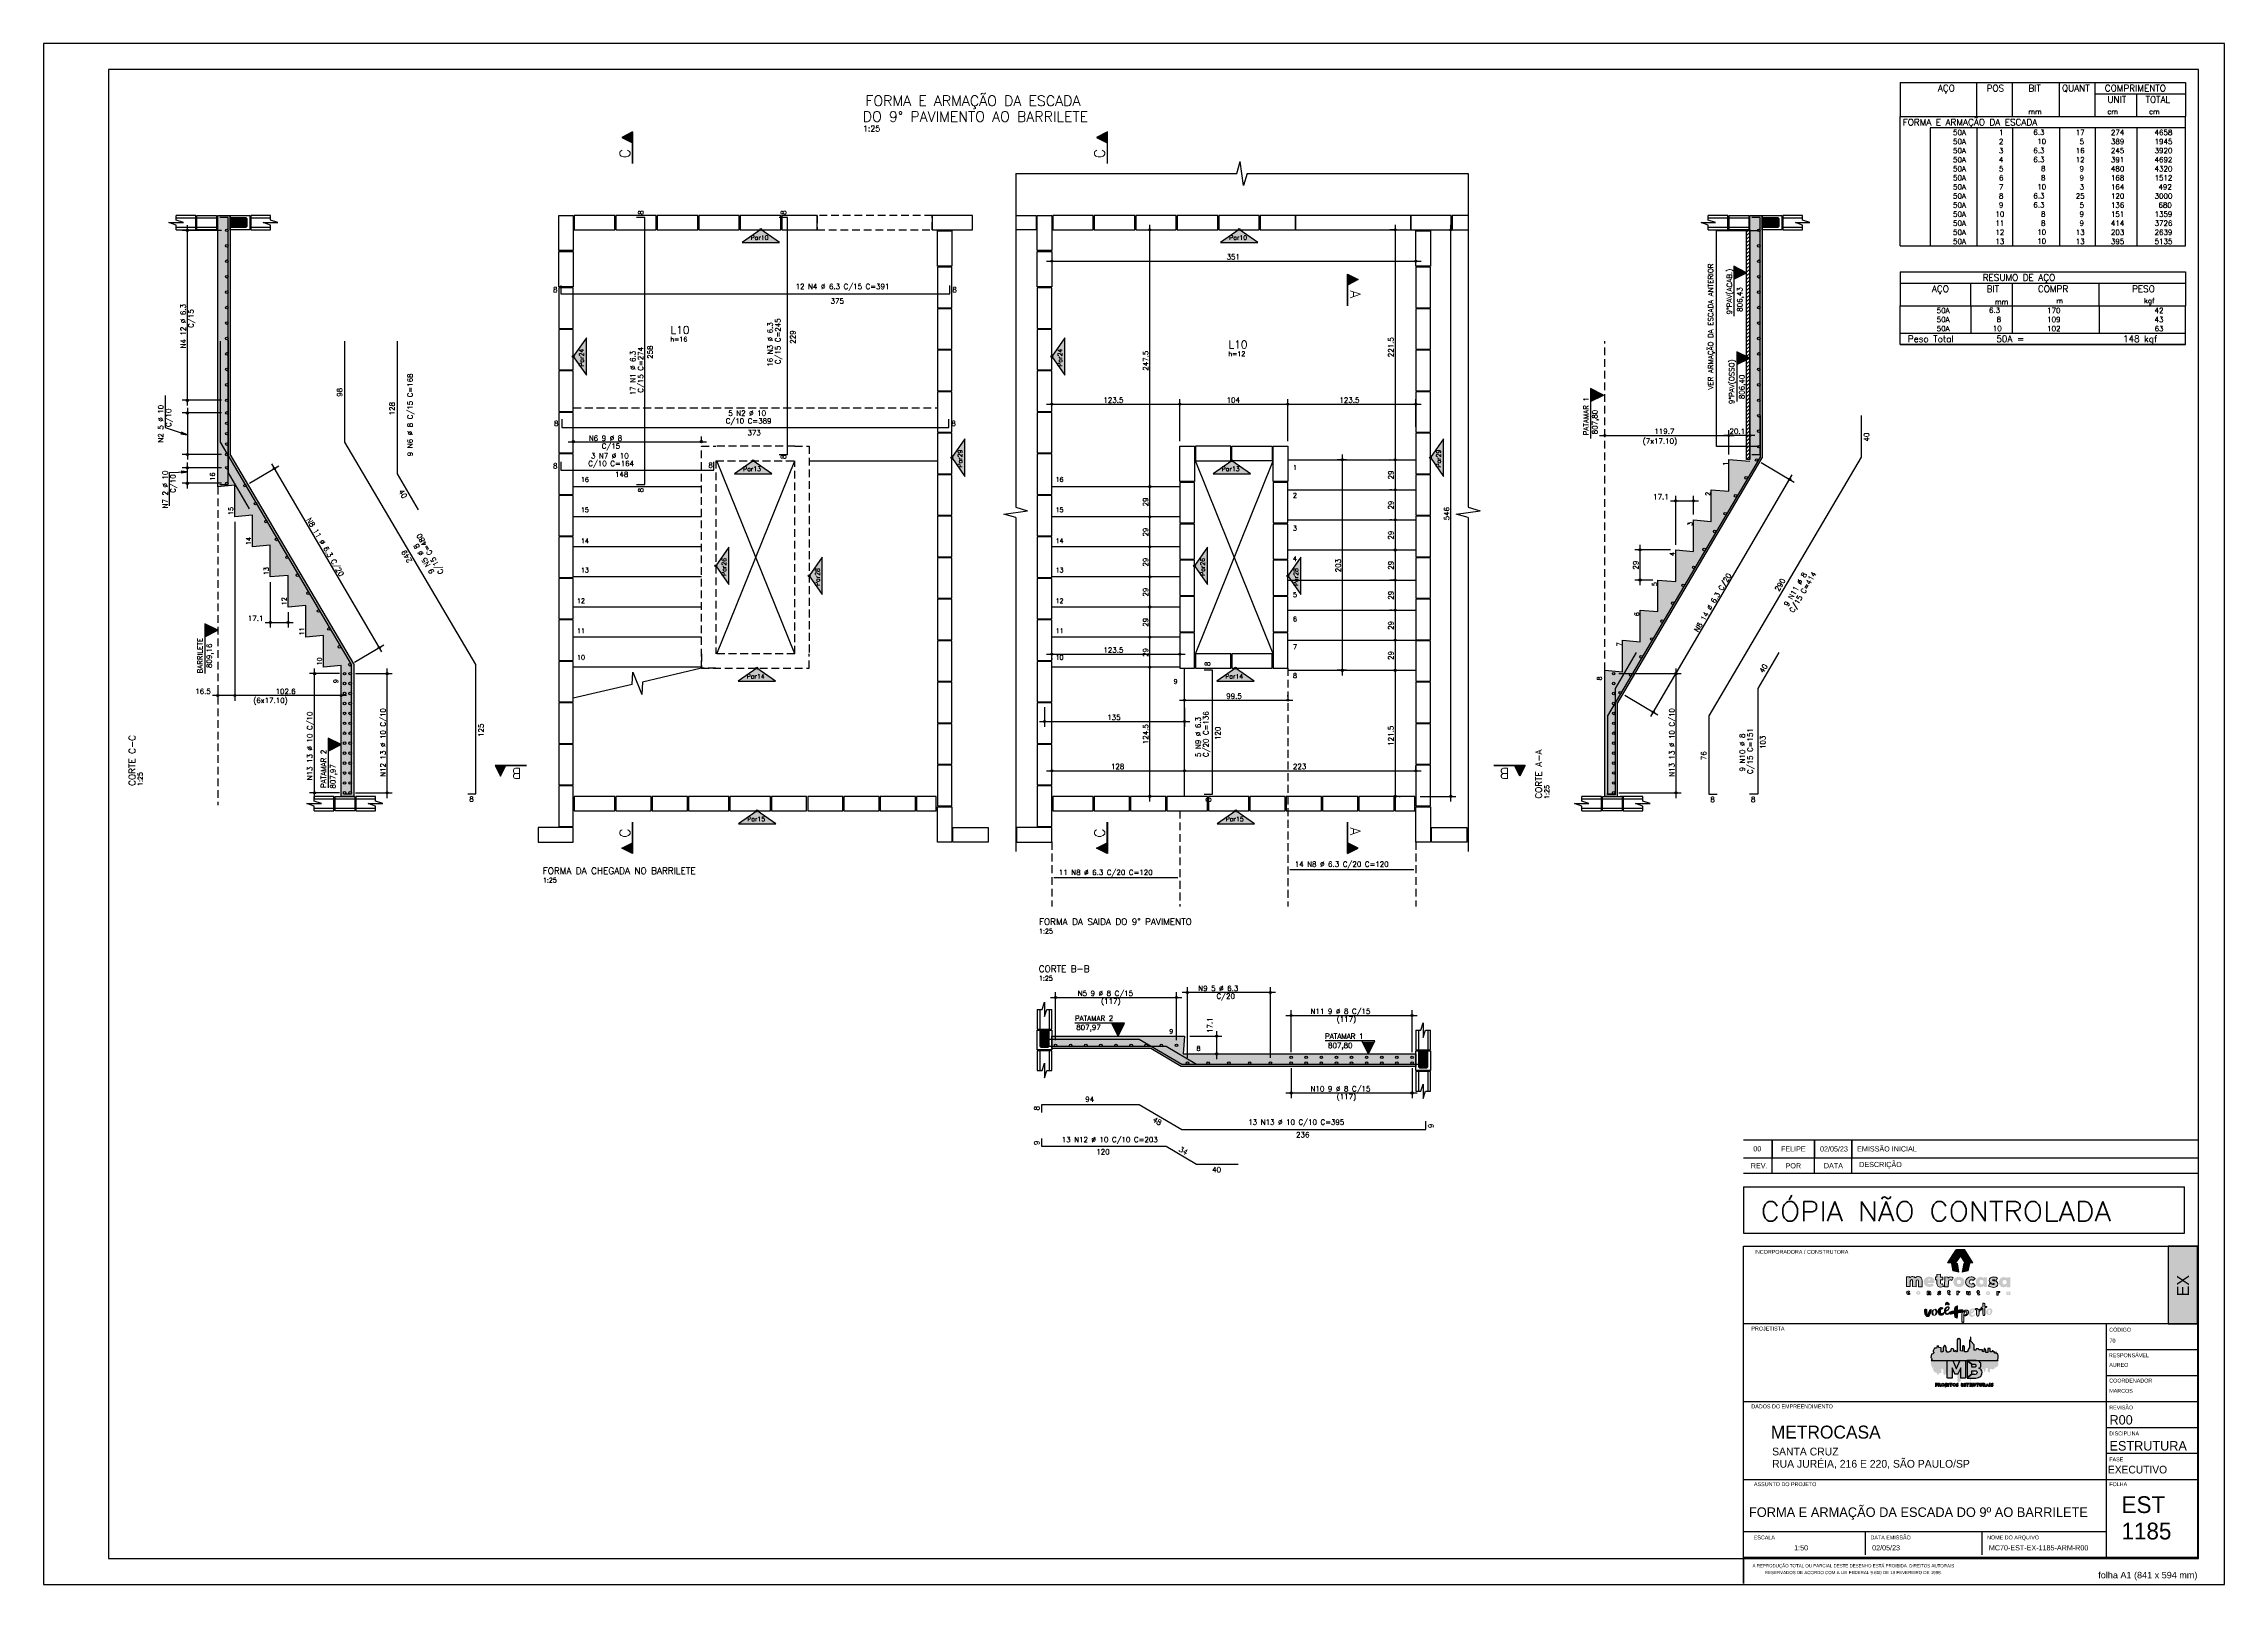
# Model space of a CAD drawing. Extents: x 0 to 84.1, y 0 to 59.4.
import ezdxf
from ezdxf.enums import TextEntityAlignment as Align

# ---------------------------------------------------------------- set-up
doc = ezdxf.new("R2010")
doc.units = 0
doc.header["$MEASUREMENT"] = 0
doc.linetypes.add('ESTILO_TQS_0001', pattern=[0.45, 0.3, -0.15])
doc.layers.get('0').update_dxf_attribs({"linetype": 'CONTINUOUS'})
for name, color, linetype in [('ARQ-MAR', 2, 'CONTINUOUS'), ('ARQ_CAR', 7, 'CONTINUOUS'), ('ARQ_CAR-TXT', 7, 'CONTINUOUS'), ('ARQ_FOLHA', 7, 'CONTINUOUS'), ('ARQ_TXT-2', 2, 'CONTINUOUS'), ('ARQ_TXT-4', 4, 'CONTINUOUS'), ('H7', 1, 'CONTINUOUS'), ('Layer 1', 7, 'CONTINUOUS'), ('PENA_01', 1, 'CONTINUOUS'), ('PENA_02', 2, 'CONTINUOUS'), ('PENA_03', 3, 'CONTINUOUS'), ('PENA_04', 4, 'CONTINUOUS'), ('PENA_05', 5, 'CONTINUOUS'), ('PENA_06', 6, 'CONTINUOUS'), ('PENA_10', 253, 'CONTINUOUS'), ('PENA_23', 50, 'CONTINUOUS'), ('PSG-NV1-HTC-251', 251, 'CONTINUOUS'), ('PSG-NV2-FLH-SELO', 1, 'CONTINUOUS'), ('ver', 20, 'CONTINUOUS'), ('xx-folha', 7, 'CONTINUOUS')]:
    doc.layers.add(name, color=color, linetype=linetype)
doc.styles.add('01-MILLEU', font='GOTHIC.TTF')
doc.styles.add('CARIMBO', font='romans.shx', dxfattribs={"height": 30})
doc.styles.add('R300', font='SIMPLEX.SHX', dxfattribs={"width": 1.1, "height": 5.5})
doc.styles.get("Standard").update_dxf_attribs({"font": 'ROMANS.SHX'})
doc.styles.add('TQS_ARIAL', font='arial.ttf')

# ---------------------------------------------------------------- blocks, each defined once
blk = doc.blocks.new('METROCASA')
at = {"layer": 'Layer 1', "true_color": 0xed1c24}
h = blk.add_hatch(color=240, dxfattribs=at)
h.dxf.hatch_style = 2
h.paths.add_polyline_path([(-1.29, 0.86), (-1.02, -0.59), (0.13, -0.85), (-0.13, 0.85)])
h.paths.add_polyline_path([(2.84, 0.94), (1.22, 3.51), (-0.37, 3.52), (1.27, 0.94)])
h.paths.add_polyline_path([(-2.08, 0.96), (-0.44, 0.95), (0.36, 2.19), (-0.45, 3.48)])
h.paths.add_polyline_path([(0.77, -0.85), (1.92, -0.6), (2.21, 0.84), (1.05, 0.84)])
h = blk.add_hatch(color=240, dxfattribs=at)
h.dxf.hatch_style = 2
edge = h.paths.add_edge_path()
edge.add_spline(control_points=[(-1.94, -1.96), (-1.94, -1.96), (-1.98, -1.76), (-1.98, -1.76), (-1.98, -1.76), (-2.62, -1.75), (-2.62, -1.75), (-2.62, -1.75), (-2.63, -3.66), (-2.63, -3.66), (-2.63, -3.66), (-1.92, -3.66), (-1.92, -3.66), (-1.92, -3.66), (-1.91, -2.67), (-1.91, -2.67), (-1.91, -2.42), (-1.76, -2.31), (-1.58, -2.31), (-1.46, -2.31), (-1.38, -2.34), (-1.26, -2.43), (-1.26, -2.43), (-0.98, -1.92), (-0.98, -1.92), (-1.1, -1.79), (-1.28, -1.71), (-1.48, -1.71), (-1.66, -1.71), (-1.84, -1.79), (-1.94, -1.96)], knot_values=[0, 0, 0, 0, 1, 1, 1, 2, 2, 2, 3, 3, 3, 4, 4, 4, 5, 5, 5, 6, 6, 6, 7, 7, 7, 8, 8, 8, 9, 9, 9, 10, 10, 10, 10], degree=3, periodic=0)
edge = h.paths.add_edge_path()
edge.add_spline(control_points=[(-5.6, -1.69), (-6.11, -1.69), (-6.66, -1.99), (-6.66, -2.69), (-6.67, -3.38), (-6.16, -3.68), (-5.56, -3.68), (-5.23, -3.68), (-4.92, -3.58), (-4.69, -3.37), (-4.69, -3.37), (-5.04, -2.98), (-5.04, -2.98), (-5.16, -3.07), (-5.32, -3.13), (-5.53, -3.13), (-5.68, -3.13), (-5.9, -3.06), (-5.95, -2.89), (-5.95, -2.89), (-4.62, -2.89), (-4.62, -2.89), (-4.45, -2.14), (-4.92, -1.69), (-5.6, -1.69)], knot_values=[0, 0, 0, 0, 1, 1, 1, 2, 2, 2, 3, 3, 3, 4, 4, 4, 5, 5, 5, 6, 6, 6, 7, 7, 7, 8, 8, 8, 8], degree=3, periodic=0)
edge = h.paths.add_edge_path()
edge.add_spline(control_points=[(-5.94, -2.43), (-5.89, -2.12), (-5.27, -2.13), (-5.25, -2.43), (-5.25, -2.43), (-5.94, -2.43), (-5.94, -2.43)], knot_values=[0, 0, 0, 0, 1, 1, 1, 2, 2, 2, 2], degree=3, periodic=0)
edge = h.paths.add_edge_path()
edge.add_spline(control_points=[(4.86, -2), (4.76, -1.84), (4.58, -1.75), (4.31, -1.75), (3.75, -1.74), (3.38, -2.17), (3.38, -2.74), (3.37, -3.29), (3.68, -3.69), (4.24, -3.73), (4.45, -3.74), (4.71, -3.67), (4.87, -3.49), (4.87, -3.49), (4.9, -3.7), (4.9, -3.7), (4.9, -3.7), (5.56, -3.7), (5.56, -3.7), (5.56, -3.7), (5.57, -1.8), (5.57, -1.8), (5.57, -1.8), (4.9, -1.79), (4.9, -1.79), (4.9, -1.79), (4.86, -2), (4.86, -2)], knot_values=[0, 0, 0, 0, 1, 1, 1, 2, 2, 2, 3, 3, 3, 4, 4, 4, 5, 5, 5, 6, 6, 6, 7, 7, 7, 8, 8, 8, 9, 9, 9, 9], degree=3, periodic=0)
edge = h.paths.add_edge_path()
edge.add_spline(control_points=[(4.46, -3.16), (4.25, -3.16), (4.08, -3.01), (4.08, -2.74), (4.08, -2.47), (4.25, -2.32), (4.47, -2.32), (4.72, -2.32), (4.86, -2.49), (4.86, -2.74), (4.86, -2.97), (4.7, -3.16), (4.46, -3.16)], knot_values=[0, 0, 0, 0, 1, 1, 1, 2, 2, 2, 3, 3, 3, 4, 4, 4, 4], degree=3, periodic=0)
edge = h.paths.add_edge_path()
edge.add_spline(control_points=[(-7.68, -1.68), (-7.94, -1.68), (-8.15, -1.76), (-8.31, -1.95), (-8.4, -1.77), (-8.59, -1.69), (-8.78, -1.68), (-8.98, -1.68), (-9.19, -1.76), (-9.31, -1.92), (-9.31, -1.92), (-9.36, -1.72), (-9.36, -1.72), (-9.36, -1.72), (-9.95, -1.71), (-9.95, -1.71), (-9.95, -1.71), (-9.96, -3.62), (-9.96, -3.62), (-9.96, -3.62), (-9.26, -3.62), (-9.26, -3.62), (-9.26, -3.62), (-9.25, -2.58), (-9.25, -2.58), (-9.25, -2.37), (-9.12, -2.27), (-9, -2.27), (-8.87, -2.27), (-8.8, -2.35), (-8.8, -2.57), (-8.8, -2.57), (-8.81, -3.62), (-8.81, -3.62), (-8.81, -3.62), (-8.11, -3.63), (-8.11, -3.63), (-8.11, -3.63), (-8.1, -2.58), (-8.1, -2.58), (-8.1, -2.37), (-7.98, -2.29), (-7.86, -2.29), (-7.75, -2.29), (-7.66, -2.37), (-7.66, -2.57), (-7.66, -2.57), (-7.67, -3.63), (-7.67, -3.63), (-7.67, -3.63), (-6.96, -3.63), (-6.96, -3.63), (-6.96, -3.63), (-6.95, -2.57), (-6.95, -2.57), (-6.95, -1.94), (-7.26, -1.68), (-7.68, -1.68)], knot_values=[0, 0, 0, 0, 1, 1, 1, 2, 2, 2, 3, 3, 3, 4, 4, 4, 5, 5, 5, 6, 6, 6, 7, 7, 7, 8, 8, 8, 9, 9, 9, 10, 10, 10, 11, 11, 11, 12, 12, 12, 13, 13, 13, 14, 14, 14, 15, 15, 15, 16, 16, 16, 17, 17, 17, 18, 18, 18, 19, 19, 19, 19], degree=3, periodic=0)
edge = h.paths.add_edge_path()
edge.add_spline(control_points=[(-3.23, -3.11), (-3.34, -3.11), (-3.41, -3.06), (-3.42, -2.93), (-3.42, -2.93), (-3.41, -2.3), (-3.41, -2.3), (-3.41, -2.3), (-2.98, -2.3), (-2.98, -2.3), (-2.98, -2.3), (-2.98, -1.76), (-2.98, -1.76), (-2.98, -1.76), (-3.41, -1.76), (-3.41, -1.76), (-3.41, -1.76), (-3.4, -1.21), (-3.4, -1.21), (-3.4, -1.21), (-4.11, -1.28), (-4.11, -1.28), (-4.11, -1.28), (-4.11, -1.76), (-4.11, -1.76), (-4.11, -1.76), (-4.42, -1.75), (-4.42, -1.75), (-4.42, -1.75), (-4.42, -2.3), (-4.42, -2.3), (-4.42, -2.3), (-4.11, -2.3), (-4.11, -2.3), (-4.11, -2.3), (-4.12, -2.92), (-4.12, -2.92), (-4.13, -3.52), (-3.79, -3.69), (-3.42, -3.7), (-3.22, -3.7), (-3.03, -3.66), (-2.87, -3.57), (-2.87, -3.57), (-3.02, -3.05), (-3.02, -3.05), (-3.08, -3.09), (-3.16, -3.11), (-3.23, -3.11)], knot_values=[0, 0, 0, 0, 1, 1, 1, 2, 2, 2, 3, 3, 3, 4, 4, 4, 5, 5, 5, 6, 6, 6, 7, 7, 7, 8, 8, 8, 9, 9, 9, 10, 10, 10, 11, 11, 11, 12, 12, 12, 13, 13, 13, 14, 14, 14, 15, 15, 15, 16, 16, 16, 16], degree=3, periodic=0)
edge = h.paths.add_edge_path()
edge.add_spline(control_points=[(2.53, -3.13), (2.26, -3.13), (2.12, -2.94), (2.12, -2.74), (2.12, -2.5), (2.27, -2.3), (2.54, -2.3), (2.66, -2.3), (2.77, -2.35), (2.86, -2.44), (2.86, -2.44), (3.24, -2.04), (3.24, -2.04), (3.04, -1.84), (2.77, -1.74), (2.5, -1.74), (1.96, -1.73), (1.43, -2.04), (1.42, -2.73), (1.42, -3.44), (1.94, -3.72), (2.5, -3.72), (2.78, -3.72), (3.06, -3.6), (3.28, -3.4), (3.28, -3.4), (2.88, -2.98), (2.88, -2.98), (2.79, -3.08), (2.66, -3.13), (2.53, -3.13)], knot_values=[0, 0, 0, 0, 1, 1, 1, 2, 2, 2, 3, 3, 3, 4, 4, 4, 5, 5, 5, 6, 6, 6, 7, 7, 7, 8, 8, 8, 9, 9, 9, 10, 10, 10, 10], degree=3, periodic=0)
edge = h.paths.add_edge_path()
edge.add_spline(control_points=[(9.37, -1.82), (9.37, -1.82), (9.33, -2.02), (9.33, -2.02), (9.23, -1.87), (9.04, -1.77), (8.77, -1.77), (8.22, -1.77), (7.85, -2.2), (7.84, -2.76), (7.84, -3.31), (8.15, -3.71), (8.71, -3.75), (8.92, -3.76), (9.17, -3.7), (9.34, -3.51), (9.34, -3.51), (9.37, -3.72), (9.37, -3.72), (9.37, -3.72), (10.02, -3.72), (10.02, -3.72), (10.02, -3.72), (10.03, -1.82), (10.03, -1.82), (10.03, -1.82), (9.37, -1.82), (9.37, -1.82)], knot_values=[0, 0, 0, 0, 1, 1, 1, 2, 2, 2, 3, 3, 3, 4, 4, 4, 5, 5, 5, 6, 6, 6, 7, 7, 7, 8, 8, 8, 9, 9, 9, 9], degree=3, periodic=0)
edge = h.paths.add_edge_path()
edge.add_spline(control_points=[(8.93, -3.18), (8.71, -3.18), (8.55, -3.03), (8.55, -2.76), (8.55, -2.5), (8.72, -2.34), (8.93, -2.35), (9.18, -2.35), (9.32, -2.51), (9.32, -2.77), (9.32, -2.99), (9.17, -3.18), (8.93, -3.18)], knot_values=[0, 0, 0, 0, 1, 1, 1, 2, 2, 2, 3, 3, 3, 4, 4, 4, 4], degree=3, periodic=0)
edge = h.paths.add_edge_path()
edge.add_spline(control_points=[(6.78, -2.48), (6.66, -2.48), (6.63, -2.42), (6.63, -2.39), (6.63, -2.32), (6.7, -2.29), (6.8, -2.3), (6.96, -2.29), (7.18, -2.35), (7.28, -2.41), (7.28, -2.41), (7.58, -1.99), (7.58, -1.99), (7.4, -1.85), (7.12, -1.76), (6.81, -1.76), (6.36, -1.75), (5.93, -1.92), (5.93, -2.38), (5.92, -2.84), (6.37, -2.99), (6.74, -3), (6.88, -3.02), (6.94, -3.05), (6.94, -3.11), (6.94, -3.17), (6.87, -3.2), (6.75, -3.2), (6.59, -3.19), (6.36, -3.18), (6.07, -2.98), (6.07, -2.98), (5.84, -3.5), (5.84, -3.5), (6.05, -3.66), (6.43, -3.75), (6.76, -3.76), (7.22, -3.76), (7.65, -3.58), (7.65, -3.11), (7.65, -2.61), (7.17, -2.49), (6.78, -2.48)], knot_values=[0, 0, 0, 0, 1, 1, 1, 2, 2, 2, 3, 3, 3, 4, 4, 4, 5, 5, 5, 6, 6, 6, 7, 7, 7, 8, 8, 8, 9, 9, 9, 10, 10, 10, 11, 11, 11, 12, 12, 12, 13, 13, 13, 14, 14, 14, 14], degree=3, periodic=0)
edge = h.paths.add_edge_path()
edge.add_spline(control_points=[(0.13, -1.72), (-0.42, -1.72), (-0.95, -2.01), (-0.96, -2.72), (-0.96, -3.41), (-0.42, -3.71), (0.12, -3.72), (0.66, -3.72), (1.21, -3.42), (1.22, -2.73), (1.22, -2.03), (0.7, -1.73), (0.13, -1.72)], knot_values=[0, 0, 0, 0, 1, 1, 1, 2, 2, 2, 3, 3, 3, 4, 4, 4, 4], degree=3, periodic=0)
edge = h.paths.add_edge_path()
edge.add_spline(control_points=[(0.13, -3.13), (-0.12, -3.13), (-0.27, -2.94), (-0.26, -2.72), (-0.26, -2.5), (-0.12, -2.3), (0.13, -2.31), (0.38, -2.31), (0.52, -2.5), (0.52, -2.72), (0.52, -2.96), (0.37, -3.14), (0.13, -3.13)], knot_values=[0, 0, 0, 0, 1, 1, 1, 2, 2, 2, 3, 3, 3, 4, 4, 4, 4], degree=3, periodic=0)
at = {"layer": 'Layer 1', "true_color": 0x404041}
h = blk.add_hatch(color=250, dxfattribs=at)
h.dxf.hatch_style = 2
edge = h.paths.add_edge_path()
edge.add_spline(control_points=[(-3.66, -4.74), (-3.71, -4.74), (-3.72, -4.72), (-3.72, -4.71), (-3.72, -4.68), (-3.69, -4.68), (-3.66, -4.68), (-3.6, -4.68), (-3.52, -4.7), (-3.48, -4.72), (-3.48, -4.72), (-3.38, -4.57), (-3.38, -4.57), (-3.44, -4.52), (-3.54, -4.48), (-3.65, -4.48), (-3.81, -4.48), (-3.97, -4.54), (-3.97, -4.71), (-3.97, -4.87), (-3.81, -4.92), (-3.68, -4.93), (-3.63, -4.93), (-3.61, -4.94), (-3.61, -4.97), (-3.61, -4.99), (-3.63, -5), (-3.68, -5), (-3.73, -5), (-3.81, -4.99), (-3.92, -4.92), (-3.92, -4.92), (-4, -5.11), (-4, -5.11), (-3.92, -5.16), (-3.79, -5.2), (-3.67, -5.2), (-3.51, -5.2), (-3.36, -5.14), (-3.35, -4.97), (-3.35, -4.79), (-3.52, -4.75), (-3.66, -4.74)], knot_values=[0, 0, 0, 0, 1, 1, 1, 2, 2, 2, 3, 3, 3, 4, 4, 4, 5, 5, 5, 6, 6, 6, 7, 7, 7, 8, 8, 8, 9, 9, 9, 10, 10, 10, 11, 11, 11, 12, 12, 12, 13, 13, 13, 14, 14, 14, 14], degree=3, periodic=0)
edge = h.paths.add_edge_path()
edge.add_spline(control_points=[(-5.55, -4.47), (-5.62, -4.47), (-5.7, -4.5), (-5.76, -4.56), (-5.76, -4.56), (-5.77, -4.49), (-5.77, -4.49), (-5.77, -4.49), (-6, -4.49), (-6, -4.49), (-6, -4.49), (-6, -5.17), (-6, -5.17), (-6, -5.17), (-5.75, -5.17), (-5.75, -5.17), (-5.75, -5.17), (-5.75, -4.81), (-5.75, -4.81), (-5.75, -4.72), (-5.69, -4.68), (-5.63, -4.68), (-5.58, -4.68), (-5.54, -4.71), (-5.54, -4.79), (-5.54, -4.79), (-5.54, -5.17), (-5.54, -5.17), (-5.54, -5.17), (-5.29, -5.17), (-5.29, -5.17), (-5.29, -5.17), (-5.28, -4.79), (-5.28, -4.79), (-5.28, -4.55), (-5.4, -4.48), (-5.55, -4.47)], knot_values=[0, 0, 0, 0, 1, 1, 1, 2, 2, 2, 3, 3, 3, 4, 4, 4, 5, 5, 5, 6, 6, 6, 7, 7, 7, 8, 8, 8, 9, 9, 9, 10, 10, 10, 11, 11, 11, 12, 12, 12, 12], degree=3, periodic=0)
edge = h.paths.add_edge_path()
edge.add_spline(control_points=[(-7.69, -4.46), (-7.89, -4.46), (-8.08, -4.57), (-8.08, -4.82), (-8.08, -5.06), (-7.89, -5.17), (-7.69, -5.17), (-7.5, -5.18), (-7.3, -5.07), (-7.3, -4.82), (-7.3, -4.57), (-7.49, -4.47), (-7.69, -4.46)], knot_values=[0, 0, 0, 0, 1, 1, 1, 2, 2, 2, 3, 3, 3, 4, 4, 4, 4], degree=3, periodic=0)
edge = h.paths.add_edge_path()
edge.add_spline(control_points=[(-7.69, -4.97), (-7.78, -4.97), (-7.83, -4.9), (-7.83, -4.82), (-7.83, -4.74), (-7.78, -4.67), (-7.69, -4.67), (-7.6, -4.67), (-7.55, -4.74), (-7.55, -4.82), (-7.55, -4.9), (-7.61, -4.97), (-7.69, -4.97)], knot_values=[0, 0, 0, 0, 1, 1, 1, 2, 2, 2, 3, 3, 3, 4, 4, 4, 4], degree=3, periodic=0)
edge = h.paths.add_edge_path()
edge.add_spline(control_points=[(-9.57, -4.95), (-9.67, -4.95), (-9.72, -4.88), (-9.72, -4.81), (-9.72, -4.73), (-9.67, -4.66), (-9.57, -4.66), (-9.53, -4.66), (-9.49, -4.67), (-9.46, -4.71), (-9.46, -4.71), (-9.32, -4.56), (-9.32, -4.56), (-9.39, -4.49), (-9.49, -4.45), (-9.59, -4.45), (-9.78, -4.45), (-9.97, -4.56), (-9.97, -4.81), (-9.97, -5.06), (-9.78, -5.16), (-9.59, -5.16), (-9.48, -5.16), (-9.39, -5.12), (-9.3, -5.05), (-9.3, -5.05), (-9.45, -4.9), (-9.45, -4.9), (-9.48, -4.93), (-9.53, -4.95), (-9.57, -4.95)], knot_values=[0, 0, 0, 0, 1, 1, 1, 2, 2, 2, 3, 3, 3, 4, 4, 4, 5, 5, 5, 6, 6, 6, 7, 7, 7, 8, 8, 8, 9, 9, 9, 10, 10, 10, 10], degree=3, periodic=0)
edge = h.paths.add_edge_path()
edge.add_spline(control_points=[(-1.68, -5), (-1.72, -5), (-1.74, -4.98), (-1.74, -4.93), (-1.74, -4.93), (-1.74, -4.71), (-1.74, -4.71), (-1.74, -4.71), (-1.59, -4.71), (-1.59, -4.71), (-1.59, -4.71), (-1.59, -4.52), (-1.59, -4.52), (-1.59, -4.52), (-1.74, -4.52), (-1.74, -4.52), (-1.74, -4.52), (-1.74, -4.32), (-1.74, -4.32), (-1.74, -4.32), (-1.99, -4.34), (-1.99, -4.34), (-1.99, -4.34), (-1.99, -4.51), (-1.99, -4.51), (-1.99, -4.51), (-2.1, -4.51), (-2.1, -4.51), (-2.1, -4.51), (-2.1, -4.71), (-2.1, -4.71), (-2.1, -4.71), (-1.99, -4.71), (-1.99, -4.71), (-1.99, -4.71), (-1.99, -4.93), (-1.99, -4.93), (-2, -5.14), (-1.88, -5.21), (-1.74, -5.21), (-1.67, -5.21), (-1.61, -5.19), (-1.55, -5.16), (-1.55, -5.16), (-1.6, -4.97), (-1.6, -4.97), (-1.62, -4.99), (-1.65, -5), (-1.68, -5)], knot_values=[0, 0, 0, 0, 1, 1, 1, 2, 2, 2, 3, 3, 3, 4, 4, 4, 5, 5, 5, 6, 6, 6, 7, 7, 7, 8, 8, 8, 9, 9, 9, 10, 10, 10, 11, 11, 11, 12, 12, 12, 13, 13, 13, 14, 14, 14, 15, 15, 15, 16, 16, 16, 16], degree=3, periodic=0)
edge = h.paths.add_edge_path()
edge.add_spline(control_points=[(9.78, -4.57), (9.78, -4.57), (9.77, -4.65), (9.77, -4.65), (9.73, -4.59), (9.66, -4.56), (9.57, -4.56), (9.37, -4.56), (9.24, -4.71), (9.24, -4.91), (9.24, -5.11), (9.35, -5.25), (9.55, -5.26), (9.62, -5.27), (9.71, -5.24), (9.77, -5.18), (9.77, -5.18), (9.78, -5.25), (9.78, -5.25), (9.78, -5.25), (10.01, -5.25), (10.01, -5.25), (10.01, -5.25), (10.02, -4.57), (10.02, -4.57), (10.02, -4.57), (9.78, -4.57), (9.78, -4.57)], knot_values=[0, 0, 0, 0, 1, 1, 1, 2, 2, 2, 3, 3, 3, 4, 4, 4, 5, 5, 5, 6, 6, 6, 7, 7, 7, 8, 8, 8, 9, 9, 9, 9], degree=3, periodic=0)
edge = h.paths.add_edge_path()
edge.add_spline(control_points=[(9.62, -5.06), (9.55, -5.06), (9.49, -5), (9.49, -4.91), (9.49, -4.82), (9.55, -4.76), (9.62, -4.76), (9.71, -4.76), (9.76, -4.82), (9.76, -4.91), (9.76, -4.99), (9.71, -5.06), (9.62, -5.06)], knot_values=[0, 0, 0, 0, 1, 1, 1, 2, 2, 2, 3, 3, 3, 4, 4, 4, 4], degree=3, periodic=0)
edge = h.paths.add_edge_path()
edge.add_spline(control_points=[(7.69, -4.64), (7.69, -4.64), (7.68, -4.56), (7.68, -4.56), (7.68, -4.56), (7.45, -4.56), (7.45, -4.56), (7.45, -4.56), (7.45, -5.24), (7.45, -5.24), (7.45, -5.24), (7.7, -5.24), (7.7, -5.24), (7.7, -5.24), (7.7, -4.89), (7.7, -4.89), (7.7, -4.8), (7.76, -4.76), (7.82, -4.76), (7.86, -4.76), (7.89, -4.77), (7.93, -4.8), (7.93, -4.8), (8.04, -4.62), (8.04, -4.62), (7.99, -4.57), (7.93, -4.55), (7.86, -4.55), (7.79, -4.55), (7.73, -4.57), (7.69, -4.64)], knot_values=[0, 0, 0, 0, 1, 1, 1, 2, 2, 2, 3, 3, 3, 4, 4, 4, 5, 5, 5, 6, 6, 6, 7, 7, 7, 8, 8, 8, 9, 9, 9, 10, 10, 10, 10], degree=3, periodic=0)
edge = h.paths.add_edge_path()
edge.add_spline(control_points=[(5.76, -4.54), (5.56, -4.54), (5.37, -4.64), (5.37, -4.89), (5.37, -5.14), (5.56, -5.24), (5.75, -5.25), (5.95, -5.25), (6.14, -5.14), (6.14, -4.89), (6.15, -4.65), (5.96, -4.54), (5.76, -4.54)], knot_values=[0, 0, 0, 0, 1, 1, 1, 2, 2, 2, 3, 3, 3, 4, 4, 4, 4], degree=3, periodic=0)
edge = h.paths.add_edge_path()
edge.add_spline(control_points=[(5.76, -5.04), (5.67, -5.04), (5.62, -4.97), (5.62, -4.89), (5.62, -4.81), (5.67, -4.74), (5.76, -4.74), (5.85, -4.74), (5.9, -4.81), (5.9, -4.89), (5.9, -4.97), (5.84, -5.04), (5.76, -5.04)], knot_values=[0, 0, 0, 0, 1, 1, 1, 2, 2, 2, 3, 3, 3, 4, 4, 4, 4], degree=3, periodic=0)
edge = h.paths.add_edge_path()
edge.add_spline(control_points=[(4, -5.03), (3.96, -5.03), (3.94, -5.01), (3.93, -4.96), (3.93, -4.96), (3.94, -4.74), (3.94, -4.74), (3.94, -4.74), (4.09, -4.74), (4.09, -4.74), (4.09, -4.74), (4.09, -4.55), (4.09, -4.55), (4.09, -4.55), (3.94, -4.55), (3.94, -4.55), (3.94, -4.55), (3.94, -4.35), (3.94, -4.35), (3.94, -4.35), (3.69, -4.38), (3.69, -4.38), (3.69, -4.38), (3.69, -4.54), (3.69, -4.54), (3.69, -4.54), (3.58, -4.54), (3.58, -4.54), (3.58, -4.54), (3.58, -4.74), (3.58, -4.74), (3.58, -4.74), (3.69, -4.74), (3.69, -4.74), (3.69, -4.74), (3.68, -4.96), (3.68, -4.96), (3.68, -5.17), (3.8, -5.24), (3.93, -5.24), (4, -5.24), (4.07, -5.22), (4.13, -5.19), (4.13, -5.19), (4.08, -5), (4.08, -5), (4.05, -5.02), (4.03, -5.03), (4, -5.03)], knot_values=[0, 0, 0, 0, 1, 1, 1, 2, 2, 2, 3, 3, 3, 4, 4, 4, 5, 5, 5, 6, 6, 6, 7, 7, 7, 8, 8, 8, 9, 9, 9, 10, 10, 10, 11, 11, 11, 12, 12, 12, 13, 13, 13, 14, 14, 14, 15, 15, 15, 16, 16, 16, 16], degree=3, periodic=0)
edge = h.paths.add_edge_path()
edge.add_spline(control_points=[(2.03, -4.89), (2.03, -4.98), (1.97, -5.02), (1.91, -5.02), (1.87, -5.02), (1.82, -4.99), (1.82, -4.9), (1.82, -4.9), (1.82, -4.53), (1.82, -4.53), (1.82, -4.53), (1.57, -4.53), (1.57, -4.53), (1.57, -4.53), (1.57, -4.9), (1.57, -4.9), (1.57, -5.15), (1.69, -5.22), (1.83, -5.22), (1.9, -5.23), (1.99, -5.2), (2.05, -5.14), (2.05, -5.14), (2.06, -5.21), (2.06, -5.21), (2.06, -5.21), (2.28, -5.21), (2.28, -5.21), (2.28, -5.21), (2.28, -4.53), (2.28, -4.53), (2.28, -4.53), (2.03, -4.53), (2.03, -4.53), (2.03, -4.53), (2.03, -4.89), (2.03, -4.89)], knot_values=[0, 0, 0, 0, 1, 1, 1, 2, 2, 2, 3, 3, 3, 4, 4, 4, 5, 5, 5, 6, 6, 6, 7, 7, 7, 8, 8, 8, 9, 9, 9, 10, 10, 10, 11, 11, 11, 12, 12, 12, 12], degree=3, periodic=0)
edge = h.paths.add_edge_path()
edge.add_spline(control_points=[(-0.02, -4.59), (-0.02, -4.59), (-0.04, -4.52), (-0.04, -4.52), (-0.04, -4.52), (-0.26, -4.52), (-0.26, -4.52), (-0.26, -4.52), (-0.27, -5.2), (-0.27, -5.2), (-0.27, -5.2), (-0.02, -5.2), (-0.02, -5.2), (-0.02, -5.2), (-0.01, -4.85), (-0.01, -4.85), (-0.01, -4.76), (0.04, -4.72), (0.1, -4.72), (0.15, -4.72), (0.18, -4.73), (0.22, -4.76), (0.22, -4.76), (0.32, -4.58), (0.32, -4.58), (0.28, -4.53), (0.21, -4.51), (0.14, -4.5), (0.08, -4.5), (0.01, -4.53), (-0.02, -4.59)], knot_values=[0, 0, 0, 0, 1, 1, 1, 2, 2, 2, 3, 3, 3, 4, 4, 4, 5, 5, 5, 6, 6, 6, 7, 7, 7, 8, 8, 8, 9, 9, 9, 10, 10, 10, 10], degree=3, periodic=0)
h = blk.add_hatch(color=250, dxfattribs=at)
h.dxf.hatch_style = 2
edge = h.paths.add_edge_path()
edge.add_spline(control_points=[(-2.43, -7.17), (-2.4, -7.16), (-2.38, -7.15), (-2.36, -7.14), (-2.33, -7.13), (-2.31, -7.11), (-2.3, -7.09), (-2.28, -7.07), (-2.26, -7.04), (-2.24, -7.01), (-2.22, -6.98), (-2.2, -6.95), (-2.17, -6.92), (-2.15, -6.93), (-2.11, -6.95), (-2.08, -6.98), (-2.05, -7.01), (-2.01, -7.04), (-1.98, -7.06), (-1.94, -7.09), (-1.9, -7.11), (-1.87, -7.13), (-1.84, -7.14), (-1.81, -7.14), (-1.78, -7.12), (-1.75, -7.1), (-1.75, -7.07), (-1.76, -7.02), (-1.78, -6.98), (-1.8, -6.94), (-1.84, -6.89), (-1.87, -6.84), (-1.91, -6.8), (-1.96, -6.76), (-2, -6.72), (-2.04, -6.69), (-2.07, -6.68), (-2.11, -6.66), (-2.15, -6.65), (-2.18, -6.64), (-2.21, -6.64), (-2.24, -6.64), (-2.26, -6.65), (-2.29, -6.66), (-2.31, -6.68), (-2.33, -6.71), (-2.35, -6.73), (-2.36, -6.77), (-2.38, -6.82), (-2.4, -6.84), (-2.41, -6.87), (-2.43, -6.91), (-2.44, -6.95), (-2.46, -6.99), (-2.47, -7.03), (-2.48, -7.07), (-2.48, -7.11), (-2.48, -7.14), (-2.47, -7.16), (-2.46, -7.18), (-2.43, -7.17)], knot_values=[0, 0, 0, 0, 1, 1, 1, 2, 2, 2, 3, 3, 3, 4, 4, 4, 5, 5, 5, 6, 6, 6, 7, 7, 7, 8, 8, 8, 9, 9, 9, 10, 10, 10, 11, 11, 11, 12, 12, 12, 13, 13, 13, 14, 14, 14, 15, 15, 15, 16, 16, 16, 17, 17, 17, 18, 18, 18, 19, 19, 19, 20, 20, 20, 20], degree=3, periodic=0)
edge = h.paths.add_edge_path()
edge.add_spline(control_points=[(-5.26, -8.04), (-5.28, -8.03), (-5.33, -8.05), (-5.4, -8.1), (-5.49, -8.17), (-5.55, -8.25), (-5.6, -8.35), (-5.65, -8.45), (-5.69, -8.55), (-5.71, -8.65), (-5.74, -8.76), (-5.76, -8.85), (-5.77, -8.93), (-5.78, -9.02), (-5.8, -9.07), (-5.81, -9.1), (-5.83, -9.13), (-5.85, -9.12), (-5.88, -9.08), (-5.91, -9.04), (-5.94, -8.98), (-5.97, -8.89), (-6, -8.8), (-6.02, -8.7), (-6.04, -8.57), (-6.05, -8.44), (-6.05, -8.3), (-6.03, -8.14), (-6.03, -8.11), (-6.04, -8.08), (-6.06, -8.06), (-6.09, -8.03), (-6.12, -8.01), (-6.16, -8), (-6.2, -7.98), (-6.25, -7.98), (-6.3, -7.98), (-6.35, -7.99), (-6.4, -8), (-6.45, -8.03), (-6.48, -8.05), (-6.5, -8.08), (-6.52, -8.13), (-6.53, -8.18), (-6.53, -8.24), (-6.53, -8.31), (-6.53, -8.38), (-6.52, -8.45), (-6.5, -8.52), (-6.49, -8.6), (-6.47, -8.67), (-6.45, -8.74), (-6.43, -8.81), (-6.41, -8.87), (-6.39, -8.93), (-6.36, -8.98), (-6.34, -9.03), (-6.32, -9.05), (-6.29, -9.1), (-6.26, -9.14), (-6.23, -9.18), (-6.19, -9.23), (-6.16, -9.27), (-6.11, -9.3), (-6.07, -9.34), (-6.02, -9.36), (-5.96, -9.37), (-5.9, -9.38), (-5.83, -9.38), (-5.75, -9.35), (-5.71, -9.34), (-5.67, -9.31), (-5.63, -9.25), (-5.58, -9.19), (-5.54, -9.12), (-5.51, -9.05), (-5.47, -8.98), (-5.44, -8.9), (-5.41, -8.82), (-5.38, -8.74), (-5.36, -8.67), (-5.34, -8.61), (-5.32, -8.53), (-5.29, -8.44), (-5.27, -8.36), (-5.25, -8.27), (-5.23, -8.2), (-5.23, -8.15), (-5.22, -8.09), (-5.23, -8.06), (-5.26, -8.04)], knot_values=[0, 0, 0, 0, 1, 1, 1, 2, 2, 2, 3, 3, 3, 4, 4, 4, 5, 5, 5, 6, 6, 6, 7, 7, 7, 8, 8, 8, 9, 9, 9, 10, 10, 10, 11, 11, 11, 12, 12, 12, 13, 13, 13, 14, 14, 14, 15, 15, 15, 16, 16, 16, 17, 17, 17, 18, 18, 18, 19, 19, 19, 20, 20, 20, 21, 21, 21, 22, 22, 22, 23, 23, 23, 24, 24, 24, 25, 25, 25, 26, 26, 26, 27, 27, 27, 28, 28, 28, 29, 29, 29, 30, 30, 30, 30], degree=3, periodic=0)
edge = h.paths.add_edge_path()
edge.add_spline(control_points=[(-1.57, -8.39), (-1.57, -8.35), (-1.58, -8.33), (-1.6, -8.33), (-1.62, -8.34), (-1.64, -8.36), (-1.66, -8.39), (-1.68, -8.43), (-1.71, -8.47), (-1.75, -8.52), (-1.78, -8.56), (-1.82, -8.61), (-1.87, -8.65), (-1.92, -8.7), (-1.99, -8.73), (-2.07, -8.75), (-2.11, -8.76), (-2.14, -8.76), (-2.17, -8.75), (-2.19, -8.74), (-2.22, -8.73), (-2.24, -8.72), (-2.26, -8.7), (-2.27, -8.68), (-2.28, -8.66), (-2.3, -8.64), (-2.31, -8.61), (-2.31, -8.59), (-2.33, -8.53), (-2.34, -8.45), (-2.33, -8.37), (-2.27, -8.37), (-2.2, -8.36), (-2.14, -8.33), (-2.08, -8.31), (-2.02, -8.28), (-1.96, -8.23), (-1.89, -8.19), (-1.83, -8.12), (-1.77, -8.03), (-1.71, -7.95), (-1.68, -7.87), (-1.66, -7.8), (-1.65, -7.72), (-1.65, -7.65), (-1.67, -7.59), (-1.69, -7.53), (-1.72, -7.48), (-1.77, -7.45), (-1.81, -7.41), (-1.87, -7.39), (-1.93, -7.39), (-2, -7.4), (-2.06, -7.41), (-2.13, -7.43), (-2.2, -7.44), (-2.26, -7.47), (-2.32, -7.5), (-2.38, -7.53), (-2.44, -7.57), (-2.49, -7.62), (-2.54, -7.67), (-2.58, -7.72), (-2.62, -7.78), (-2.66, -7.87), (-2.7, -7.94), (-2.72, -8.02), (-2.74, -8.1), (-2.75, -8.16), (-2.76, -8.22), (-2.77, -8.29), (-2.77, -8.36), (-2.76, -8.42), (-2.75, -8.52), (-2.72, -8.62), (-2.68, -8.71), (-2.65, -8.78), (-2.6, -8.86), (-2.54, -8.92), (-2.47, -8.99), (-2.39, -9.03), (-2.28, -9.05), (-2.17, -9.07), (-2.07, -9.07), (-1.98, -9.04), (-1.9, -9.01), (-1.83, -8.97), (-1.78, -8.91), (-1.72, -8.86), (-1.68, -8.8), (-1.64, -8.73), (-1.61, -8.66), (-1.59, -8.6), (-1.58, -8.54), (-1.57, -8.48), (-1.56, -8.43), (-1.57, -8.39)], knot_values=[0, 0, 0, 0, 1, 1, 1, 2, 2, 2, 3, 3, 3, 4, 4, 4, 5, 5, 5, 6, 6, 6, 7, 7, 7, 8, 8, 8, 9, 9, 9, 10, 10, 10, 11, 11, 11, 12, 12, 12, 13, 13, 13, 14, 14, 14, 15, 15, 15, 16, 16, 16, 17, 17, 17, 18, 18, 18, 19, 19, 19, 20, 20, 20, 21, 21, 21, 22, 22, 22, 23, 23, 23, 24, 24, 24, 25, 25, 25, 26, 26, 26, 27, 27, 27, 28, 28, 28, 29, 29, 29, 30, 30, 30, 31, 31, 31, 32, 32, 32, 32], degree=3, periodic=0)
edge = h.paths.add_edge_path()
edge.add_spline(control_points=[(-2.31, -8.07), (-2.31, -8.04), (-2.3, -8.01), (-2.29, -7.98), (-2.27, -7.95), (-2.25, -7.9), (-2.23, -7.85), (-2.2, -7.81), (-2.17, -7.77), (-2.14, -7.75), (-2.1, -7.72), (-2.07, -7.7), (-2.03, -7.69), (-1.99, -7.67), (-1.95, -7.66), (-1.91, -7.65), (-1.9, -7.67), (-1.91, -7.7), (-1.91, -7.72), (-1.92, -7.75), (-1.93, -7.78), (-1.94, -7.81), (-1.95, -7.85), (-1.97, -7.89), (-2.01, -7.94), (-2.04, -7.99), (-2.07, -8.02), (-2.11, -8.05), (-2.15, -8.07), (-2.18, -8.09), (-2.21, -8.1), (-2.25, -8.11), (-2.29, -8.12), (-2.32, -8.13), (-2.32, -8.11), (-2.32, -8.09), (-2.31, -8.07)], knot_values=[0, 0, 0, 0, 1, 1, 1, 2, 2, 2, 3, 3, 3, 4, 4, 4, 5, 5, 5, 6, 6, 6, 7, 7, 7, 8, 8, 8, 9, 9, 9, 10, 10, 10, 11, 11, 11, 12, 12, 12, 12], degree=3, periodic=0)
edge = h.paths.add_edge_path()
edge.add_spline(control_points=[(-4.11, -8.09), (-4.16, -8), (-4.24, -7.93), (-4.34, -7.88), (-4.36, -7.87), (-4.38, -7.87), (-4.39, -7.87), (-4.4, -7.88), (-4.41, -7.89), (-4.43, -7.9), (-4.45, -7.92), (-4.48, -7.93), (-4.52, -7.95), (-4.57, -7.97), (-4.64, -7.99), (-4.74, -8), (-4.84, -8.02), (-4.93, -8.06), (-5, -8.14), (-5.07, -8.21), (-5.12, -8.29), (-5.15, -8.39), (-5.18, -8.48), (-5.2, -8.59), (-5.19, -8.69), (-5.18, -8.8), (-5.16, -8.89), (-5.11, -8.98), (-5.06, -9.06), (-5, -9.13), (-4.91, -9.18), (-4.82, -9.23), (-4.72, -9.25), (-4.59, -9.24), (-4.49, -9.22), (-4.4, -9.19), (-4.32, -9.13), (-4.24, -9.07), (-4.18, -9), (-4.12, -8.92), (-4.07, -8.84), (-4.03, -8.75), (-4.01, -8.65), (-3.99, -8.55), (-3.99, -8.45), (-4, -8.36), (-4.02, -8.26), (-4.05, -8.17), (-4.11, -8.09)], knot_values=[0, 0, 0, 0, 1, 1, 1, 2, 2, 2, 3, 3, 3, 4, 4, 4, 5, 5, 5, 6, 6, 6, 7, 7, 7, 8, 8, 8, 9, 9, 9, 10, 10, 10, 11, 11, 11, 12, 12, 12, 13, 13, 13, 14, 14, 14, 15, 15, 15, 16, 16, 16, 16], degree=3, periodic=0)
edge = h.paths.add_edge_path()
edge.add_spline(control_points=[(-4.4, -8.7), (-4.42, -8.76), (-4.44, -8.82), (-4.46, -8.88), (-4.48, -8.94), (-4.51, -8.98), (-4.54, -9.02), (-4.57, -9.06), (-4.6, -9.08), (-4.63, -9.09), (-4.66, -9.1), (-4.68, -9.08), (-4.7, -9.05), (-4.73, -9.01), (-4.74, -8.96), (-4.76, -8.9), (-4.77, -8.84), (-4.77, -8.77), (-4.78, -8.7), (-4.78, -8.62), (-4.78, -8.55), (-4.78, -8.48), (-4.78, -8.41), (-4.77, -8.36), (-4.76, -8.3), (-4.75, -8.25), (-4.74, -8.22), (-4.73, -8.21), (-4.68, -8.16), (-4.64, -8.14), (-4.6, -8.14), (-4.55, -8.14), (-4.5, -8.17), (-4.44, -8.23), (-4.41, -8.25), (-4.4, -8.29), (-4.39, -8.34), (-4.37, -8.39), (-4.37, -8.44), (-4.37, -8.5), (-4.38, -8.57), (-4.39, -8.63), (-4.4, -8.7)], knot_values=[0, 0, 0, 0, 1, 1, 1, 2, 2, 2, 3, 3, 3, 4, 4, 4, 5, 5, 5, 6, 6, 6, 7, 7, 7, 8, 8, 8, 9, 9, 9, 10, 10, 10, 11, 11, 11, 12, 12, 12, 13, 13, 13, 14, 14, 14, 14], degree=3, periodic=0)
edge = h.paths.add_edge_path()
edge.add_spline(control_points=[(-2.78, -8.64), (-2.8, -8.64), (-2.82, -8.66), (-2.85, -8.69), (-2.88, -8.72), (-2.92, -8.74), (-2.96, -8.77), (-3, -8.79), (-3.05, -8.81), (-3.1, -8.82), (-3.15, -8.84), (-3.21, -8.83), (-3.28, -8.81), (-3.32, -8.8), (-3.36, -8.77), (-3.39, -8.72), (-3.41, -8.67), (-3.43, -8.6), (-3.44, -8.53), (-3.45, -8.46), (-3.45, -8.39), (-3.44, -8.31), (-3.43, -8.23), (-3.41, -8.15), (-3.39, -8.08), (-3.36, -8.01), (-3.32, -7.96), (-3.27, -7.93), (-3.23, -7.9), (-3.18, -7.88), (-3.13, -7.87), (-3.09, -7.86), (-3.05, -7.86), (-3.01, -7.86), (-2.98, -7.86), (-2.96, -7.86), (-2.95, -7.85), (-2.94, -7.83), (-2.95, -7.8), (-2.98, -7.76), (-3.02, -7.73), (-3.06, -7.7), (-3.12, -7.68), (-3.18, -7.67), (-3.25, -7.66), (-3.33, -7.67), (-3.41, -7.68), (-3.49, -7.72), (-3.58, -7.79), (-3.67, -7.86), (-3.74, -7.94), (-3.79, -8.03), (-3.84, -8.12), (-3.87, -8.21), (-3.89, -8.3), (-3.9, -8.39), (-3.9, -8.48), (-3.89, -8.57), (-3.88, -8.66), (-3.85, -8.74), (-3.82, -8.82), (-3.78, -8.89), (-3.73, -8.96), (-3.68, -9.01), (-3.62, -9.06), (-3.56, -9.1), (-3.49, -9.12), (-3.41, -9.14), (-3.34, -9.15), (-3.27, -9.14), (-3.21, -9.13), (-3.15, -9.11), (-3.09, -9.09), (-3.03, -9.06), (-2.98, -9.02), (-2.93, -8.98), (-2.89, -8.94), (-2.85, -8.9), (-2.82, -8.86), (-2.76, -8.78), (-2.73, -8.72), (-2.72, -8.68), (-2.72, -8.63), (-2.74, -8.62), (-2.78, -8.64)], knot_values=[0, 0, 0, 0, 1, 1, 1, 2, 2, 2, 3, 3, 3, 4, 4, 4, 5, 5, 5, 6, 6, 6, 7, 7, 7, 8, 8, 8, 9, 9, 9, 10, 10, 10, 11, 11, 11, 12, 12, 12, 13, 13, 13, 14, 14, 14, 15, 15, 15, 16, 16, 16, 17, 17, 17, 18, 18, 18, 19, 19, 19, 20, 20, 20, 21, 21, 21, 22, 22, 22, 23, 23, 23, 24, 24, 24, 25, 25, 25, 26, 26, 26, 27, 27, 27, 28, 28, 28, 28], degree=3, periodic=0)
at = {"layer": 'Layer 1', "true_color": 0x1b8e45}
h = blk.add_hatch(color=114, dxfattribs=at)
h.dxf.hatch_style = 2
edge = h.paths.add_edge_path()
edge.add_spline(control_points=[(0.79, -8.06), (0.59, -8.03), (-0.17, -8.19), (-0.17, -8.19), (-0.17, -8.19), (-0.11, -7.43), (-0.17, -7.33), (-0.22, -7.23), (-0.47, -7.45), (-0.61, -7.52), (-0.74, -7.59), (-0.74, -8.26), (-0.74, -8.26), (-0.74, -8.26), (-1.25, -8.38), (-1.45, -8.38), (-1.45, -8.43), (-1.45, -8.49), (-1.47, -8.56), (-1.48, -8.63), (-1.51, -8.7), (-1.54, -8.78), (-1.56, -8.82), (-1.58, -8.86), (-1.61, -8.89), (-1.61, -8.9), (-1.61, -8.9), (-1.6, -8.9), (-1.35, -8.97), (-0.75, -8.8), (-0.75, -8.8), (-0.75, -8.8), (-0.76, -9.13), (-0.67, -9.41), (-0.58, -9.69), (-0.21, -9.73), (-0.18, -9.61), (-0.15, -9.49), (-0.17, -8.73), (-0.17, -8.73), (-0.17, -8.73), (0.36, -8.62), (0.55, -8.6), (0.75, -8.58), (0.98, -8.09), (0.79, -8.06)], knot_values=[0, 0, 0, 0, 1, 1, 1, 2, 2, 2, 3, 3, 3, 4, 4, 4, 5, 5, 5, 6, 6, 6, 7, 7, 7, 8, 8, 8, 9, 9, 9, 10, 10, 10, 11, 11, 11, 12, 12, 12, 13, 13, 13, 14, 14, 14, 15, 15, 15, 15], degree=3, periodic=0)
at = {"layer": 'Layer 1', "true_color": 0x404041}
h = blk.add_hatch(color=250, dxfattribs=at)
h.dxf.hatch_style = 2
edge = h.paths.add_edge_path()
edge.add_spline(control_points=[(3.23, -8.73), (3.21, -8.72), (3.19, -8.73), (3.17, -8.77), (3.15, -8.81), (3.12, -8.85), (3.09, -8.9), (3.05, -8.95), (3.01, -9), (2.96, -9.05), (2.91, -9.1), (2.85, -9.13), (2.77, -9.15), (2.73, -9.16), (2.7, -9.16), (2.67, -9.16), (2.64, -9.15), (2.62, -9.14), (2.6, -9.13), (2.58, -9.11), (2.57, -9.09), (2.55, -9.07), (2.54, -9.05), (2.53, -9.03), (2.52, -9), (2.5, -8.94), (2.49, -8.87), (2.5, -8.79), (2.56, -8.79), (2.62, -8.77), (2.68, -8.74), (2.74, -8.72), (2.8, -8.68), (2.86, -8.64), (2.93, -8.59), (2.99, -8.52), (3.05, -8.43), (3.1, -8.35), (3.13, -8.27), (3.14, -8.2), (3.16, -8.12), (3.15, -8.05), (3.13, -7.99), (3.11, -7.94), (3.08, -7.89), (3.03, -7.85), (2.99, -7.82), (2.93, -7.8), (2.87, -7.81), (2.8, -7.81), (2.74, -7.82), (2.67, -7.84), (2.6, -7.86), (2.54, -7.89), (2.48, -7.92), (2.42, -7.96), (2.37, -8), (2.31, -8.05), (2.26, -8.09), (2.22, -8.15), (2.19, -8.21), (2.16, -8.27), (2.12, -8.34), (2.1, -8.42), (2.07, -8.5), (2.06, -8.58), (2.05, -8.66), (2.04, -8.75), (2.04, -8.83), (2.05, -8.92), (2.06, -9), (2.08, -9.08), (2.12, -9.15), (2.15, -9.23), (2.19, -9.29), (2.25, -9.34), (2.31, -9.39), (2.38, -9.43), (2.46, -9.44), (2.57, -9.47), (2.66, -9.47), (2.75, -9.44), (2.83, -9.42), (2.91, -9.38), (2.97, -9.33), (3.04, -9.28), (3.09, -9.22), (3.14, -9.16), (3.18, -9.09), (3.21, -9.02), (3.23, -8.96), (3.26, -8.9), (3.27, -8.85), (3.27, -8.81), (3.26, -8.76), (3.25, -8.74), (3.23, -8.73)], knot_values=[0, 0, 0, 0, 1, 1, 1, 2, 2, 2, 3, 3, 3, 4, 4, 4, 5, 5, 5, 6, 6, 6, 7, 7, 7, 8, 8, 8, 9, 9, 9, 10, 10, 10, 11, 11, 11, 12, 12, 12, 13, 13, 13, 14, 14, 14, 15, 15, 15, 16, 16, 16, 17, 17, 17, 18, 18, 18, 19, 19, 19, 20, 20, 20, 21, 21, 21, 22, 22, 22, 23, 23, 23, 24, 24, 24, 25, 25, 25, 26, 26, 26, 27, 27, 27, 28, 28, 28, 29, 29, 29, 30, 30, 30, 31, 31, 31, 32, 32, 32, 32], degree=3, periodic=0)
edge = h.paths.add_edge_path()
edge.add_spline(control_points=[(2.49, -8.48), (2.5, -8.45), (2.51, -8.43), (2.52, -8.39), (2.53, -8.35), (2.55, -8.31), (2.59, -8.27), (2.63, -8.21), (2.66, -8.16), (2.7, -8.13), (2.74, -8.1), (2.77, -8.08), (2.8, -8.07), (2.84, -8.06), (2.87, -8.05), (2.9, -8.06), (2.91, -8.08), (2.92, -8.11), (2.91, -8.14), (2.91, -8.16), (2.9, -8.19), (2.89, -8.23), (2.87, -8.27), (2.85, -8.3), (2.81, -8.34), (2.77, -8.39), (2.73, -8.42), (2.69, -8.45), (2.65, -8.47), (2.62, -8.49), (2.59, -8.51), (2.56, -8.52), (2.52, -8.53), (2.5, -8.54), (2.49, -8.53), (2.49, -8.5), (2.49, -8.48)], knot_values=[0, 0, 0, 0, 1, 1, 1, 2, 2, 2, 3, 3, 3, 4, 4, 4, 5, 5, 5, 6, 6, 6, 7, 7, 7, 8, 8, 8, 9, 9, 9, 10, 10, 10, 11, 11, 11, 12, 12, 12, 12], degree=3, periodic=0)
edge = h.paths.add_edge_path()
edge.add_spline(control_points=[(1.86, -8.24), (1.82, -8.2), (1.78, -8.18), (1.72, -8.16), (1.67, -8.14), (1.62, -8.13), (1.56, -8.13), (1.48, -8.13), (1.42, -8.15), (1.36, -8.18), (1.3, -8.22), (1.25, -8.26), (1.21, -8.3), (1.17, -8.34), (1.14, -8.38), (1.11, -8.42), (1.09, -8.46), (1.07, -8.48), (1.06, -8.5), (1.05, -8.51), (1.04, -8.51), (1.04, -8.48), (1.04, -8.46), (1.03, -8.43), (1.03, -8.39), (1.03, -8.35), (1.02, -8.31), (1.02, -8.27), (1.01, -8.26), (1.01, -8.25), (1.01, -8.24), (0.9, -8.44), (0.79, -8.63), (0.67, -8.81), (0.67, -8.82), (0.67, -8.83), (0.67, -8.84), (0.67, -8.98), (0.66, -9.12), (0.66, -9.26), (0.66, -9.4), (0.66, -9.54), (0.66, -9.67), (0.67, -9.81), (0.67, -9.93), (0.67, -10.04), (0.68, -10.15), (0.68, -10.24), (0.69, -10.31), (0.69, -10.38), (0.7, -10.42), (0.71, -10.43), (0.73, -10.45), (0.76, -10.47), (0.8, -10.49), (0.83, -10.51), (0.87, -10.52), (0.91, -10.53), (0.94, -10.53), (0.97, -10.52), (1, -10.51), (1.02, -10.49), (1.04, -10.46), (1.05, -10.41), (1.05, -10.38), (1.05, -10.33), (1.05, -10.25), (1.05, -10.17), (1.05, -10.07), (1.05, -9.96), (1.05, -9.86), (1.05, -9.74), (1.05, -9.62), (1.06, -9.49), (1.06, -9.38), (1.06, -9.26), (1.07, -9.14), (1.08, -9.04), (1.09, -8.94), (1.11, -8.84), (1.13, -8.77), (1.15, -8.71), (1.2, -8.59), (1.27, -8.5), (1.34, -8.46), (1.42, -8.41), (1.5, -8.42), (1.57, -8.48), (1.62, -8.51), (1.65, -8.55), (1.66, -8.6), (1.67, -8.65), (1.67, -8.7), (1.65, -8.75), (1.64, -8.8), (1.62, -8.85), (1.58, -8.9), (1.55, -8.94), (1.51, -8.98), (1.47, -9), (1.42, -9.03), (1.38, -9.05), (1.35, -9.07), (1.31, -9.09), (1.28, -9.11), (1.26, -9.12), (1.24, -9.13), (1.22, -9.15), (1.21, -9.16), (1.19, -9.17), (1.19, -9.19), (1.18, -9.21), (1.17, -9.24), (1.19, -9.26), (1.23, -9.27), (1.27, -9.27), (1.35, -9.25), (1.46, -9.22), (1.53, -9.2), (1.59, -9.17), (1.65, -9.14), (1.71, -9.11), (1.77, -9.06), (1.81, -9.02), (1.86, -8.97), (1.9, -8.91), (1.93, -8.84), (1.96, -8.77), (1.98, -8.7), (1.98, -8.61), (1.99, -8.53), (1.98, -8.46), (1.95, -8.4), (1.93, -8.33), (1.9, -8.28), (1.86, -8.24)], knot_values=[0, 0, 0, 0, 1, 1, 1, 2, 2, 2, 3, 3, 3, 4, 4, 4, 5, 5, 5, 6, 6, 6, 7, 7, 7, 8, 8, 8, 9, 9, 9, 10, 10, 10, 11, 11, 11, 12, 12, 12, 13, 13, 13, 14, 14, 14, 15, 15, 15, 16, 16, 16, 17, 17, 17, 18, 18, 18, 19, 19, 19, 20, 20, 20, 21, 21, 21, 22, 22, 22, 23, 23, 23, 24, 24, 24, 25, 25, 25, 26, 26, 26, 27, 27, 27, 28, 28, 28, 29, 29, 29, 30, 30, 30, 31, 31, 31, 32, 32, 32, 33, 33, 33, 34, 34, 34, 35, 35, 35, 36, 36, 36, 37, 37, 37, 38, 38, 38, 39, 39, 39, 40, 40, 40, 41, 41, 41, 42, 42, 42, 43, 43, 43, 44, 44, 44, 45, 45, 45, 45], degree=3, periodic=0)
edge = h.paths.add_edge_path()
edge.add_spline(control_points=[(6.57, -8.23), (6.55, -8.13), (6.51, -8.04), (6.46, -7.96), (6.41, -7.88), (6.33, -7.81), (6.23, -7.76), (6.2, -7.74), (6.19, -7.74), (6.18, -7.75), (6.17, -7.75), (6.16, -7.76), (6.14, -7.78), (6.12, -7.79), (6.09, -7.81), (6.05, -7.82), (6, -7.84), (5.93, -7.86), (5.84, -7.87), (5.73, -7.89), (5.64, -7.94), (5.57, -8.01), (5.5, -8.08), (5.45, -8.16), (5.42, -8.26), (5.39, -8.36), (5.38, -8.46), (5.38, -8.56), (5.39, -8.67), (5.42, -8.77), (5.46, -8.85), (5.51, -8.94), (5.57, -9), (5.66, -9.05), (5.75, -9.1), (5.85, -9.12), (5.98, -9.11), (6.08, -9.1), (6.17, -9.06), (6.25, -9), (6.33, -8.95), (6.39, -8.88), (6.44, -8.79), (6.5, -8.71), (6.53, -8.62), (6.56, -8.52), (6.58, -8.42), (6.58, -8.33), (6.57, -8.23)], knot_values=[0, 0, 0, 0, 1, 1, 1, 2, 2, 2, 3, 3, 3, 4, 4, 4, 5, 5, 5, 6, 6, 6, 7, 7, 7, 8, 8, 8, 9, 9, 9, 10, 10, 10, 11, 11, 11, 12, 12, 12, 13, 13, 13, 14, 14, 14, 15, 15, 15, 16, 16, 16, 16], degree=3, periodic=0)
edge = h.paths.add_edge_path()
edge.add_spline(control_points=[(6.17, -8.57), (6.15, -8.64), (6.13, -8.7), (6.11, -8.75), (6.09, -8.81), (6.06, -8.86), (6.03, -8.89), (6, -8.93), (5.97, -8.96), (5.94, -8.96), (5.91, -8.97), (5.89, -8.96), (5.87, -8.92), (5.84, -8.88), (5.83, -8.83), (5.82, -8.77), (5.8, -8.71), (5.8, -8.64), (5.79, -8.57), (5.79, -8.5), (5.79, -8.42), (5.79, -8.36), (5.8, -8.29), (5.8, -8.23), (5.81, -8.18), (5.82, -8.13), (5.83, -8.09), (5.84, -8.08), (5.89, -8.03), (5.93, -8.01), (5.97, -8.01), (6.02, -8.01), (6.07, -8.04), (6.13, -8.1), (6.15, -8.12), (6.17, -8.16), (6.18, -8.21), (6.19, -8.26), (6.2, -8.32), (6.19, -8.38), (6.19, -8.44), (6.18, -8.5), (6.17, -8.57)], knot_values=[0, 0, 0, 0, 1, 1, 1, 2, 2, 2, 3, 3, 3, 4, 4, 4, 5, 5, 5, 6, 6, 6, 7, 7, 7, 8, 8, 8, 9, 9, 9, 10, 10, 10, 11, 11, 11, 12, 12, 12, 13, 13, 13, 14, 14, 14, 14], degree=3, periodic=0)
edge = h.paths.add_edge_path()
edge.add_spline(control_points=[(5.46, -7.57), (5.5, -7.55), (5.52, -7.52), (5.52, -7.49), (5.52, -7.46), (5.5, -7.44), (5.46, -7.43), (5.42, -7.43), (5.38, -7.42), (5.33, -7.43), (5.27, -7.43), (5.2, -7.44), (5.13, -7.45), (5.13, -7.41), (5.13, -7.36), (5.12, -7.31), (5.12, -7.27), (5.12, -7.22), (5.12, -7.17), (5.12, -7.12), (5.11, -7.06), (5.11, -7.01), (5.11, -6.97), (5.09, -6.92), (5.05, -6.89), (5.02, -6.85), (4.98, -6.82), (4.93, -6.8), (4.89, -6.79), (4.85, -6.78), (4.81, -6.79), (4.77, -6.8), (4.75, -6.82), (4.74, -6.86), (4.73, -6.89), (4.73, -6.91), (4.73, -6.94), (4.72, -6.96), (4.72, -6.99), (4.72, -7.03), (4.72, -7.06), (4.72, -7.11), (4.72, -7.16), (4.73, -7.22), (4.73, -7.29), (4.73, -7.38), (4.73, -7.39), (4.73, -7.4), (4.72, -7.42), (4.72, -7.43), (4.72, -7.45), (4.72, -7.47), (4.72, -7.47), (4.72, -7.52), (4.72, -7.52), (4.65, -7.54), (4.6, -7.56), (4.55, -7.59), (4.5, -7.61), (4.46, -7.63), (4.43, -7.66), (4.39, -7.69), (4.38, -7.72), (4.39, -7.75), (4.4, -7.79), (4.42, -7.81), (4.46, -7.82), (4.49, -7.83), (4.53, -7.84), (4.58, -7.83), (4.63, -7.83), (4.68, -7.81), (4.74, -7.8), (4.74, -8.05), (4.74, -8.27), (4.75, -8.47), (4.75, -8.56), (4.75, -8.64), (4.76, -8.72), (4.76, -8.81), (4.76, -8.88), (4.77, -8.95), (4.78, -9.01), (4.79, -9.06), (4.8, -9.1), (4.81, -9.14), (4.82, -9.17), (4.83, -9.17), (4.86, -9.18), (4.89, -9.19), (4.92, -9.19), (4.95, -9.19), (4.98, -9.19), (5.01, -9.17), (5.03, -9.16), (5.06, -9.13), (5.08, -9.08), (5.11, -9.03), (5.12, -8.96), (5.14, -8.86), (5.14, -8.76), (5.15, -8.64), (5.15, -8.51), (5.15, -8.38), (5.15, -8.25), (5.15, -8.13), (5.15, -7.99), (5.14, -7.85), (5.14, -7.7), (5.21, -7.68), (5.27, -7.66), (5.33, -7.64), (5.38, -7.62), (5.42, -7.6), (5.46, -7.57)], knot_values=[0, 0, 0, 0, 1, 1, 1, 2, 2, 2, 3, 3, 3, 4, 4, 4, 5, 5, 5, 6, 6, 6, 7, 7, 7, 8, 8, 8, 9, 9, 9, 10, 10, 10, 11, 11, 11, 12, 12, 12, 13, 13, 13, 14, 14, 14, 15, 15, 15, 16, 16, 16, 17, 17, 17, 18, 18, 18, 19, 19, 19, 20, 20, 20, 21, 21, 21, 22, 22, 22, 23, 23, 23, 24, 24, 24, 25, 25, 25, 26, 26, 26, 27, 27, 27, 28, 28, 28, 29, 29, 29, 30, 30, 30, 31, 31, 31, 32, 32, 32, 33, 33, 33, 34, 34, 34, 35, 35, 35, 36, 36, 36, 37, 37, 37, 38, 38, 38, 38], degree=3, periodic=0)
edge = h.paths.add_edge_path()
edge.add_spline(control_points=[(4.51, -7.89), (4.44, -7.88), (4.37, -7.88), (4.3, -7.91), (4.23, -7.94), (4.17, -7.98), (4.11, -8.02), (4.05, -8.06), (3.98, -8.12), (3.92, -8.18), (3.91, -8.15), (3.9, -8.12), (3.88, -8.09), (3.86, -8.06), (3.84, -8.03), (3.81, -8), (3.78, -7.97), (3.74, -7.93), (3.7, -7.9), (3.65, -7.86), (3.59, -7.84), (3.53, -7.84), (3.48, -7.85), (3.43, -7.86), (3.38, -7.88), (3.33, -7.9), (3.3, -7.93), (3.27, -7.96), (3.24, -7.99), (3.23, -8.01), (3.24, -8.02), (3.25, -8.04), (3.26, -8.05), (3.27, -8.05), (3.28, -8.05), (3.3, -8.05), (3.31, -8.05), (3.33, -8.05), (3.35, -8.05), (3.37, -8.05), (3.39, -8.05), (3.41, -8.06), (3.43, -8.07), (3.46, -8.08), (3.48, -8.1), (3.5, -8.14), (3.51, -8.17), (3.52, -8.22), (3.53, -8.28), (3.54, -8.34), (3.54, -8.41), (3.54, -8.5), (3.54, -8.59), (3.54, -8.69), (3.53, -8.81), (3.53, -9), (3.55, -9.13), (3.59, -9.2), (3.63, -9.28), (3.69, -9.31), (3.77, -9.3), (3.84, -9.29), (3.9, -9.25), (3.94, -9.17), (3.98, -9.1), (4, -8.99), (4, -8.85), (4, -8.78), (4, -8.71), (4.01, -8.64), (4.02, -8.56), (4.03, -8.49), (4.06, -8.42), (4.08, -8.36), (4.11, -8.3), (4.16, -8.25), (4.21, -8.19), (4.27, -8.15), (4.34, -8.13), (4.38, -8.12), (4.42, -8.1), (4.44, -8.07), (4.47, -8.05), (4.5, -8.02), (4.51, -8), (4.53, -7.97), (4.54, -7.95), (4.54, -7.93), (4.54, -7.91), (4.53, -7.89), (4.51, -7.89)], knot_values=[0, 0, 0, 0, 1, 1, 1, 2, 2, 2, 3, 3, 3, 4, 4, 4, 5, 5, 5, 6, 6, 6, 7, 7, 7, 8, 8, 8, 9, 9, 9, 10, 10, 10, 11, 11, 11, 12, 12, 12, 13, 13, 13, 14, 14, 14, 15, 15, 15, 16, 16, 16, 17, 17, 17, 18, 18, 18, 19, 19, 19, 20, 20, 20, 21, 21, 21, 22, 22, 22, 23, 23, 23, 24, 24, 24, 25, 25, 25, 26, 26, 26, 27, 27, 27, 28, 28, 28, 29, 29, 29, 30, 30, 30, 30], degree=3, periodic=0)
at = {"layer": 'Layer 1', "lineweight": 0}
for points in [[(-2.08, 0.96), (-0.44, 0.95), (0.36, 2.19), (-0.45, 3.48), (-2.08, 0.96)], [(-1.29, 0.86), (-1.02, -0.59), (0.13, -0.85), (-0.13, 0.85), (-1.29, 0.86)], [(2.84, 0.94), (1.22, 3.51), (-0.37, 3.52), (1.27, 0.94), (2.84, 0.94)], [(0.77, -0.85), (1.92, -0.6), (2.21, 0.84), (1.05, 0.84), (0.77, -0.85)]]:
    blk.add_lwpolyline(points, dxfattribs=at)
for points, knots in [([(-7.68, -1.68), (-7.94, -1.68), (-8.15, -1.76), (-8.31, -1.95), (-8.4, -1.77), (-8.59, -1.69), (-8.78, -1.68), (-8.98, -1.68), (-9.19, -1.76), (-9.31, -1.92), (-9.31, -1.92), (-9.36, -1.72), (-9.36, -1.72), (-9.36, -1.72), (-9.95, -1.71), (-9.95, -1.71), (-9.95, -1.71), (-9.96, -3.62), (-9.96, -3.62), (-9.96, -3.62), (-9.26, -3.62), (-9.26, -3.62), (-9.26, -3.62), (-9.25, -2.58), (-9.25, -2.58), (-9.25, -2.37), (-9.12, -2.27), (-9, -2.27), (-8.87, -2.27), (-8.8, -2.35), (-8.8, -2.57), (-8.8, -2.57), (-8.81, -3.62), (-8.81, -3.62), (-8.81, -3.62), (-8.11, -3.63), (-8.11, -3.63), (-8.11, -3.63), (-8.1, -2.58), (-8.1, -2.58), (-8.1, -2.37), (-7.98, -2.29), (-7.86, -2.29), (-7.75, -2.29), (-7.66, -2.37), (-7.66, -2.57), (-7.66, -2.57), (-7.67, -3.63), (-7.67, -3.63), (-7.67, -3.63), (-6.96, -3.63), (-6.96, -3.63), (-6.96, -3.63), (-6.95, -2.57), (-6.95, -2.57), (-6.95, -1.94), (-7.26, -1.68), (-7.68, -1.68)], [0, 0, 0, 0, 1, 1, 1, 2, 2, 2, 3, 3, 3, 4, 4, 4, 5, 5, 5, 6, 6, 6, 7, 7, 7, 8, 8, 8, 9, 9, 9, 10, 10, 10, 11, 11, 11, 12, 12, 12, 13, 13, 13, 14, 14, 14, 15, 15, 15, 16, 16, 16, 17, 17, 17, 18, 18, 18, 19, 19, 19, 19]), ([(-3.23, -3.11), (-3.34, -3.11), (-3.41, -3.06), (-3.42, -2.93), (-3.42, -2.93), (-3.41, -2.3), (-3.41, -2.3), (-3.41, -2.3), (-2.98, -2.3), (-2.98, -2.3), (-2.98, -2.3), (-2.98, -1.76), (-2.98, -1.76), (-2.98, -1.76), (-3.41, -1.76), (-3.41, -1.76), (-3.41, -1.76), (-3.4, -1.21), (-3.4, -1.21), (-3.4, -1.21), (-4.11, -1.28), (-4.11, -1.28), (-4.11, -1.28), (-4.11, -1.76), (-4.11, -1.76), (-4.11, -1.76), (-4.42, -1.75), (-4.42, -1.75), (-4.42, -1.75), (-4.42, -2.3), (-4.42, -2.3), (-4.42, -2.3), (-4.11, -2.3), (-4.11, -2.3), (-4.11, -2.3), (-4.12, -2.92), (-4.12, -2.92), (-4.13, -3.52), (-3.79, -3.69), (-3.42, -3.7), (-3.22, -3.7), (-3.03, -3.66), (-2.87, -3.57), (-2.87, -3.57), (-3.02, -3.05), (-3.02, -3.05), (-3.08, -3.09), (-3.16, -3.11), (-3.23, -3.11)], [0, 0, 0, 0, 1, 1, 1, 2, 2, 2, 3, 3, 3, 4, 4, 4, 5, 5, 5, 6, 6, 6, 7, 7, 7, 8, 8, 8, 9, 9, 9, 10, 10, 10, 11, 11, 11, 12, 12, 12, 13, 13, 13, 14, 14, 14, 15, 15, 15, 16, 16, 16, 16]), ([(-1.94, -1.96), (-1.94, -1.96), (-1.98, -1.76), (-1.98, -1.76), (-1.98, -1.76), (-2.62, -1.75), (-2.62, -1.75), (-2.62, -1.75), (-2.63, -3.66), (-2.63, -3.66), (-2.63, -3.66), (-1.92, -3.66), (-1.92, -3.66), (-1.92, -3.66), (-1.91, -2.67), (-1.91, -2.67), (-1.91, -2.42), (-1.76, -2.31), (-1.58, -2.31), (-1.46, -2.31), (-1.38, -2.34), (-1.26, -2.43), (-1.26, -2.43), (-0.98, -1.92), (-0.98, -1.92), (-1.1, -1.79), (-1.28, -1.71), (-1.48, -1.71), (-1.66, -1.71), (-1.84, -1.79), (-1.94, -1.96)], [0, 0, 0, 0, 1, 1, 1, 2, 2, 2, 3, 3, 3, 4, 4, 4, 5, 5, 5, 6, 6, 6, 7, 7, 7, 8, 8, 8, 9, 9, 9, 10, 10, 10, 10]), ([(2.53, -3.13), (2.26, -3.13), (2.12, -2.94), (2.12, -2.74), (2.12, -2.5), (2.27, -2.3), (2.54, -2.3), (2.66, -2.3), (2.77, -2.35), (2.86, -2.44), (2.86, -2.44), (3.24, -2.04), (3.24, -2.04), (3.04, -1.84), (2.77, -1.74), (2.5, -1.74), (1.96, -1.73), (1.43, -2.04), (1.42, -2.73), (1.42, -3.44), (1.94, -3.72), (2.5, -3.72), (2.78, -3.72), (3.06, -3.6), (3.28, -3.4), (3.28, -3.4), (2.88, -2.98), (2.88, -2.98), (2.79, -3.08), (2.66, -3.13), (2.53, -3.13)], [0, 0, 0, 0, 1, 1, 1, 2, 2, 2, 3, 3, 3, 4, 4, 4, 5, 5, 5, 6, 6, 6, 7, 7, 7, 8, 8, 8, 9, 9, 9, 10, 10, 10, 10]), ([(6.78, -2.48), (6.66, -2.48), (6.63, -2.42), (6.63, -2.39), (6.63, -2.32), (6.7, -2.29), (6.8, -2.3), (6.96, -2.29), (7.18, -2.35), (7.28, -2.41), (7.28, -2.41), (7.58, -1.99), (7.58, -1.99), (7.4, -1.85), (7.12, -1.76), (6.81, -1.76), (6.36, -1.75), (5.93, -1.92), (5.93, -2.38), (5.92, -2.84), (6.37, -2.99), (6.74, -3), (6.88, -3.02), (6.94, -3.05), (6.94, -3.11), (6.94, -3.17), (6.87, -3.2), (6.75, -3.2), (6.59, -3.19), (6.36, -3.18), (6.07, -2.98), (6.07, -2.98), (5.84, -3.5), (5.84, -3.5), (6.05, -3.66), (6.43, -3.75), (6.76, -3.76), (7.22, -3.76), (7.65, -3.58), (7.65, -3.11), (7.65, -2.61), (7.17, -2.49), (6.78, -2.48)], [0, 0, 0, 0, 1, 1, 1, 2, 2, 2, 3, 3, 3, 4, 4, 4, 5, 5, 5, 6, 6, 6, 7, 7, 7, 8, 8, 8, 9, 9, 9, 10, 10, 10, 11, 11, 11, 12, 12, 12, 13, 13, 13, 14, 14, 14, 14]), ([(-9.57, -4.95), (-9.67, -4.95), (-9.72, -4.88), (-9.72, -4.81), (-9.72, -4.73), (-9.67, -4.66), (-9.57, -4.66), (-9.53, -4.66), (-9.49, -4.67), (-9.46, -4.71), (-9.46, -4.71), (-9.32, -4.56), (-9.32, -4.56), (-9.39, -4.49), (-9.49, -4.45), (-9.59, -4.45), (-9.78, -4.45), (-9.97, -4.56), (-9.97, -4.81), (-9.97, -5.06), (-9.78, -5.16), (-9.59, -5.16), (-9.48, -5.16), (-9.39, -5.12), (-9.3, -5.05), (-9.3, -5.05), (-9.45, -4.9), (-9.45, -4.9), (-9.48, -4.93), (-9.53, -4.95), (-9.57, -4.95)], [0, 0, 0, 0, 1, 1, 1, 2, 2, 2, 3, 3, 3, 4, 4, 4, 5, 5, 5, 6, 6, 6, 7, 7, 7, 8, 8, 8, 9, 9, 9, 10, 10, 10, 10]), ([(-5.26, -8.04), (-5.28, -8.03), (-5.33, -8.05), (-5.4, -8.1), (-5.49, -8.17), (-5.55, -8.25), (-5.6, -8.35), (-5.65, -8.45), (-5.69, -8.55), (-5.71, -8.65), (-5.74, -8.76), (-5.76, -8.85), (-5.77, -8.93), (-5.78, -9.02), (-5.8, -9.07), (-5.81, -9.1), (-5.83, -9.13), (-5.85, -9.12), (-5.88, -9.08), (-5.91, -9.04), (-5.94, -8.98), (-5.97, -8.89), (-6, -8.8), (-6.02, -8.7), (-6.04, -8.57), (-6.05, -8.44), (-6.05, -8.3), (-6.03, -8.14), (-6.03, -8.11), (-6.04, -8.08), (-6.06, -8.06), (-6.09, -8.03), (-6.12, -8.01), (-6.16, -8), (-6.2, -7.98), (-6.25, -7.98), (-6.3, -7.98), (-6.35, -7.99), (-6.4, -8), (-6.45, -8.03), (-6.48, -8.05), (-6.5, -8.08), (-6.52, -8.13), (-6.53, -8.18), (-6.53, -8.24), (-6.53, -8.31), (-6.53, -8.38), (-6.52, -8.45), (-6.5, -8.52), (-6.49, -8.6), (-6.47, -8.67), (-6.45, -8.74), (-6.43, -8.81), (-6.41, -8.87), (-6.39, -8.93), (-6.36, -8.98), (-6.34, -9.03), (-6.32, -9.05), (-6.29, -9.1), (-6.26, -9.14), (-6.23, -9.18), (-6.19, -9.23), (-6.16, -9.27), (-6.11, -9.3), (-6.07, -9.34), (-6.02, -9.36), (-5.96, -9.37), (-5.9, -9.38), (-5.83, -9.38), (-5.75, -9.35), (-5.71, -9.34), (-5.67, -9.31), (-5.63, -9.25), (-5.58, -9.19), (-5.54, -9.12), (-5.51, -9.05), (-5.47, -8.98), (-5.44, -8.9), (-5.41, -8.82), (-5.38, -8.74), (-5.36, -8.67), (-5.34, -8.61), (-5.32, -8.53), (-5.29, -8.44), (-5.27, -8.36), (-5.25, -8.27), (-5.23, -8.2), (-5.23, -8.15), (-5.22, -8.09), (-5.23, -8.06), (-5.26, -8.04)], [0, 0, 0, 0, 1, 1, 1, 2, 2, 2, 3, 3, 3, 4, 4, 4, 5, 5, 5, 6, 6, 6, 7, 7, 7, 8, 8, 8, 9, 9, 9, 10, 10, 10, 11, 11, 11, 12, 12, 12, 13, 13, 13, 14, 14, 14, 15, 15, 15, 16, 16, 16, 17, 17, 17, 18, 18, 18, 19, 19, 19, 20, 20, 20, 21, 21, 21, 22, 22, 22, 23, 23, 23, 24, 24, 24, 25, 25, 25, 26, 26, 26, 27, 27, 27, 28, 28, 28, 29, 29, 29, 30, 30, 30, 30]), ([(-5.55, -4.47), (-5.62, -4.47), (-5.7, -4.5), (-5.76, -4.56), (-5.76, -4.56), (-5.77, -4.49), (-5.77, -4.49), (-5.77, -4.49), (-6, -4.49), (-6, -4.49), (-6, -4.49), (-6, -5.17), (-6, -5.17), (-6, -5.17), (-5.75, -5.17), (-5.75, -5.17), (-5.75, -5.17), (-5.75, -4.81), (-5.75, -4.81), (-5.75, -4.72), (-5.69, -4.68), (-5.63, -4.68), (-5.58, -4.68), (-5.54, -4.71), (-5.54, -4.79), (-5.54, -4.79), (-5.54, -5.17), (-5.54, -5.17), (-5.54, -5.17), (-5.29, -5.17), (-5.29, -5.17), (-5.29, -5.17), (-5.28, -4.79), (-5.28, -4.79), (-5.28, -4.55), (-5.4, -4.48), (-5.55, -4.47)], [0, 0, 0, 0, 1, 1, 1, 2, 2, 2, 3, 3, 3, 4, 4, 4, 5, 5, 5, 6, 6, 6, 7, 7, 7, 8, 8, 8, 9, 9, 9, 10, 10, 10, 11, 11, 11, 12, 12, 12, 12]), ([(-3.66, -4.74), (-3.71, -4.74), (-3.72, -4.72), (-3.72, -4.71), (-3.72, -4.68), (-3.69, -4.68), (-3.66, -4.68), (-3.6, -4.68), (-3.52, -4.7), (-3.48, -4.72), (-3.48, -4.72), (-3.38, -4.57), (-3.38, -4.57), (-3.44, -4.52), (-3.54, -4.48), (-3.65, -4.48), (-3.81, -4.48), (-3.97, -4.54), (-3.97, -4.71), (-3.97, -4.87), (-3.81, -4.92), (-3.68, -4.93), (-3.63, -4.93), (-3.61, -4.94), (-3.61, -4.97), (-3.61, -4.99), (-3.63, -5), (-3.68, -5), (-3.73, -5), (-3.81, -4.99), (-3.92, -4.92), (-3.92, -4.92), (-4, -5.11), (-4, -5.11), (-3.92, -5.16), (-3.79, -5.2), (-3.67, -5.2), (-3.51, -5.2), (-3.36, -5.14), (-3.35, -4.97), (-3.35, -4.79), (-3.52, -4.75), (-3.66, -4.74)], [0, 0, 0, 0, 1, 1, 1, 2, 2, 2, 3, 3, 3, 4, 4, 4, 5, 5, 5, 6, 6, 6, 7, 7, 7, 8, 8, 8, 9, 9, 9, 10, 10, 10, 11, 11, 11, 12, 12, 12, 13, 13, 13, 14, 14, 14, 14]), ([(-2.78, -8.64), (-2.8, -8.64), (-2.82, -8.66), (-2.85, -8.69), (-2.88, -8.72), (-2.92, -8.74), (-2.96, -8.77), (-3, -8.79), (-3.05, -8.81), (-3.1, -8.82), (-3.15, -8.84), (-3.21, -8.83), (-3.28, -8.81), (-3.32, -8.8), (-3.36, -8.77), (-3.39, -8.72), (-3.41, -8.67), (-3.43, -8.6), (-3.44, -8.53), (-3.45, -8.46), (-3.45, -8.39), (-3.44, -8.31), (-3.43, -8.23), (-3.41, -8.15), (-3.39, -8.08), (-3.36, -8.01), (-3.32, -7.96), (-3.27, -7.93), (-3.23, -7.9), (-3.18, -7.88), (-3.13, -7.87), (-3.09, -7.86), (-3.05, -7.86), (-3.01, -7.86), (-2.98, -7.86), (-2.96, -7.86), (-2.95, -7.85), (-2.94, -7.83), (-2.95, -7.8), (-2.98, -7.76), (-3.02, -7.73), (-3.06, -7.7), (-3.12, -7.68), (-3.18, -7.67), (-3.25, -7.66), (-3.33, -7.67), (-3.41, -7.68), (-3.49, -7.72), (-3.58, -7.79), (-3.67, -7.86), (-3.74, -7.94), (-3.79, -8.03), (-3.84, -8.12), (-3.87, -8.21), (-3.89, -8.3), (-3.9, -8.39), (-3.9, -8.48), (-3.89, -8.57), (-3.88, -8.66), (-3.85, -8.74), (-3.82, -8.82), (-3.78, -8.89), (-3.73, -8.96), (-3.68, -9.01), (-3.62, -9.06), (-3.56, -9.1), (-3.49, -9.12), (-3.41, -9.14), (-3.34, -9.15), (-3.27, -9.14), (-3.21, -9.13), (-3.15, -9.11), (-3.09, -9.09), (-3.03, -9.06), (-2.98, -9.02), (-2.93, -8.98), (-2.89, -8.94), (-2.85, -8.9), (-2.82, -8.86), (-2.76, -8.78), (-2.73, -8.72), (-2.72, -8.68), (-2.72, -8.63), (-2.74, -8.62), (-2.78, -8.64)], [0, 0, 0, 0, 1, 1, 1, 2, 2, 2, 3, 3, 3, 4, 4, 4, 5, 5, 5, 6, 6, 6, 7, 7, 7, 8, 8, 8, 9, 9, 9, 10, 10, 10, 11, 11, 11, 12, 12, 12, 13, 13, 13, 14, 14, 14, 15, 15, 15, 16, 16, 16, 17, 17, 17, 18, 18, 18, 19, 19, 19, 20, 20, 20, 21, 21, 21, 22, 22, 22, 23, 23, 23, 24, 24, 24, 25, 25, 25, 26, 26, 26, 27, 27, 27, 28, 28, 28, 28]), ([(-2.43, -7.17), (-2.4, -7.16), (-2.38, -7.15), (-2.36, -7.14), (-2.33, -7.13), (-2.31, -7.11), (-2.3, -7.09), (-2.28, -7.07), (-2.26, -7.04), (-2.24, -7.01), (-2.22, -6.98), (-2.2, -6.95), (-2.17, -6.92), (-2.15, -6.93), (-2.11, -6.95), (-2.08, -6.98), (-2.05, -7.01), (-2.01, -7.04), (-1.98, -7.06), (-1.94, -7.09), (-1.9, -7.11), (-1.87, -7.13), (-1.84, -7.14), (-1.81, -7.14), (-1.78, -7.12), (-1.75, -7.1), (-1.75, -7.07), (-1.76, -7.02), (-1.78, -6.98), (-1.8, -6.94), (-1.84, -6.89), (-1.87, -6.84), (-1.91, -6.8), (-1.96, -6.76), (-2, -6.72), (-2.04, -6.69), (-2.07, -6.68), (-2.11, -6.66), (-2.15, -6.65), (-2.18, -6.64), (-2.21, -6.64), (-2.24, -6.64), (-2.26, -6.65), (-2.29, -6.66), (-2.31, -6.68), (-2.33, -6.71), (-2.35, -6.73), (-2.36, -6.77), (-2.38, -6.82), (-2.4, -6.84), (-2.41, -6.87), (-2.43, -6.91), (-2.44, -6.95), (-2.46, -6.99), (-2.47, -7.03), (-2.48, -7.07), (-2.48, -7.11), (-2.48, -7.14), (-2.47, -7.16), (-2.46, -7.18), (-2.43, -7.17)], [0, 0, 0, 0, 1, 1, 1, 2, 2, 2, 3, 3, 3, 4, 4, 4, 5, 5, 5, 6, 6, 6, 7, 7, 7, 8, 8, 8, 9, 9, 9, 10, 10, 10, 11, 11, 11, 12, 12, 12, 13, 13, 13, 14, 14, 14, 15, 15, 15, 16, 16, 16, 17, 17, 17, 18, 18, 18, 19, 19, 19, 20, 20, 20, 20]), ([(-1.68, -5), (-1.72, -5), (-1.74, -4.98), (-1.74, -4.93), (-1.74, -4.93), (-1.74, -4.71), (-1.74, -4.71), (-1.74, -4.71), (-1.59, -4.71), (-1.59, -4.71), (-1.59, -4.71), (-1.59, -4.52), (-1.59, -4.52), (-1.59, -4.52), (-1.74, -4.52), (-1.74, -4.52), (-1.74, -4.52), (-1.74, -4.32), (-1.74, -4.32), (-1.74, -4.32), (-1.99, -4.34), (-1.99, -4.34), (-1.99, -4.34), (-1.99, -4.51), (-1.99, -4.51), (-1.99, -4.51), (-2.1, -4.51), (-2.1, -4.51), (-2.1, -4.51), (-2.1, -4.71), (-2.1, -4.71), (-2.1, -4.71), (-1.99, -4.71), (-1.99, -4.71), (-1.99, -4.71), (-1.99, -4.93), (-1.99, -4.93), (-2, -5.14), (-1.88, -5.21), (-1.74, -5.21), (-1.67, -5.21), (-1.61, -5.19), (-1.55, -5.16), (-1.55, -5.16), (-1.6, -4.97), (-1.6, -4.97), (-1.62, -4.99), (-1.65, -5), (-1.68, -5)], [0, 0, 0, 0, 1, 1, 1, 2, 2, 2, 3, 3, 3, 4, 4, 4, 5, 5, 5, 6, 6, 6, 7, 7, 7, 8, 8, 8, 9, 9, 9, 10, 10, 10, 11, 11, 11, 12, 12, 12, 13, 13, 13, 14, 14, 14, 15, 15, 15, 16, 16, 16, 16]), ([(0.79, -8.06), (0.59, -8.03), (-0.17, -8.19), (-0.17, -8.19), (-0.17, -8.19), (-0.11, -7.43), (-0.17, -7.33), (-0.22, -7.23), (-0.47, -7.45), (-0.61, -7.52), (-0.74, -7.59), (-0.74, -8.26), (-0.74, -8.26), (-0.74, -8.26), (-1.25, -8.38), (-1.45, -8.38), (-1.45, -8.43), (-1.45, -8.49), (-1.47, -8.56), (-1.48, -8.63), (-1.51, -8.7), (-1.54, -8.78), (-1.56, -8.82), (-1.58, -8.86), (-1.61, -8.89), (-1.61, -8.9), (-1.61, -8.9), (-1.6, -8.9), (-1.35, -8.97), (-0.75, -8.8), (-0.75, -8.8), (-0.75, -8.8), (-0.76, -9.13), (-0.67, -9.41), (-0.58, -9.69), (-0.21, -9.73), (-0.18, -9.61), (-0.15, -9.49), (-0.17, -8.73), (-0.17, -8.73), (-0.17, -8.73), (0.36, -8.62), (0.55, -8.6), (0.75, -8.58), (0.98, -8.09), (0.79, -8.06)], [0, 0, 0, 0, 1, 1, 1, 2, 2, 2, 3, 3, 3, 4, 4, 4, 5, 5, 5, 6, 6, 6, 7, 7, 7, 8, 8, 8, 9, 9, 9, 10, 10, 10, 11, 11, 11, 12, 12, 12, 13, 13, 13, 14, 14, 14, 15, 15, 15, 15]), ([(-0.02, -4.59), (-0.02, -4.59), (-0.04, -4.52), (-0.04, -4.52), (-0.04, -4.52), (-0.26, -4.52), (-0.26, -4.52), (-0.26, -4.52), (-0.27, -5.2), (-0.27, -5.2), (-0.27, -5.2), (-0.02, -5.2), (-0.02, -5.2), (-0.02, -5.2), (-0.01, -4.85), (-0.01, -4.85), (-0.01, -4.76), (0.04, -4.72), (0.1, -4.72), (0.15, -4.72), (0.18, -4.73), (0.22, -4.76), (0.22, -4.76), (0.32, -4.58), (0.32, -4.58), (0.28, -4.53), (0.21, -4.51), (0.14, -4.5), (0.08, -4.5), (0.01, -4.53), (-0.02, -4.59)], [0, 0, 0, 0, 1, 1, 1, 2, 2, 2, 3, 3, 3, 4, 4, 4, 5, 5, 5, 6, 6, 6, 7, 7, 7, 8, 8, 8, 9, 9, 9, 10, 10, 10, 10]), ([(1.86, -8.24), (1.82, -8.2), (1.78, -8.18), (1.72, -8.16), (1.67, -8.14), (1.62, -8.13), (1.56, -8.13), (1.48, -8.13), (1.42, -8.15), (1.36, -8.18), (1.3, -8.22), (1.25, -8.26), (1.21, -8.3), (1.17, -8.34), (1.14, -8.38), (1.11, -8.42), (1.09, -8.46), (1.07, -8.48), (1.06, -8.5), (1.05, -8.51), (1.04, -8.51), (1.04, -8.48), (1.04, -8.46), (1.03, -8.43), (1.03, -8.39), (1.03, -8.35), (1.02, -8.31), (1.02, -8.27), (1.01, -8.26), (1.01, -8.25), (1.01, -8.24), (0.9, -8.44), (0.79, -8.63), (0.67, -8.81), (0.67, -8.82), (0.67, -8.83), (0.67, -8.84), (0.67, -8.98), (0.66, -9.12), (0.66, -9.26), (0.66, -9.4), (0.66, -9.54), (0.66, -9.67), (0.67, -9.81), (0.67, -9.93), (0.67, -10.04), (0.68, -10.15), (0.68, -10.24), (0.69, -10.31), (0.69, -10.38), (0.7, -10.42), (0.71, -10.43), (0.73, -10.45), (0.76, -10.47), (0.8, -10.49), (0.83, -10.51), (0.87, -10.52), (0.91, -10.53), (0.94, -10.53), (0.97, -10.52), (1, -10.51), (1.02, -10.49), (1.04, -10.46), (1.05, -10.41), (1.05, -10.38), (1.05, -10.33), (1.05, -10.25), (1.05, -10.17), (1.05, -10.07), (1.05, -9.96), (1.05, -9.86), (1.05, -9.74), (1.05, -9.62), (1.06, -9.49), (1.06, -9.38), (1.06, -9.26), (1.07, -9.14), (1.08, -9.04), (1.09, -8.94), (1.11, -8.84), (1.13, -8.77), (1.15, -8.71), (1.2, -8.59), (1.27, -8.5), (1.34, -8.46), (1.42, -8.41), (1.5, -8.42), (1.57, -8.48), (1.62, -8.51), (1.65, -8.55), (1.66, -8.6), (1.67, -8.65), (1.67, -8.7), (1.65, -8.75), (1.64, -8.8), (1.62, -8.85), (1.58, -8.9), (1.55, -8.94), (1.51, -8.98), (1.47, -9), (1.42, -9.03), (1.38, -9.05), (1.35, -9.07), (1.31, -9.09), (1.28, -9.11), (1.26, -9.12), (1.24, -9.13), (1.22, -9.15), (1.21, -9.16), (1.19, -9.17), (1.19, -9.19), (1.18, -9.21), (1.17, -9.24), (1.19, -9.26), (1.23, -9.27), (1.27, -9.27), (1.35, -9.25), (1.46, -9.22), (1.53, -9.2), (1.59, -9.17), (1.65, -9.14), (1.71, -9.11), (1.77, -9.06), (1.81, -9.02), (1.86, -8.97), (1.9, -8.91), (1.93, -8.84), (1.96, -8.77), (1.98, -8.7), (1.98, -8.61), (1.99, -8.53), (1.98, -8.46), (1.95, -8.4), (1.93, -8.33), (1.9, -8.28), (1.86, -8.24)], [0, 0, 0, 0, 1, 1, 1, 2, 2, 2, 3, 3, 3, 4, 4, 4, 5, 5, 5, 6, 6, 6, 7, 7, 7, 8, 8, 8, 9, 9, 9, 10, 10, 10, 11, 11, 11, 12, 12, 12, 13, 13, 13, 14, 14, 14, 15, 15, 15, 16, 16, 16, 17, 17, 17, 18, 18, 18, 19, 19, 19, 20, 20, 20, 21, 21, 21, 22, 22, 22, 23, 23, 23, 24, 24, 24, 25, 25, 25, 26, 26, 26, 27, 27, 27, 28, 28, 28, 29, 29, 29, 30, 30, 30, 31, 31, 31, 32, 32, 32, 33, 33, 33, 34, 34, 34, 35, 35, 35, 36, 36, 36, 37, 37, 37, 38, 38, 38, 39, 39, 39, 40, 40, 40, 41, 41, 41, 42, 42, 42, 43, 43, 43, 44, 44, 44, 45, 45, 45, 45]), ([(2.03, -4.89), (2.03, -4.98), (1.97, -5.02), (1.91, -5.02), (1.87, -5.02), (1.82, -4.99), (1.82, -4.9), (1.82, -4.9), (1.82, -4.53), (1.82, -4.53), (1.82, -4.53), (1.57, -4.53), (1.57, -4.53), (1.57, -4.53), (1.57, -4.9), (1.57, -4.9), (1.57, -5.15), (1.69, -5.22), (1.83, -5.22), (1.9, -5.23), (1.99, -5.2), (2.05, -5.14), (2.05, -5.14), (2.06, -5.21), (2.06, -5.21), (2.06, -5.21), (2.28, -5.21), (2.28, -5.21), (2.28, -5.21), (2.28, -4.53), (2.28, -4.53), (2.28, -4.53), (2.03, -4.53), (2.03, -4.53), (2.03, -4.53), (2.03, -4.89), (2.03, -4.89)], [0, 0, 0, 0, 1, 1, 1, 2, 2, 2, 3, 3, 3, 4, 4, 4, 5, 5, 5, 6, 6, 6, 7, 7, 7, 8, 8, 8, 9, 9, 9, 10, 10, 10, 11, 11, 11, 12, 12, 12, 12]), ([(4.51, -7.89), (4.44, -7.88), (4.37, -7.88), (4.3, -7.91), (4.23, -7.94), (4.17, -7.98), (4.11, -8.02), (4.05, -8.06), (3.98, -8.12), (3.92, -8.18), (3.91, -8.15), (3.9, -8.12), (3.88, -8.09), (3.86, -8.06), (3.84, -8.03), (3.81, -8), (3.78, -7.97), (3.74, -7.93), (3.7, -7.9), (3.65, -7.86), (3.59, -7.84), (3.53, -7.84), (3.48, -7.85), (3.43, -7.86), (3.38, -7.88), (3.33, -7.9), (3.3, -7.93), (3.27, -7.96), (3.24, -7.99), (3.23, -8.01), (3.24, -8.02), (3.25, -8.04), (3.26, -8.05), (3.27, -8.05), (3.28, -8.05), (3.3, -8.05), (3.31, -8.05), (3.33, -8.05), (3.35, -8.05), (3.37, -8.05), (3.39, -8.05), (3.41, -8.06), (3.43, -8.07), (3.46, -8.08), (3.48, -8.1), (3.5, -8.14), (3.51, -8.17), (3.52, -8.22), (3.53, -8.28), (3.54, -8.34), (3.54, -8.41), (3.54, -8.5), (3.54, -8.59), (3.54, -8.69), (3.53, -8.81), (3.53, -9), (3.55, -9.13), (3.59, -9.2), (3.63, -9.28), (3.69, -9.31), (3.77, -9.3), (3.84, -9.29), (3.9, -9.25), (3.94, -9.17), (3.98, -9.1), (4, -8.99), (4, -8.85), (4, -8.78), (4, -8.71), (4.01, -8.64), (4.02, -8.56), (4.03, -8.49), (4.06, -8.42), (4.08, -8.36), (4.11, -8.3), (4.16, -8.25), (4.21, -8.19), (4.27, -8.15), (4.34, -8.13), (4.38, -8.12), (4.42, -8.1), (4.44, -8.07), (4.47, -8.05), (4.5, -8.02), (4.51, -8), (4.53, -7.97), (4.54, -7.95), (4.54, -7.93), (4.54, -7.91), (4.53, -7.89), (4.51, -7.89)], [0, 0, 0, 0, 1, 1, 1, 2, 2, 2, 3, 3, 3, 4, 4, 4, 5, 5, 5, 6, 6, 6, 7, 7, 7, 8, 8, 8, 9, 9, 9, 10, 10, 10, 11, 11, 11, 12, 12, 12, 13, 13, 13, 14, 14, 14, 15, 15, 15, 16, 16, 16, 17, 17, 17, 18, 18, 18, 19, 19, 19, 20, 20, 20, 21, 21, 21, 22, 22, 22, 23, 23, 23, 24, 24, 24, 25, 25, 25, 26, 26, 26, 27, 27, 27, 28, 28, 28, 29, 29, 29, 30, 30, 30, 30]), ([(4, -5.03), (3.96, -5.03), (3.94, -5.01), (3.93, -4.96), (3.93, -4.96), (3.94, -4.74), (3.94, -4.74), (3.94, -4.74), (4.09, -4.74), (4.09, -4.74), (4.09, -4.74), (4.09, -4.55), (4.09, -4.55), (4.09, -4.55), (3.94, -4.55), (3.94, -4.55), (3.94, -4.55), (3.94, -4.35), (3.94, -4.35), (3.94, -4.35), (3.69, -4.38), (3.69, -4.38), (3.69, -4.38), (3.69, -4.54), (3.69, -4.54), (3.69, -4.54), (3.58, -4.54), (3.58, -4.54), (3.58, -4.54), (3.58, -4.74), (3.58, -4.74), (3.58, -4.74), (3.69, -4.74), (3.69, -4.74), (3.69, -4.74), (3.68, -4.96), (3.68, -4.96), (3.68, -5.17), (3.8, -5.24), (3.93, -5.24), (4, -5.24), (4.07, -5.22), (4.13, -5.19), (4.13, -5.19), (4.08, -5), (4.08, -5), (4.05, -5.02), (4.03, -5.03), (4, -5.03)], [0, 0, 0, 0, 1, 1, 1, 2, 2, 2, 3, 3, 3, 4, 4, 4, 5, 5, 5, 6, 6, 6, 7, 7, 7, 8, 8, 8, 9, 9, 9, 10, 10, 10, 11, 11, 11, 12, 12, 12, 13, 13, 13, 14, 14, 14, 15, 15, 15, 16, 16, 16, 16]), ([(5.46, -7.57), (5.5, -7.55), (5.52, -7.52), (5.52, -7.49), (5.52, -7.46), (5.5, -7.44), (5.46, -7.43), (5.42, -7.43), (5.38, -7.42), (5.33, -7.43), (5.27, -7.43), (5.2, -7.44), (5.13, -7.45), (5.13, -7.41), (5.13, -7.36), (5.12, -7.31), (5.12, -7.27), (5.12, -7.22), (5.12, -7.17), (5.12, -7.12), (5.11, -7.06), (5.11, -7.01), (5.11, -6.97), (5.09, -6.92), (5.05, -6.89), (5.02, -6.85), (4.98, -6.82), (4.93, -6.8), (4.89, -6.79), (4.85, -6.78), (4.81, -6.79), (4.77, -6.8), (4.75, -6.82), (4.74, -6.86), (4.73, -6.89), (4.73, -6.91), (4.73, -6.94), (4.72, -6.96), (4.72, -6.99), (4.72, -7.03), (4.72, -7.06), (4.72, -7.11), (4.72, -7.16), (4.73, -7.22), (4.73, -7.29), (4.73, -7.38), (4.73, -7.39), (4.73, -7.4), (4.72, -7.42), (4.72, -7.43), (4.72, -7.45), (4.72, -7.47), (4.72, -7.47), (4.72, -7.52), (4.72, -7.52), (4.65, -7.54), (4.6, -7.56), (4.55, -7.59), (4.5, -7.61), (4.46, -7.63), (4.43, -7.66), (4.39, -7.69), (4.38, -7.72), (4.39, -7.75), (4.4, -7.79), (4.42, -7.81), (4.46, -7.82), (4.49, -7.83), (4.53, -7.84), (4.58, -7.83), (4.63, -7.83), (4.68, -7.81), (4.74, -7.8), (4.74, -8.05), (4.74, -8.27), (4.75, -8.47), (4.75, -8.56), (4.75, -8.64), (4.76, -8.72), (4.76, -8.81), (4.76, -8.88), (4.77, -8.95), (4.78, -9.01), (4.79, -9.06), (4.8, -9.1), (4.81, -9.14), (4.82, -9.17), (4.83, -9.17), (4.86, -9.18), (4.89, -9.19), (4.92, -9.19), (4.95, -9.19), (4.98, -9.19), (5.01, -9.17), (5.03, -9.16), (5.06, -9.13), (5.08, -9.08), (5.11, -9.03), (5.12, -8.96), (5.14, -8.86), (5.14, -8.76), (5.15, -8.64), (5.15, -8.51), (5.15, -8.38), (5.15, -8.25), (5.15, -8.13), (5.15, -7.99), (5.14, -7.85), (5.14, -7.7), (5.21, -7.68), (5.27, -7.66), (5.33, -7.64), (5.38, -7.62), (5.42, -7.6), (5.46, -7.57)], [0, 0, 0, 0, 1, 1, 1, 2, 2, 2, 3, 3, 3, 4, 4, 4, 5, 5, 5, 6, 6, 6, 7, 7, 7, 8, 8, 8, 9, 9, 9, 10, 10, 10, 11, 11, 11, 12, 12, 12, 13, 13, 13, 14, 14, 14, 15, 15, 15, 16, 16, 16, 17, 17, 17, 18, 18, 18, 19, 19, 19, 20, 20, 20, 21, 21, 21, 22, 22, 22, 23, 23, 23, 24, 24, 24, 25, 25, 25, 26, 26, 26, 27, 27, 27, 28, 28, 28, 29, 29, 29, 30, 30, 30, 31, 31, 31, 32, 32, 32, 33, 33, 33, 34, 34, 34, 35, 35, 35, 36, 36, 36, 37, 37, 37, 38, 38, 38, 38]), ([(7.69, -4.64), (7.69, -4.64), (7.68, -4.56), (7.68, -4.56), (7.68, -4.56), (7.45, -4.56), (7.45, -4.56), (7.45, -4.56), (7.45, -5.24), (7.45, -5.24), (7.45, -5.24), (7.7, -5.24), (7.7, -5.24), (7.7, -5.24), (7.7, -4.89), (7.7, -4.89), (7.7, -4.8), (7.76, -4.76), (7.82, -4.76), (7.86, -4.76), (7.89, -4.77), (7.93, -4.8), (7.93, -4.8), (8.04, -4.62), (8.04, -4.62), (7.99, -4.57), (7.93, -4.55), (7.86, -4.55), (7.79, -4.55), (7.73, -4.57), (7.69, -4.64)], [0, 0, 0, 0, 1, 1, 1, 2, 2, 2, 3, 3, 3, 4, 4, 4, 5, 5, 5, 6, 6, 6, 7, 7, 7, 8, 8, 8, 9, 9, 9, 10, 10, 10, 10])]:
    blk.add_open_spline(points, degree=3, knots=knots, dxfattribs=at)
blk = doc.blocks.new('*U3')
at = {"layer": 'ARQ_CAR-TXT', "true_color": 0x58ba48}
h = blk.add_hatch(color=85, dxfattribs=at)
h.dxf.hatch_style = 1
h.paths.add_polyline_path([(-11.28, 0), (0, 0), (0, 30), (-11.28, 30)])
at = {"layer": 'ARQ_CAR', "color": 5}
blk.add_lwpolyline([(-11.28, 0), (0, 0), (0, 30), (-11.28, 30)], close=True, dxfattribs=at)
at = {"layer": 'ARQ_CAR-TXT', "color": 4, "style": '01-MILLEU'}
blk.add_text('EX', height=4.614, rotation=90, dxfattribs=at).set_placement((-3.26, 10.64))
at = {"layer": 'ARQ_TXT-2', "style": '01-MILLEU'}
blk.add_text('EXECUTIVO', height=2.95, dxfattribs=at).set_placement((-34.5, -57.63))

msp = doc.modelspace()

# ---------------------------------------------------------------- hatches: boundary and pattern name
h = msp.add_hatch(color=256)
h.set_gradient(color1=(255, 255, 255), color2=(91, 91, 91), tint=1, name='CURVED')
h.paths.add_polyline_path([(73.659, 8.219), (73.6, 8.353), (73.6, 8.192), (73.643, 8.192)], flags=17)
edge = h.paths.add_edge_path()
edge.add_line((73.933, 8.273), (73.933, 8.353))
edge.add_line((73.933, 8.353), (73.826, 8.113))
edge.add_arc((73.822, 8.115), 0.00523, 270, 336.14113, ccw=False)
edge.add_line((73.822, 8.11), (73.797, 8.11))
edge.add_line((73.797, 8.11), (73.797, 7.84))
edge.add_line((73.797, 7.84), (73.823, 7.83))
edge.add_line((73.823, 7.83), (73.823, 7.783))
edge.add_line((73.823, 7.783), (73.85, 7.805))
edge.add_line((73.85, 7.805), (73.87, 7.805))
edge.add_line((73.87, 7.805), (73.893, 7.796))
edge.add_line((73.893, 7.796), (73.893, 7.827))
edge.add_line((73.893, 7.827), (73.929, 7.837))
edge.add_line((73.929, 7.837), (73.929, 8.272))
edge.add_line((73.929, 8.272), (73.933, 8.273))
edge = h.paths.add_edge_path(flags=17)
edge.add_arc((74.49, 8.166), 0.0713, 28.79112, 64.88071)
edge.add_line((74.52, 8.23), (74.528, 8.2))
edge.add_line((74.528, 8.2), (74.553, 8.2))
edge = h.paths.add_edge_path()
edge.add_line((74.179, 8.306), (74.179, 8.62))
edge.add_line((74.179, 8.62), (74.366, 8.487))
edge.add_line((74.366, 8.487), (74.366, 8.374))
edge.add_arc((74.372, 8.374), 0.00523, 180, 270)
edge.add_line((74.372, 8.369), (74.457, 8.369))
edge.add_arc((74.458, 8.431), 0.0617, 269.22814, 450.32579)
edge.add_line((74.458, 8.492), (74.372, 8.492))
edge.add_arc((74.372, 8.487), 0.00523, 90, 180)
edge.add_line((74.366, 8.487), (74.179, 8.621))
edge.add_arc((74.185, 8.621), 0.00523, 90, 180, ccw=False)
edge.add_line((74.185, 8.626), (74.522, 8.626))
edge.add_arc((74.524, 8.384), 0.242, 56.65671, 90.4842, ccw=False)
edge.add_arc((74.556, 8.464), 0.159, -4.8735, 50.64681, ccw=False)
edge.add_arc((74.565, 8.461), 0.15, 297.70029, 355.81123, ccw=False)
edge.add_arc((74.797, 8.603), 0.318, 239.30031, 247.73114)
edge.add_arc((74.59, 8.165), 0.167, 22.98538, 58.83886, ccw=False)
edge.add_line((74.744, 8.23), (74.769, 8.23))
edge.add_line((74.769, 8.23), (74.778, 8.298))
edge.add_line((74.778, 8.298), (74.818, 8.304))
edge.add_line((74.818, 8.304), (74.818, 8.25))
edge.add_line((74.818, 8.25), (74.851, 8.173))
edge.add_line((74.851, 8.173), (74.897, 8.251))
edge.add_line((74.897, 8.251), (74.897, 8.339))
edge.add_line((74.897, 8.339), (74.977, 8.339))
edge.add_line((74.977, 8.339), (74.977, 8.185))
edge.add_line((74.977, 8.185), (75.065, 8.179))
edge.add_line((75.065, 8.179), (75.065, 8.307))
edge.add_line((75.065, 8.307), (75.15, 8.307))
edge.add_line((75.15, 8.307), (75.15, 8.276))
edge.add_line((75.15, 8.276), (75.177, 8.276))
edge.add_line((75.177, 8.276), (75.177, 8.306))
edge.add_line((75.177, 8.306), (75.23, 8.306))
edge.add_line((75.23, 8.306), (75.241, 8.363))
edge.add_line((75.241, 8.363), (75.283, 8.363))
edge.add_line((75.283, 8.363), (75.289, 8.328))
edge.add_line((75.289, 8.328), (75.298, 8.328))
edge.add_line((75.298, 8.328), (75.293, 8.365))
edge.add_line((75.293, 8.365), (75.361, 8.405))
edge.add_line((75.361, 8.405), (75.38, 8.463))
edge.add_line((75.38, 8.463), (75.38, 8.556))
edge.add_arc((75.399, 8.596), 0.0453, 115.54794, 244.46435, ccw=False)
edge.add_line((75.38, 8.637), (72.791, 8.637))
edge.add_arc((72.763, 8.589), 0.0558, -13.73572, 59.96885, ccw=False)
edge.add_arc((72.725, 8.612), 0.0992, 301.37608, 338.89593, ccw=False)
edge.add_line((72.776, 8.527), (72.81, 8.403))
edge.add_arc((72.799, 8.294), 0.11, 38.35678, 84.18858, ccw=False)
edge.add_arc((72.848, 8.339), 0.0433, -63.66209, 31.3757, ccw=False)
edge.add_line((72.867, 8.3), (72.867, 8.271))
edge.add_line((72.867, 8.271), (72.922, 8.173))
edge.add_line((72.922, 8.173), (72.963, 8.172))
edge.add_arc((72.968, 8.121), 0.0515, -36.62407, 94.8434, ccw=False)
edge.add_line((73.009, 8.09), (73.07, 8.084))
edge.add_line((73.07, 8.084), (73.089, 8.136))
edge.add_line((73.089, 8.136), (73.18, 8.153))
edge.add_line((73.18, 8.153), (73.18, 8.309))
edge.add_line((73.18, 8.309), (73.207, 8.317))
edge.add_line((73.207, 8.317), (73.226, 8.295))
edge.add_line((73.226, 8.295), (73.259, 8.295))
edge.add_line((73.259, 8.295), (73.259, 8.128))
edge.add_line((73.259, 8.128), (73.276, 8.128))
edge.add_line((73.276, 8.128), (73.276, 8.088))
edge.add_line((73.276, 8.088), (73.298, 8.088))
edge.add_line((73.298, 8.088), (73.311, 8.063))
edge.add_line((73.311, 8.063), (73.324, 8.063))
edge.add_line((73.324, 8.063), (73.336, 8.086))
edge.add_line((73.336, 8.086), (73.352, 8.086))
edge.add_line((73.352, 8.086), (73.352, 8.128))
edge.add_line((73.352, 8.128), (73.372, 8.128))
edge.add_line((73.372, 8.128), (73.372, 8.278))
edge.add_line((73.372, 8.278), (73.392, 8.269))
edge.add_line((73.392, 8.269), (73.392, 8.305))
edge.add_line((73.392, 8.305), (73.399, 8.305))
edge.add_line((73.399, 8.305), (73.399, 8.323))
edge.add_line((73.399, 8.323), (73.414, 8.323))
edge.add_line((73.414, 8.323), (73.414, 8.62))
edge.add_arc((73.42, 8.62), 0.00523, 90, 180, ccw=False)
edge.add_line((73.42, 8.625), (73.63, 8.625))
edge.add_line((73.63, 8.625), (73.762, 8.327))
edge.add_arc((73.766, 8.329), 0.00523, 203.85887, 336.14113)
edge.add_line((73.771, 8.327), (73.902, 8.623))
edge.add_arc((73.907, 8.621), 0.00523, 90, 156.14113, ccw=False)
edge.add_line((73.907, 8.626), (74.107, 8.626))
edge.add_arc((74.107, 8.621), 0.00523, 0, 90, ccw=False)
edge.add_line((74.112, 8.621), (74.112, 8.306))
edge.add_line((74.112, 8.306), (74.179, 8.306))
h.paths.add_polyline_path([(74.372, 7.955), (74.275, 7.955), (74.275, 7.851), (74.313, 7.89), (74.313, 7.739), (74.323, 7.739), (74.323, 7.902)])
edge = h.paths.add_edge_path()
edge.add_line((74.275, 8.031), (74.366, 8.1))
edge.add_arc((74.372, 8.1), 0.00523, 180, 270)
edge.add_line((74.372, 8.094), (74.456, 8.094))
edge.add_line((74.456, 8.094), (74.456, 8.237))
edge.add_line((74.456, 8.237), (74.372, 8.237))
edge.add_arc((74.372, 8.232), 0.00523, 90, 180)
edge.add_line((74.366, 8.232), (74.366, 8.1))
edge.add_line((74.366, 8.1), (74.275, 8.032))
edge.add_line((74.275, 8.032), (74.275, 8.031))
h = msp.add_hatch(color=256)
h.set_gradient(color1=(255, 255, 255), color2=(91, 91, 91), tint=1, name='CURVED')
h.paths.add_polyline_path([(73.659, 8.219), (73.6, 8.353), (73.6, 8.192), (73.643, 8.192)], flags=17)
edge = h.paths.add_edge_path()
edge.add_line((73.933, 8.273), (73.933, 8.353))
edge.add_line((73.933, 8.353), (73.826, 8.113))
edge.add_arc((73.822, 8.115), 0.00523, 270, 336.14113, ccw=False)
edge.add_line((73.822, 8.11), (73.797, 8.11))
edge.add_line((73.797, 8.11), (73.797, 7.84))
edge.add_line((73.797, 7.84), (73.823, 7.83))
edge.add_line((73.823, 7.83), (73.823, 7.783))
edge.add_line((73.823, 7.783), (73.85, 7.805))
edge.add_line((73.85, 7.805), (73.87, 7.805))
edge.add_line((73.87, 7.805), (73.893, 7.796))
edge.add_line((73.893, 7.796), (73.893, 7.827))
edge.add_line((73.893, 7.827), (73.929, 7.837))
edge.add_line((73.929, 7.837), (73.929, 8.272))
edge.add_line((73.929, 8.272), (73.933, 8.273))
edge = h.paths.add_edge_path(flags=17)
edge.add_arc((74.49, 8.166), 0.0713, 28.79112, 64.88071)
edge.add_line((74.52, 8.23), (74.528, 8.2))
edge.add_line((74.528, 8.2), (74.553, 8.2))
edge = h.paths.add_edge_path()
edge.add_line((74.179, 8.306), (74.179, 8.62))
edge.add_line((74.179, 8.62), (74.366, 8.487))
edge.add_line((74.366, 8.487), (74.366, 8.374))
edge.add_arc((74.372, 8.374), 0.00523, 180, 270)
edge.add_line((74.372, 8.369), (74.457, 8.369))
edge.add_arc((74.458, 8.431), 0.0617, 269.22814, 450.32579)
edge.add_line((74.458, 8.492), (74.372, 8.492))
edge.add_arc((74.372, 8.487), 0.00523, 90, 180)
edge.add_line((74.366, 8.487), (74.179, 8.621))
edge.add_arc((74.185, 8.621), 0.00523, 90, 180, ccw=False)
edge.add_line((74.185, 8.626), (74.522, 8.626))
edge.add_arc((74.524, 8.384), 0.242, 56.65671, 90.4842, ccw=False)
edge.add_arc((74.556, 8.464), 0.159, -4.8735, 50.64681, ccw=False)
edge.add_arc((74.565, 8.461), 0.15, 297.70029, 355.81123, ccw=False)
edge.add_arc((74.797, 8.603), 0.318, 239.30031, 247.73114)
edge.add_arc((74.59, 8.165), 0.167, 22.98538, 58.83886, ccw=False)
edge.add_line((74.744, 8.23), (74.769, 8.23))
edge.add_line((74.769, 8.23), (74.778, 8.298))
edge.add_line((74.778, 8.298), (74.818, 8.304))
edge.add_line((74.818, 8.304), (74.818, 8.25))
edge.add_line((74.818, 8.25), (74.851, 8.173))
edge.add_line((74.851, 8.173), (74.897, 8.251))
edge.add_line((74.897, 8.251), (74.897, 8.339))
edge.add_line((74.897, 8.339), (74.977, 8.339))
edge.add_line((74.977, 8.339), (74.977, 8.185))
edge.add_line((74.977, 8.185), (75.065, 8.179))
edge.add_line((75.065, 8.179), (75.065, 8.307))
edge.add_line((75.065, 8.307), (75.15, 8.307))
edge.add_line((75.15, 8.307), (75.15, 8.276))
edge.add_line((75.15, 8.276), (75.177, 8.276))
edge.add_line((75.177, 8.276), (75.177, 8.306))
edge.add_line((75.177, 8.306), (75.23, 8.306))
edge.add_line((75.23, 8.306), (75.241, 8.363))
edge.add_line((75.241, 8.363), (75.283, 8.363))
edge.add_line((75.283, 8.363), (75.289, 8.328))
edge.add_line((75.289, 8.328), (75.298, 8.328))
edge.add_line((75.298, 8.328), (75.293, 8.365))
edge.add_line((75.293, 8.365), (75.361, 8.405))
edge.add_line((75.361, 8.405), (75.38, 8.463))
edge.add_line((75.38, 8.463), (75.38, 8.556))
edge.add_arc((75.399, 8.596), 0.0453, 115.54794, 244.46435, ccw=False)
edge.add_line((75.38, 8.637), (72.791, 8.637))
edge.add_arc((72.763, 8.589), 0.0558, -13.73572, 59.96885, ccw=False)
edge.add_arc((72.725, 8.612), 0.0992, 301.37608, 338.89593, ccw=False)
edge.add_line((72.776, 8.527), (72.81, 8.403))
edge.add_arc((72.799, 8.294), 0.11, 38.35678, 84.18858, ccw=False)
edge.add_arc((72.848, 8.339), 0.0433, -63.66209, 31.3757, ccw=False)
edge.add_line((72.867, 8.3), (72.867, 8.271))
edge.add_line((72.867, 8.271), (72.922, 8.173))
edge.add_line((72.922, 8.173), (72.963, 8.172))
edge.add_arc((72.968, 8.121), 0.0515, -36.62407, 94.8434, ccw=False)
edge.add_line((73.009, 8.09), (73.07, 8.084))
edge.add_line((73.07, 8.084), (73.089, 8.136))
edge.add_line((73.089, 8.136), (73.18, 8.153))
edge.add_line((73.18, 8.153), (73.18, 8.309))
edge.add_line((73.18, 8.309), (73.207, 8.317))
edge.add_line((73.207, 8.317), (73.226, 8.295))
edge.add_line((73.226, 8.295), (73.259, 8.295))
edge.add_line((73.259, 8.295), (73.259, 8.128))
edge.add_line((73.259, 8.128), (73.276, 8.128))
edge.add_line((73.276, 8.128), (73.276, 8.088))
edge.add_line((73.276, 8.088), (73.298, 8.088))
edge.add_line((73.298, 8.088), (73.311, 8.063))
edge.add_line((73.311, 8.063), (73.324, 8.063))
edge.add_line((73.324, 8.063), (73.336, 8.086))
edge.add_line((73.336, 8.086), (73.352, 8.086))
edge.add_line((73.352, 8.086), (73.352, 8.128))
edge.add_line((73.352, 8.128), (73.372, 8.128))
edge.add_line((73.372, 8.128), (73.372, 8.278))
edge.add_line((73.372, 8.278), (73.392, 8.269))
edge.add_line((73.392, 8.269), (73.392, 8.305))
edge.add_line((73.392, 8.305), (73.399, 8.305))
edge.add_line((73.399, 8.305), (73.399, 8.323))
edge.add_line((73.399, 8.323), (73.414, 8.323))
edge.add_line((73.414, 8.323), (73.414, 8.62))
edge.add_arc((73.42, 8.62), 0.00523, 90, 180, ccw=False)
edge.add_line((73.42, 8.625), (73.63, 8.625))
edge.add_line((73.63, 8.625), (73.762, 8.327))
edge.add_arc((73.766, 8.329), 0.00523, 203.85887, 336.14113)
edge.add_line((73.771, 8.327), (73.902, 8.623))
edge.add_arc((73.907, 8.621), 0.00523, 90, 156.14113, ccw=False)
edge.add_line((73.907, 8.626), (74.107, 8.626))
edge.add_arc((74.107, 8.621), 0.00523, 0, 90, ccw=False)
edge.add_line((74.112, 8.621), (74.112, 8.306))
edge.add_line((74.112, 8.306), (74.179, 8.306))
h.paths.add_polyline_path([(74.372, 7.955), (74.275, 7.955), (74.275, 7.851), (74.313, 7.89), (74.313, 7.739), (74.323, 7.739), (74.323, 7.902)])
edge = h.paths.add_edge_path()
edge.add_line((74.275, 8.031), (74.366, 8.1))
edge.add_arc((74.372, 8.1), 0.00523, 180, 270)
edge.add_line((74.372, 8.094), (74.456, 8.094))
edge.add_line((74.456, 8.094), (74.456, 8.237))
edge.add_line((74.456, 8.237), (74.372, 8.237))
edge.add_arc((74.372, 8.232), 0.00523, 90, 180)
edge.add_line((74.366, 8.232), (74.366, 8.1))
edge.add_line((74.366, 8.1), (74.275, 8.032))
edge.add_line((74.275, 8.032), (74.275, 8.031))
h = msp.add_hatch(color=256)
edge = h.paths.add_edge_path()
edge.add_line((72.982, 7.642), (72.982, 7.736))
edge.add_arc((72.991, 7.729), 0.0118, 52.2378, 143.19619, ccw=False)
edge.add_arc((72.982, 7.71), 0.0326, -43.55766, 59.2144, ccw=False)
edge.add_arc((72.985, 7.705), 0.0268, 281.30897, 318.54673, ccw=False)
edge.add_arc((72.998, 7.717), 0.0393, 258.13451, 357.14717)
edge.add_arc((73.004, 7.713), 0.0341, 3.6913, 90.13148)
edge.add_line((73.003, 7.747), (72.943, 7.747))
edge.add_arc((72.942, 7.732), 0.0151, 34.6557, 86.6502, ccw=False)
edge.add_line((72.955, 7.741), (72.955, 7.642))
edge.add_arc((72.942, 7.65), 0.0151, 273.3498, 325.3443, ccw=False)
edge.add_line((72.943, 7.635), (72.993, 7.635))
edge.add_arc((72.994, 7.65), 0.0151, 214.6557, 266.6502, ccw=False)
h = msp.add_hatch(color=256)
edge = h.paths.add_edge_path()
edge.add_line((72.982, 7.642), (72.982, 7.736))
edge.add_arc((72.991, 7.729), 0.0118, 52.2378, 143.19619, ccw=False)
edge.add_arc((72.982, 7.71), 0.0326, -43.55766, 59.2144, ccw=False)
edge.add_arc((72.985, 7.705), 0.0268, 281.30897, 318.54673, ccw=False)
edge.add_arc((72.998, 7.717), 0.0393, 258.13451, 357.14717)
edge.add_arc((73.004, 7.713), 0.0341, 3.6913, 90.13148)
edge.add_line((73.003, 7.747), (72.943, 7.747))
edge.add_arc((72.942, 7.732), 0.0151, 34.6557, 86.6502, ccw=False)
edge.add_line((72.955, 7.741), (72.955, 7.642))
edge.add_arc((72.942, 7.65), 0.0151, 273.3498, 325.3443, ccw=False)
edge.add_line((72.943, 7.635), (72.993, 7.635))
edge.add_arc((72.994, 7.65), 0.0151, 214.6557, 266.6502, ccw=False)
h = msp.add_hatch(color=256)
edge = h.paths.add_edge_path()
edge.add_line((73.115, 7.747), (73.055, 7.747))
edge.add_arc((73.054, 7.732), 0.0151, 34.6557, 86.6502, ccw=False)
edge.add_line((73.066, 7.741), (73.093, 7.736))
edge.add_arc((73.102, 7.723), 0.0157, 107.01776, 125.82765, ccw=False)
edge.add_arc((73.098, 7.703), 0.0348, 48.66957, 90.49147, ccw=False)
edge.add_arc((73.097, 7.71), 0.031, -24.36183, 38.47627, ccw=False)
edge.add_arc((73.109, 7.704), 0.0172, 271.1754, 336.16984, ccw=False)
edge.add_arc((73.105, 7.706), 0.0193, 233.08232, 284.59976, ccw=False)
edge.add_line((73.093, 7.69), (73.093, 7.736))
edge.add_line((73.093, 7.736), (73.066, 7.741))
edge.add_line((73.066, 7.741), (73.066, 7.642))
edge.add_arc((73.054, 7.65), 0.0151, 273.3498, 325.3443, ccw=False)
edge.add_line((73.055, 7.635), (73.105, 7.635))
edge.add_arc((73.106, 7.65), 0.0151, 214.6557, 266.6502, ccw=False)
edge.add_line((73.093, 7.642), (73.093, 7.674))
edge.add_arc((73.102, 7.671), 0.00965, 19.54284, 158.77894, ccw=False)
edge.add_arc((73.179, 7.7), 0.0727, 200.71218, 236.21362)
edge.add_arc((73.161, 7.694), 0.0595, 248.21171, 283.32097)
edge.add_arc((73.188, 7.666), 0.0323, 215.29015, 246.03993, ccw=False)
edge.add_arc((73.271, 7.764), 0.16, 209.70425, 226.7889, ccw=False)
edge.add_arc((73.11, 7.717), 0.0393, 303.87686, 357.14717)
edge.add_arc((73.115, 7.713), 0.0341, 3.6913, 90.13148)
h = msp.add_hatch(color=256)
edge = h.paths.add_edge_path()
edge.add_line((73.115, 7.747), (73.055, 7.747))
edge.add_arc((73.054, 7.732), 0.0151, 34.6557, 86.6502, ccw=False)
edge.add_line((73.066, 7.741), (73.093, 7.736))
edge.add_arc((73.102, 7.723), 0.0157, 107.01776, 125.82765, ccw=False)
edge.add_arc((73.098, 7.703), 0.0348, 48.66957, 90.49147, ccw=False)
edge.add_arc((73.097, 7.71), 0.031, -24.36183, 38.47627, ccw=False)
edge.add_arc((73.109, 7.704), 0.0172, 271.1754, 336.16984, ccw=False)
edge.add_arc((73.105, 7.706), 0.0193, 233.08232, 284.59976, ccw=False)
edge.add_line((73.093, 7.69), (73.093, 7.736))
edge.add_line((73.093, 7.736), (73.066, 7.741))
edge.add_line((73.066, 7.741), (73.066, 7.642))
edge.add_arc((73.054, 7.65), 0.0151, 273.3498, 325.3443, ccw=False)
edge.add_line((73.055, 7.635), (73.105, 7.635))
edge.add_arc((73.106, 7.65), 0.0151, 214.6557, 266.6502, ccw=False)
edge.add_line((73.093, 7.642), (73.093, 7.674))
edge.add_arc((73.102, 7.671), 0.00965, 19.54284, 158.77894, ccw=False)
edge.add_arc((73.179, 7.7), 0.0727, 200.71218, 236.21362)
edge.add_arc((73.161, 7.694), 0.0595, 248.21171, 283.32097)
edge.add_arc((73.188, 7.666), 0.0323, 215.29015, 246.03993, ccw=False)
edge.add_arc((73.271, 7.764), 0.16, 209.70425, 226.7889, ccw=False)
edge.add_arc((73.11, 7.717), 0.0393, 303.87686, 357.14717)
edge.add_arc((73.115, 7.713), 0.0341, 3.6913, 90.13148)
h = msp.add_hatch(color=256)
edge = h.paths.add_edge_path()
edge.add_arc((73.261, 7.691), 0.0507, 152.79935, 180.27364, ccw=False)
edge.add_arc((73.25, 7.702), 0.0368, 98.62968, 159.78261, ccw=False)
edge.add_arc((73.239, 7.702), 0.0368, 20.21739, 81.37032, ccw=False)
edge.add_arc((73.229, 7.691), 0.0507, -0.27364, 27.20065, ccw=False)
edge.add_arc((73.229, 7.691), 0.0507, -27.20065, 0.27364, ccw=False)
edge.add_arc((73.239, 7.681), 0.0368, 278.76519, 339.78261, ccw=False)
edge.add_line((73.245, 7.644), (73.245, 7.635))
edge.add_arc((73.244, 7.697), 0.0628, 271.35145, 354.37815)
edge.add_arc((73.244, 7.685), 0.0628, 5.62185, 88.78098)
edge.add_arc((73.246, 7.685), 0.0628, 91.21902, 174.37815)
edge.add_arc((73.246, 7.697), 0.0628, 185.62185, 268.78098)
edge.add_line((73.245, 7.635), (73.245, 7.644))
edge.add_arc((73.25, 7.681), 0.0368, 200.21739, 261.37032, ccw=False)
edge.add_arc((73.261, 7.691), 0.0507, 179.72636, 207.20065, ccw=False)
h = msp.add_hatch(color=256)
edge = h.paths.add_edge_path()
edge.add_arc((73.261, 7.691), 0.0507, 152.79935, 180.27364, ccw=False)
edge.add_arc((73.25, 7.702), 0.0368, 98.62968, 159.78261, ccw=False)
edge.add_arc((73.239, 7.702), 0.0368, 20.21739, 81.37032, ccw=False)
edge.add_arc((73.229, 7.691), 0.0507, -0.27364, 27.20065, ccw=False)
edge.add_arc((73.229, 7.691), 0.0507, -27.20065, 0.27364, ccw=False)
edge.add_arc((73.239, 7.681), 0.0368, 278.76519, 339.78261, ccw=False)
edge.add_line((73.245, 7.644), (73.245, 7.635))
edge.add_arc((73.244, 7.697), 0.0628, 271.35145, 354.37815)
edge.add_arc((73.244, 7.685), 0.0628, 5.62185, 88.78098)
edge.add_arc((73.246, 7.685), 0.0628, 91.21902, 174.37815)
edge.add_arc((73.246, 7.697), 0.0628, 185.62185, 268.78098)
edge.add_line((73.245, 7.635), (73.245, 7.644))
edge.add_arc((73.25, 7.681), 0.0368, 200.21739, 261.37032, ccw=False)
edge.add_arc((73.261, 7.691), 0.0507, 179.72636, 207.20065, ccw=False)
h = msp.add_hatch(color=256)
edge = h.paths.add_edge_path()
edge.add_line((73.34, 7.635), (73.34, 7.741))
edge.add_arc((73.328, 7.732), 0.0151, 34.6557, 86.6502)
edge.add_line((73.329, 7.747), (73.379, 7.747))
edge.add_arc((73.379, 7.732), 0.0151, 93.3498, 145.3443)
edge.add_line((73.367, 7.741), (73.367, 7.657))
edge.add_arc((73.309, 7.658), 0.0577, 283.42565, 358.97529, ccw=False)
edge.add_arc((73.305, 7.632), 0.0349, 299.5486, 364.65838)
h = msp.add_hatch(color=256)
edge = h.paths.add_edge_path()
edge.add_line((73.34, 7.635), (73.34, 7.741))
edge.add_arc((73.328, 7.732), 0.0151, 34.6557, 86.6502)
edge.add_line((73.329, 7.747), (73.379, 7.747))
edge.add_arc((73.379, 7.732), 0.0151, 93.3498, 145.3443)
edge.add_line((73.367, 7.741), (73.367, 7.657))
edge.add_arc((73.309, 7.658), 0.0577, 283.42565, 358.97529, ccw=False)
edge.add_arc((73.305, 7.632), 0.0349, 299.5486, 364.65838)
h = msp.add_hatch(color=256)
edge = h.paths.add_edge_path()
edge.add_line((73.437, 7.731), (73.437, 7.705))
edge.add_arc((73.442, 7.705), 0.00566, 180, 270)
edge.add_line((73.442, 7.699), (73.468, 7.699))
edge.add_arc((73.468, 7.705), 0.00566, 270, 360)
edge.add_line((73.473, 7.705), (73.473, 7.683))
edge.add_arc((73.468, 7.683), 0.00566, 360, 450)
edge.add_line((73.468, 7.688), (73.442, 7.688))
edge.add_arc((73.442, 7.683), 0.00566, 90, 180)
edge.add_line((73.437, 7.683), (73.437, 7.652))
edge.add_arc((73.442, 7.652), 0.00566, 180, 270)
edge.add_line((73.442, 7.646), (73.474, 7.646))
edge.add_arc((73.474, 7.652), 0.00566, 270, 360)
edge.add_line((73.479, 7.652), (73.479, 7.641))
edge.add_arc((73.474, 7.641), 0.00566, -90, 0, ccw=False)
edge.add_line((73.474, 7.635), (73.398, 7.635))
edge.add_arc((73.398, 7.65), 0.0151, 273.3498, 325.3443)
edge.add_line((73.41, 7.642), (73.41, 7.741))
edge.add_arc((73.398, 7.732), 0.0151, 34.6557, 86.6502)
edge.add_line((73.398, 7.747), (73.468, 7.747))
edge.add_arc((73.468, 7.742), 0.00566, 0, 90, ccw=False)
edge.add_line((73.474, 7.742), (73.474, 7.731))
edge.add_arc((73.468, 7.731), 0.00566, 360, 450)
edge.add_line((73.468, 7.736), (73.442, 7.736))
edge.add_arc((73.442, 7.731), 0.00566, 90, 180)
h = msp.add_hatch(color=256)
edge = h.paths.add_edge_path()
edge.add_line((73.437, 7.731), (73.437, 7.705))
edge.add_arc((73.442, 7.705), 0.00566, 180, 270)
edge.add_line((73.442, 7.699), (73.468, 7.699))
edge.add_arc((73.468, 7.705), 0.00566, 270, 360)
edge.add_line((73.473, 7.705), (73.473, 7.683))
edge.add_arc((73.468, 7.683), 0.00566, 360, 450)
edge.add_line((73.468, 7.688), (73.442, 7.688))
edge.add_arc((73.442, 7.683), 0.00566, 90, 180)
edge.add_line((73.437, 7.683), (73.437, 7.652))
edge.add_arc((73.442, 7.652), 0.00566, 180, 270)
edge.add_line((73.442, 7.646), (73.474, 7.646))
edge.add_arc((73.474, 7.652), 0.00566, 270, 360)
edge.add_line((73.479, 7.652), (73.479, 7.641))
edge.add_arc((73.474, 7.641), 0.00566, -90, 0, ccw=False)
edge.add_line((73.474, 7.635), (73.398, 7.635))
edge.add_arc((73.398, 7.65), 0.0151, 273.3498, 325.3443)
edge.add_line((73.41, 7.642), (73.41, 7.741))
edge.add_arc((73.398, 7.732), 0.0151, 34.6557, 86.6502)
edge.add_line((73.398, 7.747), (73.468, 7.747))
edge.add_arc((73.468, 7.742), 0.00566, 0, 90, ccw=False)
edge.add_line((73.474, 7.742), (73.474, 7.731))
edge.add_arc((73.468, 7.731), 0.00566, 360, 450)
edge.add_line((73.468, 7.736), (73.442, 7.736))
edge.add_arc((73.442, 7.731), 0.00566, 90, 180)
h = msp.add_hatch(color=256)
edge = h.paths.add_edge_path()
edge.add_line((73.501, 7.736), (73.527, 7.736))
edge.add_arc((73.527, 7.731), 0.00566, 0, 90, ccw=False)
edge.add_line((73.533, 7.731), (73.533, 7.642))
edge.add_arc((73.52, 7.65), 0.0151, 273.3498, 325.3443, ccw=False)
edge.add_line((73.521, 7.635), (73.571, 7.635))
edge.add_arc((73.572, 7.65), 0.0151, 214.6557, 266.6502, ccw=False)
edge.add_line((73.56, 7.642), (73.56, 7.731))
edge.add_arc((73.565, 7.731), 0.00566, 90, 180, ccw=False)
edge.add_line((73.565, 7.736), (73.591, 7.736))
edge.add_arc((73.591, 7.731), 0.00566, 0, 90, ccw=False)
edge.add_line((73.597, 7.731), (73.597, 7.742))
edge.add_arc((73.591, 7.742), 0.00566, 360, 450)
edge.add_line((73.591, 7.747), (73.501, 7.747))
edge.add_arc((73.501, 7.742), 0.00566, 90, 180)
edge.add_line((73.496, 7.742), (73.496, 7.731))
edge.add_arc((73.501, 7.731), 0.00566, 90, 180, ccw=False)
h = msp.add_hatch(color=256)
edge = h.paths.add_edge_path()
edge.add_line((73.501, 7.736), (73.527, 7.736))
edge.add_arc((73.527, 7.731), 0.00566, 0, 90, ccw=False)
edge.add_line((73.533, 7.731), (73.533, 7.642))
edge.add_arc((73.52, 7.65), 0.0151, 273.3498, 325.3443, ccw=False)
edge.add_line((73.521, 7.635), (73.571, 7.635))
edge.add_arc((73.572, 7.65), 0.0151, 214.6557, 266.6502, ccw=False)
edge.add_line((73.56, 7.642), (73.56, 7.731))
edge.add_arc((73.565, 7.731), 0.00566, 90, 180, ccw=False)
edge.add_line((73.565, 7.736), (73.591, 7.736))
edge.add_arc((73.591, 7.731), 0.00566, 0, 90, ccw=False)
edge.add_line((73.597, 7.731), (73.597, 7.742))
edge.add_arc((73.591, 7.742), 0.00566, 360, 450)
edge.add_line((73.591, 7.747), (73.501, 7.747))
edge.add_arc((73.501, 7.742), 0.00566, 90, 180)
edge.add_line((73.496, 7.742), (73.496, 7.731))
edge.add_arc((73.501, 7.731), 0.00566, 90, 180, ccw=False)
h = msp.add_hatch(color=256)
edge = h.paths.add_edge_path()
edge.add_arc((73.694, 7.691), 0.0507, 152.79935, 180.27364, ccw=False)
edge.add_arc((73.684, 7.702), 0.0368, 98.62968, 159.78261, ccw=False)
edge.add_arc((73.673, 7.702), 0.0368, 20.21739, 81.37032, ccw=False)
edge.add_arc((73.662, 7.691), 0.0507, -0.27364, 27.20065, ccw=False)
edge.add_arc((73.662, 7.691), 0.0507, -27.20065, 0.27364, ccw=False)
edge.add_arc((73.673, 7.681), 0.0368, 278.76519, 339.78261, ccw=False)
edge.add_line((73.678, 7.644), (73.678, 7.635))
edge.add_arc((73.677, 7.697), 0.0628, 271.35145, 354.37815)
edge.add_arc((73.677, 7.685), 0.0628, 5.62185, 88.78098)
edge.add_arc((73.68, 7.685), 0.0628, 91.21902, 174.37815)
edge.add_arc((73.68, 7.697), 0.0628, 185.62185, 268.78098)
edge.add_line((73.678, 7.635), (73.678, 7.644))
edge.add_arc((73.684, 7.681), 0.0368, 200.21739, 261.37032, ccw=False)
edge.add_arc((73.694, 7.691), 0.0507, 179.72636, 207.20065, ccw=False)
h = msp.add_hatch(color=256)
edge = h.paths.add_edge_path()
edge.add_arc((73.694, 7.691), 0.0507, 152.79935, 180.27364, ccw=False)
edge.add_arc((73.684, 7.702), 0.0368, 98.62968, 159.78261, ccw=False)
edge.add_arc((73.673, 7.702), 0.0368, 20.21739, 81.37032, ccw=False)
edge.add_arc((73.662, 7.691), 0.0507, -0.27364, 27.20065, ccw=False)
edge.add_arc((73.662, 7.691), 0.0507, -27.20065, 0.27364, ccw=False)
edge.add_arc((73.673, 7.681), 0.0368, 278.76519, 339.78261, ccw=False)
edge.add_line((73.678, 7.644), (73.678, 7.635))
edge.add_arc((73.677, 7.697), 0.0628, 271.35145, 354.37815)
edge.add_arc((73.677, 7.685), 0.0628, 5.62185, 88.78098)
edge.add_arc((73.68, 7.685), 0.0628, 91.21902, 174.37815)
edge.add_arc((73.68, 7.697), 0.0628, 185.62185, 268.78098)
edge.add_line((73.678, 7.635), (73.678, 7.644))
edge.add_arc((73.684, 7.681), 0.0368, 200.21739, 261.37032, ccw=False)
edge.add_arc((73.694, 7.691), 0.0507, 179.72636, 207.20065, ccw=False)
h = msp.add_hatch(color=256)
edge = h.paths.add_edge_path()
edge.add_line((73.831, 7.721), (73.833, 7.736))
edge.add_arc((73.588, 7.423), 0.397, 51.90546, 53.79987)
edge.add_arc((73.804, 7.706), 0.0415, 63.38628, 131.48512)
edge.add_arc((73.789, 7.717), 0.0237, 121.80878, 193.19857)
edge.add_arc((73.84, 7.736), 0.0778, 197.77646, 213.33531)
edge.add_arc((73.946, 7.91), 0.276, 231.77696, 239.92217)
edge.add_arc((73.799, 7.659), 0.0146, -38.71224, 54.21109, ccw=False)
edge.add_arc((73.792, 7.672), 0.029, 253.81254, 309.21418, ccw=False)
edge.add_arc((73.791, 7.678), 0.0342, 200.8696, 258.38422, ccw=False)
edge.add_line((73.759, 7.666), (73.758, 7.643))
edge.add_arc((73.804, 7.782), 0.147, 251.61923, 256.8096)
edge.add_arc((73.791, 7.7), 0.0639, 251.16149, 280.32609)
edge.add_arc((73.798, 7.677), 0.041, 277.14872, 312.42952)
edge.add_arc((73.808, 7.666), 0.0258, 312.31123, 364.54043)
edge.add_arc((73.813, 7.67), 0.0208, 355.08745, 412.56588)
edge.add_arc((73.776, 7.642), 0.0665, 41.73356, 63.49005)
edge.add_arc((73.845, 7.773), 0.0815, 222.63766, 241.02973, ccw=False)
edge.add_arc((73.795, 7.724), 0.0115, 114.49888, 214.54616, ccw=False)
edge.add_arc((73.807, 7.695), 0.0435, 78.39844, 112.58852, ccw=False)
edge.add_arc((73.813, 7.719), 0.018, 5.00683, 83.45846, ccw=False)
edge.add_arc((73.831, 7.721), 0.000412, -16.7324, 5.00683, ccw=False)
h = msp.add_hatch(color=256)
edge = h.paths.add_edge_path()
edge.add_line((73.831, 7.721), (73.833, 7.736))
edge.add_arc((73.588, 7.423), 0.397, 51.90546, 53.79987)
edge.add_arc((73.804, 7.706), 0.0415, 63.38628, 131.48512)
edge.add_arc((73.789, 7.717), 0.0237, 121.80878, 193.19857)
edge.add_arc((73.84, 7.736), 0.0778, 197.77646, 213.33531)
edge.add_arc((73.946, 7.91), 0.276, 231.77696, 239.92217)
edge.add_arc((73.799, 7.659), 0.0146, -38.71224, 54.21109, ccw=False)
edge.add_arc((73.792, 7.672), 0.029, 253.81254, 309.21418, ccw=False)
edge.add_arc((73.791, 7.678), 0.0342, 200.8696, 258.38422, ccw=False)
edge.add_line((73.759, 7.666), (73.758, 7.643))
edge.add_arc((73.804, 7.782), 0.147, 251.61923, 256.8096)
edge.add_arc((73.791, 7.7), 0.0639, 251.16149, 280.32609)
edge.add_arc((73.798, 7.677), 0.041, 277.14872, 312.42952)
edge.add_arc((73.808, 7.666), 0.0258, 312.31123, 364.54043)
edge.add_arc((73.813, 7.67), 0.0208, 355.08745, 412.56588)
edge.add_arc((73.776, 7.642), 0.0665, 41.73356, 63.49005)
edge.add_arc((73.845, 7.773), 0.0815, 222.63766, 241.02973, ccw=False)
edge.add_arc((73.795, 7.724), 0.0115, 114.49888, 214.54616, ccw=False)
edge.add_arc((73.807, 7.695), 0.0435, 78.39844, 112.58852, ccw=False)
edge.add_arc((73.813, 7.719), 0.018, 5.00683, 83.45846, ccw=False)
edge.add_arc((73.831, 7.721), 0.000412, -16.7324, 5.00683, ccw=False)
h = msp.add_hatch(color=256)
edge = h.paths.add_edge_path()
edge.add_line((73.989, 7.731), (73.989, 7.705))
edge.add_arc((73.995, 7.705), 0.00566, 180, 270)
edge.add_line((73.995, 7.699), (74.02, 7.699))
edge.add_arc((74.02, 7.705), 0.00566, 270, 360)
edge.add_line((74.026, 7.705), (74.026, 7.683))
edge.add_arc((74.02, 7.683), 0.00566, 360, 450)
edge.add_line((74.02, 7.688), (73.995, 7.688))
edge.add_arc((73.995, 7.683), 0.00566, 90, 180)
edge.add_line((73.989, 7.683), (73.989, 7.652))
edge.add_arc((73.995, 7.652), 0.00566, 180, 270)
edge.add_line((73.995, 7.646), (74.026, 7.646))
edge.add_arc((74.026, 7.652), 0.00566, 270, 360)
edge.add_line((74.032, 7.652), (74.032, 7.641))
edge.add_arc((74.026, 7.641), 0.00566, -90, 0, ccw=False)
edge.add_line((74.026, 7.635), (73.951, 7.635))
edge.add_arc((73.95, 7.65), 0.0151, 273.3498, 325.3443)
edge.add_line((73.962, 7.642), (73.962, 7.741))
edge.add_arc((73.95, 7.732), 0.0151, 34.6557, 86.6502)
edge.add_line((73.951, 7.747), (74.021, 7.747))
edge.add_arc((74.021, 7.742), 0.00566, 0, 90, ccw=False)
edge.add_line((74.026, 7.742), (74.026, 7.731))
edge.add_arc((74.021, 7.731), 0.00566, 360, 450)
edge.add_line((74.021, 7.736), (73.995, 7.736))
edge.add_arc((73.995, 7.731), 0.00566, 90, 180)
h = msp.add_hatch(color=256)
edge = h.paths.add_edge_path()
edge.add_line((73.989, 7.731), (73.989, 7.705))
edge.add_arc((73.995, 7.705), 0.00566, 180, 270)
edge.add_line((73.995, 7.699), (74.02, 7.699))
edge.add_arc((74.02, 7.705), 0.00566, 270, 360)
edge.add_line((74.026, 7.705), (74.026, 7.683))
edge.add_arc((74.02, 7.683), 0.00566, 360, 450)
edge.add_line((74.02, 7.688), (73.995, 7.688))
edge.add_arc((73.995, 7.683), 0.00566, 90, 180)
edge.add_line((73.989, 7.683), (73.989, 7.652))
edge.add_arc((73.995, 7.652), 0.00566, 180, 270)
edge.add_line((73.995, 7.646), (74.026, 7.646))
edge.add_arc((74.026, 7.652), 0.00566, 270, 360)
edge.add_line((74.032, 7.652), (74.032, 7.641))
edge.add_arc((74.026, 7.641), 0.00566, -90, 0, ccw=False)
edge.add_line((74.026, 7.635), (73.951, 7.635))
edge.add_arc((73.95, 7.65), 0.0151, 273.3498, 325.3443)
edge.add_line((73.962, 7.642), (73.962, 7.741))
edge.add_arc((73.95, 7.732), 0.0151, 34.6557, 86.6502)
edge.add_line((73.951, 7.747), (74.021, 7.747))
edge.add_arc((74.021, 7.742), 0.00566, 0, 90, ccw=False)
edge.add_line((74.026, 7.742), (74.026, 7.731))
edge.add_arc((74.021, 7.731), 0.00566, 360, 450)
edge.add_line((74.021, 7.736), (73.995, 7.736))
edge.add_arc((73.995, 7.731), 0.00566, 90, 180)
h = msp.add_hatch(color=256)
edge = h.paths.add_edge_path()
edge.add_line((74.124, 7.721), (74.126, 7.736))
edge.add_arc((73.881, 7.423), 0.397, 51.90546, 53.79987)
edge.add_arc((74.097, 7.706), 0.0415, 63.38628, 131.48512)
edge.add_arc((74.082, 7.717), 0.0237, 121.80878, 193.19857)
edge.add_arc((74.133, 7.736), 0.0778, 197.77646, 213.33531)
edge.add_arc((74.239, 7.91), 0.276, 231.77696, 239.92217)
edge.add_arc((74.092, 7.659), 0.0146, -38.71224, 54.21109, ccw=False)
edge.add_arc((74.085, 7.672), 0.029, 253.81254, 309.21418, ccw=False)
edge.add_arc((74.084, 7.678), 0.0342, 200.8696, 258.38422, ccw=False)
edge.add_line((74.052, 7.666), (74.051, 7.643))
edge.add_arc((74.097, 7.782), 0.147, 251.61923, 256.8096)
edge.add_arc((74.084, 7.7), 0.0639, 251.16149, 280.32609)
edge.add_arc((74.091, 7.677), 0.041, 277.14872, 312.42952)
edge.add_arc((74.101, 7.666), 0.0258, 312.31123, 364.54043)
edge.add_arc((74.106, 7.67), 0.0208, 355.08745, 412.56588)
edge.add_arc((74.069, 7.642), 0.0665, 41.73356, 63.49005)
edge.add_arc((74.138, 7.773), 0.0815, 222.63766, 241.02973, ccw=False)
edge.add_arc((74.088, 7.724), 0.0115, 114.49888, 214.54616, ccw=False)
edge.add_arc((74.1, 7.695), 0.0435, 78.39844, 112.58852, ccw=False)
edge.add_arc((74.106, 7.719), 0.018, 5.00683, 83.45846, ccw=False)
edge.add_arc((74.124, 7.721), 0.000412, -16.7324, 5.00683, ccw=False)
h = msp.add_hatch(color=256)
edge = h.paths.add_edge_path()
edge.add_line((74.124, 7.721), (74.126, 7.736))
edge.add_arc((73.881, 7.423), 0.397, 51.90546, 53.79987)
edge.add_arc((74.097, 7.706), 0.0415, 63.38628, 131.48512)
edge.add_arc((74.082, 7.717), 0.0237, 121.80878, 193.19857)
edge.add_arc((74.133, 7.736), 0.0778, 197.77646, 213.33531)
edge.add_arc((74.239, 7.91), 0.276, 231.77696, 239.92217)
edge.add_arc((74.092, 7.659), 0.0146, -38.71224, 54.21109, ccw=False)
edge.add_arc((74.085, 7.672), 0.029, 253.81254, 309.21418, ccw=False)
edge.add_arc((74.084, 7.678), 0.0342, 200.8696, 258.38422, ccw=False)
edge.add_line((74.052, 7.666), (74.051, 7.643))
edge.add_arc((74.097, 7.782), 0.147, 251.61923, 256.8096)
edge.add_arc((74.084, 7.7), 0.0639, 251.16149, 280.32609)
edge.add_arc((74.091, 7.677), 0.041, 277.14872, 312.42952)
edge.add_arc((74.101, 7.666), 0.0258, 312.31123, 364.54043)
edge.add_arc((74.106, 7.67), 0.0208, 355.08745, 412.56588)
edge.add_arc((74.069, 7.642), 0.0665, 41.73356, 63.49005)
edge.add_arc((74.138, 7.773), 0.0815, 222.63766, 241.02973, ccw=False)
edge.add_arc((74.088, 7.724), 0.0115, 114.49888, 214.54616, ccw=False)
edge.add_arc((74.1, 7.695), 0.0435, 78.39844, 112.58852, ccw=False)
edge.add_arc((74.106, 7.719), 0.018, 5.00683, 83.45846, ccw=False)
edge.add_arc((74.124, 7.721), 0.000412, -16.7324, 5.00683, ccw=False)
h = msp.add_hatch(color=256)
edge = h.paths.add_edge_path()
edge.add_line((74.152, 7.736), (74.177, 7.736))
edge.add_arc((74.177, 7.731), 0.00566, 0, 90, ccw=False)
edge.add_line((74.183, 7.731), (74.183, 7.642))
edge.add_arc((74.17, 7.65), 0.0151, 273.3498, 325.3443, ccw=False)
edge.add_line((74.171, 7.635), (74.221, 7.635))
edge.add_arc((74.222, 7.65), 0.0151, 214.6557, 266.6502, ccw=False)
edge.add_line((74.21, 7.642), (74.21, 7.731))
edge.add_arc((74.215, 7.731), 0.00566, 90, 180, ccw=False)
edge.add_line((74.215, 7.736), (74.241, 7.736))
edge.add_arc((74.241, 7.731), 0.00566, 0, 90, ccw=False)
edge.add_line((74.247, 7.731), (74.247, 7.742))
edge.add_arc((74.241, 7.742), 0.00566, 360, 450)
edge.add_line((74.241, 7.747), (74.152, 7.747))
edge.add_arc((74.152, 7.742), 0.00566, 90, 180)
edge.add_line((74.146, 7.742), (74.146, 7.731))
edge.add_arc((74.152, 7.731), 0.00566, 90, 180, ccw=False)
h = msp.add_hatch(color=256)
edge = h.paths.add_edge_path()
edge.add_line((74.152, 7.736), (74.177, 7.736))
edge.add_arc((74.177, 7.731), 0.00566, 0, 90, ccw=False)
edge.add_line((74.183, 7.731), (74.183, 7.642))
edge.add_arc((74.17, 7.65), 0.0151, 273.3498, 325.3443, ccw=False)
edge.add_line((74.171, 7.635), (74.221, 7.635))
edge.add_arc((74.222, 7.65), 0.0151, 214.6557, 266.6502, ccw=False)
edge.add_line((74.21, 7.642), (74.21, 7.731))
edge.add_arc((74.215, 7.731), 0.00566, 90, 180, ccw=False)
edge.add_line((74.215, 7.736), (74.241, 7.736))
edge.add_arc((74.241, 7.731), 0.00566, 0, 90, ccw=False)
edge.add_line((74.247, 7.731), (74.247, 7.742))
edge.add_arc((74.241, 7.742), 0.00566, 360, 450)
edge.add_line((74.241, 7.747), (74.152, 7.747))
edge.add_arc((74.152, 7.742), 0.00566, 90, 180)
edge.add_line((74.146, 7.742), (74.146, 7.731))
edge.add_arc((74.152, 7.731), 0.00566, 90, 180, ccw=False)
h = msp.add_hatch(color=256)
edge = h.paths.add_edge_path()
edge.add_line((74.327, 7.747), (74.267, 7.747))
edge.add_arc((74.266, 7.732), 0.0151, 34.6557, 86.6502, ccw=False)
edge.add_line((74.279, 7.741), (74.305, 7.736))
edge.add_arc((74.315, 7.723), 0.0157, 107.01776, 125.82765, ccw=False)
edge.add_arc((74.31, 7.703), 0.0348, 48.66957, 90.49147, ccw=False)
edge.add_arc((74.309, 7.71), 0.031, -24.36183, 38.47627, ccw=False)
edge.add_arc((74.322, 7.704), 0.0172, 271.1754, 336.16984, ccw=False)
edge.add_arc((74.317, 7.706), 0.0193, 233.08232, 284.59976, ccw=False)
edge.add_line((74.305, 7.69), (74.305, 7.736))
edge.add_line((74.305, 7.736), (74.279, 7.741))
edge.add_line((74.279, 7.741), (74.279, 7.642))
edge.add_arc((74.266, 7.65), 0.0151, 273.3498, 325.3443, ccw=False)
edge.add_line((74.267, 7.635), (74.317, 7.635))
edge.add_arc((74.318, 7.65), 0.0151, 214.6557, 266.6502, ccw=False)
edge.add_line((74.305, 7.642), (74.305, 7.674))
edge.add_arc((74.314, 7.671), 0.00965, 19.54284, 158.77894, ccw=False)
edge.add_arc((74.392, 7.7), 0.0727, 200.71218, 236.21362)
edge.add_arc((74.373, 7.694), 0.0595, 248.21171, 283.32097)
edge.add_arc((74.4, 7.666), 0.0323, 215.29015, 246.03993, ccw=False)
edge.add_arc((74.484, 7.764), 0.16, 209.70425, 226.7889, ccw=False)
edge.add_arc((74.322, 7.717), 0.0393, 303.87686, 357.14717)
edge.add_arc((74.327, 7.713), 0.0341, 3.6913, 90.13148)
h = msp.add_hatch(color=256)
edge = h.paths.add_edge_path()
edge.add_line((74.327, 7.747), (74.267, 7.747))
edge.add_arc((74.266, 7.732), 0.0151, 34.6557, 86.6502, ccw=False)
edge.add_line((74.279, 7.741), (74.305, 7.736))
edge.add_arc((74.315, 7.723), 0.0157, 107.01776, 125.82765, ccw=False)
edge.add_arc((74.31, 7.703), 0.0348, 48.66957, 90.49147, ccw=False)
edge.add_arc((74.309, 7.71), 0.031, -24.36183, 38.47627, ccw=False)
edge.add_arc((74.322, 7.704), 0.0172, 271.1754, 336.16984, ccw=False)
edge.add_arc((74.317, 7.706), 0.0193, 233.08232, 284.59976, ccw=False)
edge.add_line((74.305, 7.69), (74.305, 7.736))
edge.add_line((74.305, 7.736), (74.279, 7.741))
edge.add_line((74.279, 7.741), (74.279, 7.642))
edge.add_arc((74.266, 7.65), 0.0151, 273.3498, 325.3443, ccw=False)
edge.add_line((74.267, 7.635), (74.317, 7.635))
edge.add_arc((74.318, 7.65), 0.0151, 214.6557, 266.6502, ccw=False)
edge.add_line((74.305, 7.642), (74.305, 7.674))
edge.add_arc((74.314, 7.671), 0.00965, 19.54284, 158.77894, ccw=False)
edge.add_arc((74.392, 7.7), 0.0727, 200.71218, 236.21362)
edge.add_arc((74.373, 7.694), 0.0595, 248.21171, 283.32097)
edge.add_arc((74.4, 7.666), 0.0323, 215.29015, 246.03993, ccw=False)
edge.add_arc((74.484, 7.764), 0.16, 209.70425, 226.7889, ccw=False)
edge.add_arc((74.322, 7.717), 0.0393, 303.87686, 357.14717)
edge.add_arc((74.327, 7.713), 0.0341, 3.6913, 90.13148)
h = msp.add_hatch(color=256)
edge = h.paths.add_edge_path()
edge.add_arc((74.434, 7.732), 0.0151, 93.3498, 145.3443)
edge.add_line((74.421, 7.741), (74.421, 7.667))
edge.add_arc((74.448, 7.673), 0.0277, 192.4469, 348.58341)
edge.add_line((74.475, 7.668), (74.475, 7.741))
edge.add_arc((74.463, 7.732), 0.0151, 34.6557, 86.6502)
edge.add_line((74.464, 7.747), (74.505, 7.747))
edge.add_arc((74.506, 7.732), 0.0151, 93.3498, 145.3443)
edge.add_line((74.493, 7.741), (74.493, 7.669))
edge.add_arc((74.444, 7.685), 0.0514, 192.50555, 340.87358, ccw=False)
edge.add_line((74.394, 7.674), (74.394, 7.741))
edge.add_arc((74.382, 7.732), 0.0151, 34.6557, 86.6502)
edge.add_line((74.383, 7.747), (74.433, 7.747))
h = msp.add_hatch(color=256)
edge = h.paths.add_edge_path()
edge.add_arc((74.434, 7.732), 0.0151, 93.3498, 145.3443)
edge.add_line((74.421, 7.741), (74.421, 7.667))
edge.add_arc((74.448, 7.673), 0.0277, 192.4469, 348.58341)
edge.add_line((74.475, 7.668), (74.475, 7.741))
edge.add_arc((74.463, 7.732), 0.0151, 34.6557, 86.6502)
edge.add_line((74.464, 7.747), (74.505, 7.747))
edge.add_arc((74.506, 7.732), 0.0151, 93.3498, 145.3443)
edge.add_line((74.493, 7.741), (74.493, 7.669))
edge.add_arc((74.444, 7.685), 0.0514, 192.50555, 340.87358, ccw=False)
edge.add_line((74.394, 7.674), (74.394, 7.741))
edge.add_arc((74.382, 7.732), 0.0151, 34.6557, 86.6502)
edge.add_line((74.383, 7.747), (74.433, 7.747))
h = msp.add_hatch(color=256)
edge = h.paths.add_edge_path()
edge.add_line((74.531, 7.736), (74.556, 7.736))
edge.add_arc((74.556, 7.731), 0.00566, 0, 90, ccw=False)
edge.add_line((74.562, 7.731), (74.562, 7.642))
edge.add_arc((74.55, 7.65), 0.0151, 273.3498, 325.3443, ccw=False)
edge.add_line((74.551, 7.635), (74.6, 7.635))
edge.add_arc((74.601, 7.65), 0.0151, 214.6557, 266.6502, ccw=False)
edge.add_line((74.589, 7.642), (74.589, 7.731))
edge.add_arc((74.595, 7.731), 0.00566, 90, 180, ccw=False)
edge.add_line((74.595, 7.736), (74.62, 7.736))
edge.add_arc((74.62, 7.731), 0.00566, 0, 90, ccw=False)
edge.add_line((74.626, 7.731), (74.626, 7.742))
edge.add_arc((74.62, 7.742), 0.00566, 360, 450)
edge.add_line((74.62, 7.747), (74.531, 7.747))
edge.add_arc((74.531, 7.742), 0.00566, 90, 180)
edge.add_line((74.525, 7.742), (74.525, 7.731))
edge.add_arc((74.531, 7.731), 0.00566, 90, 180, ccw=False)
h = msp.add_hatch(color=256)
edge = h.paths.add_edge_path()
edge.add_line((74.531, 7.736), (74.556, 7.736))
edge.add_arc((74.556, 7.731), 0.00566, 0, 90, ccw=False)
edge.add_line((74.562, 7.731), (74.562, 7.642))
edge.add_arc((74.55, 7.65), 0.0151, 273.3498, 325.3443, ccw=False)
edge.add_line((74.551, 7.635), (74.6, 7.635))
edge.add_arc((74.601, 7.65), 0.0151, 214.6557, 266.6502, ccw=False)
edge.add_line((74.589, 7.642), (74.589, 7.731))
edge.add_arc((74.595, 7.731), 0.00566, 90, 180, ccw=False)
edge.add_line((74.595, 7.736), (74.62, 7.736))
edge.add_arc((74.62, 7.731), 0.00566, 0, 90, ccw=False)
edge.add_line((74.626, 7.731), (74.626, 7.742))
edge.add_arc((74.62, 7.742), 0.00566, 360, 450)
edge.add_line((74.62, 7.747), (74.531, 7.747))
edge.add_arc((74.531, 7.742), 0.00566, 90, 180)
edge.add_line((74.525, 7.742), (74.525, 7.731))
edge.add_arc((74.531, 7.731), 0.00566, 90, 180, ccw=False)
h = msp.add_hatch(color=256)
edge = h.paths.add_edge_path()
edge.add_arc((74.695, 7.732), 0.0151, 93.3498, 145.3443)
edge.add_line((74.682, 7.741), (74.682, 7.667))
edge.add_arc((74.709, 7.673), 0.0277, 192.4469, 348.58341)
edge.add_line((74.737, 7.668), (74.737, 7.741))
edge.add_arc((74.724, 7.732), 0.0151, 34.6557, 86.6502)
edge.add_line((74.725, 7.747), (74.766, 7.747))
edge.add_arc((74.767, 7.732), 0.0151, 93.3498, 145.3443)
edge.add_line((74.754, 7.741), (74.754, 7.669))
edge.add_arc((74.706, 7.685), 0.0514, 192.50555, 340.87358, ccw=False)
edge.add_line((74.656, 7.674), (74.656, 7.741))
edge.add_arc((74.643, 7.732), 0.0151, 34.6557, 86.6502)
edge.add_line((74.644, 7.747), (74.694, 7.747))
h = msp.add_hatch(color=256)
edge = h.paths.add_edge_path()
edge.add_arc((74.695, 7.732), 0.0151, 93.3498, 145.3443)
edge.add_line((74.682, 7.741), (74.682, 7.667))
edge.add_arc((74.709, 7.673), 0.0277, 192.4469, 348.58341)
edge.add_line((74.737, 7.668), (74.737, 7.741))
edge.add_arc((74.724, 7.732), 0.0151, 34.6557, 86.6502)
edge.add_line((74.725, 7.747), (74.766, 7.747))
edge.add_arc((74.767, 7.732), 0.0151, 93.3498, 145.3443)
edge.add_line((74.754, 7.741), (74.754, 7.669))
edge.add_arc((74.706, 7.685), 0.0514, 192.50555, 340.87358, ccw=False)
edge.add_line((74.656, 7.674), (74.656, 7.741))
edge.add_arc((74.643, 7.732), 0.0151, 34.6557, 86.6502)
edge.add_line((74.644, 7.747), (74.694, 7.747))
h = msp.add_hatch(color=256)
edge = h.paths.add_edge_path()
edge.add_line((74.843, 7.747), (74.783, 7.747))
edge.add_arc((74.782, 7.732), 0.0151, 34.6557, 86.6502, ccw=False)
edge.add_line((74.794, 7.741), (74.821, 7.736))
edge.add_arc((74.83, 7.723), 0.0157, 107.01776, 125.82765, ccw=False)
edge.add_arc((74.826, 7.703), 0.0348, 48.66957, 90.49147, ccw=False)
edge.add_arc((74.825, 7.71), 0.031, -24.36183, 38.47627, ccw=False)
edge.add_arc((74.837, 7.704), 0.0172, 271.1754, 336.16984, ccw=False)
edge.add_arc((74.832, 7.706), 0.0193, 233.08232, 284.59976, ccw=False)
edge.add_line((74.821, 7.69), (74.821, 7.736))
edge.add_line((74.821, 7.736), (74.794, 7.741))
edge.add_line((74.794, 7.741), (74.794, 7.642))
edge.add_arc((74.782, 7.65), 0.0151, 273.3498, 325.3443, ccw=False)
edge.add_line((74.783, 7.635), (74.832, 7.635))
edge.add_arc((74.833, 7.65), 0.0151, 214.6557, 266.6502, ccw=False)
edge.add_line((74.821, 7.642), (74.821, 7.674))
edge.add_arc((74.83, 7.671), 0.00965, 19.54284, 158.77894, ccw=False)
edge.add_arc((74.907, 7.7), 0.0727, 200.71218, 236.21362)
edge.add_arc((74.889, 7.694), 0.0595, 248.21171, 283.32097)
edge.add_arc((74.916, 7.666), 0.0323, 215.29015, 246.03993, ccw=False)
edge.add_arc((74.999, 7.764), 0.16, 209.70425, 226.7889, ccw=False)
edge.add_arc((74.838, 7.717), 0.0393, 303.87686, 357.14717)
edge.add_arc((74.843, 7.713), 0.0341, 3.6913, 90.13148)
h = msp.add_hatch(color=256)
edge = h.paths.add_edge_path()
edge.add_line((74.843, 7.747), (74.783, 7.747))
edge.add_arc((74.782, 7.732), 0.0151, 34.6557, 86.6502, ccw=False)
edge.add_line((74.794, 7.741), (74.821, 7.736))
edge.add_arc((74.83, 7.723), 0.0157, 107.01776, 125.82765, ccw=False)
edge.add_arc((74.826, 7.703), 0.0348, 48.66957, 90.49147, ccw=False)
edge.add_arc((74.825, 7.71), 0.031, -24.36183, 38.47627, ccw=False)
edge.add_arc((74.837, 7.704), 0.0172, 271.1754, 336.16984, ccw=False)
edge.add_arc((74.832, 7.706), 0.0193, 233.08232, 284.59976, ccw=False)
edge.add_line((74.821, 7.69), (74.821, 7.736))
edge.add_line((74.821, 7.736), (74.794, 7.741))
edge.add_line((74.794, 7.741), (74.794, 7.642))
edge.add_arc((74.782, 7.65), 0.0151, 273.3498, 325.3443, ccw=False)
edge.add_line((74.783, 7.635), (74.832, 7.635))
edge.add_arc((74.833, 7.65), 0.0151, 214.6557, 266.6502, ccw=False)
edge.add_line((74.821, 7.642), (74.821, 7.674))
edge.add_arc((74.83, 7.671), 0.00965, 19.54284, 158.77894, ccw=False)
edge.add_arc((74.907, 7.7), 0.0727, 200.71218, 236.21362)
edge.add_arc((74.889, 7.694), 0.0595, 248.21171, 283.32097)
edge.add_arc((74.916, 7.666), 0.0323, 215.29015, 246.03993, ccw=False)
edge.add_arc((74.999, 7.764), 0.16, 209.70425, 226.7889, ccw=False)
edge.add_arc((74.838, 7.717), 0.0393, 303.87686, 357.14717)
edge.add_arc((74.843, 7.713), 0.0341, 3.6913, 90.13148)
h = msp.add_hatch(color=256)
edge = h.paths.add_edge_path()
edge.add_arc((74.934, 7.656), 0.00566, 90, 155.01246)
edge.add_line((74.929, 7.658), (74.925, 7.649))
edge.add_arc((74.938, 7.648), 0.0133, 176.46975, 270.7791)
edge.add_line((74.938, 7.635), (74.904, 7.635))
edge.add_arc((74.891, 7.655), 0.0233, 302.70855, 334.26075)
edge.add_line((74.912, 7.645), (74.959, 7.745))
edge.add_arc((74.961, 7.744), 0.0023, 35.89354, 153.13828, ccw=False)
edge.add_line((74.963, 7.746), (75.007, 7.646))
edge.add_arc((75.031, 7.665), 0.0301, 218.56053, 257.93011)
edge.add_line((75.024, 7.635), (74.98, 7.635))
edge.add_arc((74.98, 7.638), 0.0031, 271.87147, 365.9349)
edge.add_line((74.983, 7.639), (74.975, 7.658))
edge.add_arc((74.969, 7.656), 0.00566, 23.89714, 90)
edge.add_line((74.969, 7.661), (74.967, 7.672))
edge.add_arc((74.967, 7.673), 0.000946, 270, 383.89714)
edge.add_line((74.968, 7.673), (74.953, 7.707))
edge.add_arc((74.952, 7.706), 0.000946, 23.89714, 155.01246)
edge.add_line((74.951, 7.707), (74.939, 7.68))
edge.add_arc((74.944, 7.678), 0.00566, 155.01246, 270)
edge.add_line((74.944, 7.672), (74.967, 7.672))
edge.add_line((74.967, 7.672), (74.969, 7.661))
edge.add_line((74.969, 7.661), (74.934, 7.661))
h = msp.add_hatch(color=256)
edge = h.paths.add_edge_path()
edge.add_arc((74.934, 7.656), 0.00566, 90, 155.01246)
edge.add_line((74.929, 7.658), (74.925, 7.649))
edge.add_arc((74.938, 7.648), 0.0133, 176.46975, 270.7791)
edge.add_line((74.938, 7.635), (74.904, 7.635))
edge.add_arc((74.891, 7.655), 0.0233, 302.70855, 334.26075)
edge.add_line((74.912, 7.645), (74.959, 7.745))
edge.add_arc((74.961, 7.744), 0.0023, 35.89354, 153.13828, ccw=False)
edge.add_line((74.963, 7.746), (75.007, 7.646))
edge.add_arc((75.031, 7.665), 0.0301, 218.56053, 257.93011)
edge.add_line((75.024, 7.635), (74.98, 7.635))
edge.add_arc((74.98, 7.638), 0.0031, 271.87147, 365.9349)
edge.add_line((74.983, 7.639), (74.975, 7.658))
edge.add_arc((74.969, 7.656), 0.00566, 23.89714, 90)
edge.add_line((74.969, 7.661), (74.967, 7.672))
edge.add_arc((74.967, 7.673), 0.000946, 270, 383.89714)
edge.add_line((74.968, 7.673), (74.953, 7.707))
edge.add_arc((74.952, 7.706), 0.000946, 23.89714, 155.01246)
edge.add_line((74.951, 7.707), (74.939, 7.68))
edge.add_arc((74.944, 7.678), 0.00566, 155.01246, 270)
edge.add_line((74.944, 7.672), (74.967, 7.672))
edge.add_line((74.967, 7.672), (74.969, 7.661))
edge.add_line((74.969, 7.661), (74.934, 7.661))
h = msp.add_hatch(color=256)
edge = h.paths.add_edge_path()
edge.add_arc((75.082, 7.65), 0.0151, 214.6557, 266.6502, ccw=False)
edge.add_line((75.07, 7.642), (75.07, 7.741))
edge.add_arc((75.082, 7.732), 0.0151, 93.3498, 145.3443, ccw=False)
edge.add_line((75.082, 7.747), (75.032, 7.747))
edge.add_arc((75.031, 7.732), 0.0151, 34.6557, 86.6502, ccw=False)
edge.add_line((75.043, 7.741), (75.043, 7.642))
edge.add_arc((75.031, 7.65), 0.0151, 273.3498, 325.3443, ccw=False)
edge.add_line((75.032, 7.635), (75.082, 7.635))
h = msp.add_hatch(color=256)
edge = h.paths.add_edge_path()
edge.add_arc((75.082, 7.65), 0.0151, 214.6557, 266.6502, ccw=False)
edge.add_line((75.07, 7.642), (75.07, 7.741))
edge.add_arc((75.082, 7.732), 0.0151, 93.3498, 145.3443, ccw=False)
edge.add_line((75.082, 7.747), (75.032, 7.747))
edge.add_arc((75.031, 7.732), 0.0151, 34.6557, 86.6502, ccw=False)
edge.add_line((75.043, 7.741), (75.043, 7.642))
edge.add_arc((75.031, 7.65), 0.0151, 273.3498, 325.3443, ccw=False)
edge.add_line((75.032, 7.635), (75.082, 7.635))
h = msp.add_hatch(color=256)
edge = h.paths.add_edge_path()
edge.add_line((75.175, 7.721), (75.177, 7.736))
edge.add_arc((74.932, 7.423), 0.397, 51.90546, 53.79987)
edge.add_arc((75.147, 7.706), 0.0415, 63.38628, 131.48512)
edge.add_arc((75.133, 7.717), 0.0237, 121.80878, 193.19857)
edge.add_arc((75.183, 7.736), 0.0778, 197.77646, 213.33531)
edge.add_arc((75.289, 7.91), 0.276, 231.77696, 239.92217)
edge.add_arc((75.142, 7.659), 0.0146, -38.71224, 54.21109, ccw=False)
edge.add_arc((75.135, 7.672), 0.029, 253.81254, 309.21418, ccw=False)
edge.add_arc((75.134, 7.678), 0.0342, 200.8696, 258.38422, ccw=False)
edge.add_line((75.102, 7.666), (75.102, 7.643))
edge.add_arc((75.148, 7.782), 0.147, 251.61923, 256.8096)
edge.add_arc((75.135, 7.7), 0.0639, 251.16149, 280.32609)
edge.add_arc((75.141, 7.677), 0.041, 277.14872, 312.42952)
edge.add_arc((75.152, 7.666), 0.0258, 312.31123, 364.54043)
edge.add_arc((75.157, 7.67), 0.0208, 355.08745, 412.56588)
edge.add_arc((75.12, 7.642), 0.0665, 41.73356, 63.49005)
edge.add_arc((75.189, 7.773), 0.0815, 222.63766, 241.02973, ccw=False)
edge.add_arc((75.138, 7.724), 0.0115, 114.49888, 214.54616, ccw=False)
edge.add_arc((75.15, 7.695), 0.0435, 78.39844, 112.58852, ccw=False)
edge.add_arc((75.157, 7.719), 0.018, 5.00683, 83.45846, ccw=False)
edge.add_arc((75.175, 7.721), 0.000412, -16.7324, 5.00683, ccw=False)
h = msp.add_hatch(color=256)
edge = h.paths.add_edge_path()
edge.add_line((75.175, 7.721), (75.177, 7.736))
edge.add_arc((74.932, 7.423), 0.397, 51.90546, 53.79987)
edge.add_arc((75.147, 7.706), 0.0415, 63.38628, 131.48512)
edge.add_arc((75.133, 7.717), 0.0237, 121.80878, 193.19857)
edge.add_arc((75.183, 7.736), 0.0778, 197.77646, 213.33531)
edge.add_arc((75.289, 7.91), 0.276, 231.77696, 239.92217)
edge.add_arc((75.142, 7.659), 0.0146, -38.71224, 54.21109, ccw=False)
edge.add_arc((75.135, 7.672), 0.029, 253.81254, 309.21418, ccw=False)
edge.add_arc((75.134, 7.678), 0.0342, 200.8696, 258.38422, ccw=False)
edge.add_line((75.102, 7.666), (75.102, 7.643))
edge.add_arc((75.148, 7.782), 0.147, 251.61923, 256.8096)
edge.add_arc((75.135, 7.7), 0.0639, 251.16149, 280.32609)
edge.add_arc((75.141, 7.677), 0.041, 277.14872, 312.42952)
edge.add_arc((75.152, 7.666), 0.0258, 312.31123, 364.54043)
edge.add_arc((75.157, 7.67), 0.0208, 355.08745, 412.56588)
edge.add_arc((75.12, 7.642), 0.0665, 41.73356, 63.49005)
edge.add_arc((75.189, 7.773), 0.0815, 222.63766, 241.02973, ccw=False)
edge.add_arc((75.138, 7.724), 0.0115, 114.49888, 214.54616, ccw=False)
edge.add_arc((75.15, 7.695), 0.0435, 78.39844, 112.58852, ccw=False)
edge.add_arc((75.157, 7.719), 0.018, 5.00683, 83.45846, ccw=False)
edge.add_arc((75.175, 7.721), 0.000412, -16.7324, 5.00683, ccw=False)
at = {"layer": 'H7'}
h = msp.add_hatch(color=256, dxfattribs=at)
edge = h.paths.add_edge_path()
edge.add_line((72.791, 8.637), (75.38, 8.637))
edge.add_arc((75.399, 8.678), 0.0453, 115.53565, 244.45206, ccw=False)
edge.add_line((75.38, 8.719), (75.38, 8.812))
edge.add_line((75.38, 8.812), (75.361, 8.869))
edge.add_line((75.361, 8.869), (75.293, 8.91))
edge.add_line((75.293, 8.91), (75.298, 8.947))
edge.add_line((75.298, 8.947), (75.289, 8.947))
edge.add_line((75.289, 8.947), (75.283, 8.911))
edge.add_line((75.283, 8.911), (75.241, 8.911))
edge.add_line((75.241, 8.911), (75.23, 8.969))
edge.add_line((75.23, 8.969), (75.177, 8.969))
edge.add_line((75.177, 8.969), (75.177, 8.999))
edge.add_line((75.177, 8.999), (75.15, 8.999))
edge.add_line((75.15, 8.999), (75.15, 8.967))
edge.add_line((75.15, 8.967), (75.065, 8.967))
edge.add_line((75.065, 8.967), (75.065, 9.096))
edge.add_line((75.065, 9.096), (74.977, 9.089))
edge.add_line((74.977, 9.089), (74.977, 8.935))
edge.add_line((74.977, 8.935), (74.897, 8.935))
edge.add_line((74.897, 8.935), (74.897, 9.023))
edge.add_line((74.897, 9.023), (74.851, 9.102))
edge.add_line((74.851, 9.102), (74.818, 9.024))
edge.add_line((74.818, 9.024), (74.818, 8.971))
edge.add_line((74.818, 8.971), (74.778, 8.976))
edge.add_line((74.778, 8.976), (74.769, 9.045))
edge.add_line((74.769, 9.045), (74.635, 9.045))
edge.add_line((74.635, 9.045), (74.612, 9.075))
edge.add_line((74.612, 9.075), (74.528, 9.075))
edge.add_line((74.528, 9.075), (74.518, 9.034))
edge.add_line((74.518, 9.034), (74.456, 9.034))
edge.add_line((74.456, 9.034), (74.456, 9.239))
edge.add_line((74.456, 9.239), (74.447, 9.239))
edge.add_line((74.447, 9.239), (74.323, 9.373))
edge.add_line((74.323, 9.373), (74.323, 9.536))
edge.add_line((74.323, 9.536), (74.313, 9.536))
edge.add_line((74.313, 9.536), (74.313, 9.385))
edge.add_line((74.313, 9.385), (74.275, 9.424))
edge.add_line((74.275, 9.424), (74.275, 9.1))
edge.add_line((74.275, 9.1), (74.246, 9.1))
edge.add_line((74.246, 9.1), (74.246, 9.072))
edge.add_line((74.246, 9.072), (74.219, 9.072))
edge.add_line((74.219, 9.072), (74.219, 9.03))
edge.add_line((74.219, 9.03), (74.202, 9.03))
edge.add_line((74.202, 9.03), (74.202, 8.983))
edge.add_line((74.202, 8.983), (74.181, 8.983))
edge.add_line((74.181, 8.983), (74.181, 8.968))
edge.add_line((74.181, 8.968), (74.073, 8.968))
edge.add_line((74.073, 8.968), (74.073, 9.161))
edge.add_line((74.073, 9.161), (74.056, 9.196))
edge.add_line((74.056, 9.196), (74.013, 9.196))
edge.add_line((74.013, 9.196), (74.002, 9.16))
edge.add_line((74.002, 9.16), (74.002, 8.995))
edge.add_line((74.002, 8.995), (73.929, 9.003))
edge.add_line((73.929, 9.003), (73.929, 9.438))
edge.add_line((73.929, 9.438), (73.893, 9.448))
edge.add_line((73.893, 9.448), (73.893, 9.479))
edge.add_line((73.893, 9.479), (73.87, 9.469))
edge.add_line((73.87, 9.469), (73.85, 9.469))
edge.add_line((73.85, 9.469), (73.823, 9.492))
edge.add_line((73.823, 9.492), (73.823, 9.445))
edge.add_line((73.823, 9.445), (73.797, 9.435))
edge.add_line((73.797, 9.435), (73.797, 8.963))
edge.add_line((73.797, 8.963), (73.767, 8.969))
edge.add_line((73.767, 8.969), (73.746, 9.004))
edge.add_line((73.746, 9.004), (73.714, 9.004))
edge.add_line((73.714, 9.004), (73.706, 8.979))
edge.add_line((73.706, 8.979), (73.663, 8.979))
edge.add_line((73.663, 8.979), (73.663, 9.049))
edge.add_line((73.663, 9.049), (73.643, 9.082))
edge.add_line((73.643, 9.082), (73.568, 9.082))
edge.add_line((73.568, 9.082), (73.55, 9.046))
edge.add_line((73.55, 9.046), (73.539, 8.979))
edge.add_line((73.539, 8.979), (73.497, 8.979))
edge.add_line((73.497, 8.979), (73.473, 8.951))
edge.add_line((73.473, 8.951), (73.399, 8.951))
edge.add_line((73.399, 8.951), (73.399, 8.96))
edge.add_line((73.399, 8.96), (73.399, 8.97))
edge.add_line((73.399, 8.97), (73.392, 8.97))
edge.add_line((73.392, 8.97), (73.392, 9.006))
edge.add_line((73.392, 9.006), (73.372, 8.997))
edge.add_line((73.372, 8.997), (73.372, 9.146))
edge.add_line((73.372, 9.146), (73.352, 9.146))
edge.add_line((73.352, 9.146), (73.352, 9.189))
edge.add_line((73.352, 9.189), (73.336, 9.189))
edge.add_line((73.336, 9.189), (73.324, 9.212))
edge.add_line((73.324, 9.212), (73.311, 9.212))
edge.add_line((73.311, 9.212), (73.298, 9.187))
edge.add_line((73.298, 9.187), (73.276, 9.187))
edge.add_line((73.276, 9.187), (73.276, 9.146))
edge.add_line((73.276, 9.146), (73.259, 9.146))
edge.add_line((73.259, 9.146), (73.259, 8.98))
edge.add_line((73.259, 8.98), (73.226, 8.98))
edge.add_line((73.226, 8.98), (73.207, 8.958))
edge.add_line((73.207, 8.958), (73.18, 8.966))
edge.add_line((73.18, 8.966), (73.18, 9.122))
edge.add_line((73.18, 9.122), (73.089, 9.138))
edge.add_line((73.089, 9.138), (73.07, 9.19))
edge.add_line((73.07, 9.19), (73.009, 9.184))
edge.add_arc((72.968, 9.154), 0.0515, -94.8434, 36.62407, ccw=False)
edge.add_line((72.963, 9.102), (72.922, 9.101))
edge.add_line((72.922, 9.101), (72.867, 9.004))
edge.add_line((72.867, 9.004), (72.867, 8.974))
edge.add_arc((72.848, 8.935), 0.0433, -31.3757, 63.66209, ccw=False)
edge.add_arc((72.799, 8.981), 0.11, 275.81142, 321.64322, ccw=False)
edge.add_line((72.81, 8.872), (72.776, 8.748))
edge.add_arc((72.725, 8.663), 0.0992, 21.10407, 58.62392, ccw=False)
edge.add_arc((72.763, 8.686), 0.0558, -59.96885, 13.73572, ccw=False)
h = msp.add_hatch(color=256, dxfattribs=at)
edge = h.paths.add_edge_path()
edge.add_line((72.791, 8.637), (75.38, 8.637))
edge.add_arc((75.399, 8.678), 0.0453, 115.53565, 244.45206, ccw=False)
edge.add_line((75.38, 8.719), (75.38, 8.812))
edge.add_line((75.38, 8.812), (75.361, 8.869))
edge.add_line((75.361, 8.869), (75.293, 8.91))
edge.add_line((75.293, 8.91), (75.298, 8.947))
edge.add_line((75.298, 8.947), (75.289, 8.947))
edge.add_line((75.289, 8.947), (75.283, 8.911))
edge.add_line((75.283, 8.911), (75.241, 8.911))
edge.add_line((75.241, 8.911), (75.23, 8.969))
edge.add_line((75.23, 8.969), (75.177, 8.969))
edge.add_line((75.177, 8.969), (75.177, 8.999))
edge.add_line((75.177, 8.999), (75.15, 8.999))
edge.add_line((75.15, 8.999), (75.15, 8.967))
edge.add_line((75.15, 8.967), (75.065, 8.967))
edge.add_line((75.065, 8.967), (75.065, 9.096))
edge.add_line((75.065, 9.096), (74.977, 9.089))
edge.add_line((74.977, 9.089), (74.977, 8.935))
edge.add_line((74.977, 8.935), (74.897, 8.935))
edge.add_line((74.897, 8.935), (74.897, 9.023))
edge.add_line((74.897, 9.023), (74.851, 9.102))
edge.add_line((74.851, 9.102), (74.818, 9.024))
edge.add_line((74.818, 9.024), (74.818, 8.971))
edge.add_line((74.818, 8.971), (74.778, 8.976))
edge.add_line((74.778, 8.976), (74.769, 9.045))
edge.add_line((74.769, 9.045), (74.635, 9.045))
edge.add_line((74.635, 9.045), (74.612, 9.075))
edge.add_line((74.612, 9.075), (74.528, 9.075))
edge.add_line((74.528, 9.075), (74.518, 9.034))
edge.add_line((74.518, 9.034), (74.456, 9.034))
edge.add_line((74.456, 9.034), (74.456, 9.239))
edge.add_line((74.456, 9.239), (74.447, 9.239))
edge.add_line((74.447, 9.239), (74.323, 9.373))
edge.add_line((74.323, 9.373), (74.323, 9.536))
edge.add_line((74.323, 9.536), (74.313, 9.536))
edge.add_line((74.313, 9.536), (74.313, 9.385))
edge.add_line((74.313, 9.385), (74.275, 9.424))
edge.add_line((74.275, 9.424), (74.275, 9.1))
edge.add_line((74.275, 9.1), (74.246, 9.1))
edge.add_line((74.246, 9.1), (74.246, 9.072))
edge.add_line((74.246, 9.072), (74.219, 9.072))
edge.add_line((74.219, 9.072), (74.219, 9.03))
edge.add_line((74.219, 9.03), (74.202, 9.03))
edge.add_line((74.202, 9.03), (74.202, 8.983))
edge.add_line((74.202, 8.983), (74.181, 8.983))
edge.add_line((74.181, 8.983), (74.181, 8.968))
edge.add_line((74.181, 8.968), (74.073, 8.968))
edge.add_line((74.073, 8.968), (74.073, 9.161))
edge.add_line((74.073, 9.161), (74.056, 9.196))
edge.add_line((74.056, 9.196), (74.013, 9.196))
edge.add_line((74.013, 9.196), (74.002, 9.16))
edge.add_line((74.002, 9.16), (74.002, 8.995))
edge.add_line((74.002, 8.995), (73.929, 9.003))
edge.add_line((73.929, 9.003), (73.929, 9.438))
edge.add_line((73.929, 9.438), (73.893, 9.448))
edge.add_line((73.893, 9.448), (73.893, 9.479))
edge.add_line((73.893, 9.479), (73.87, 9.469))
edge.add_line((73.87, 9.469), (73.85, 9.469))
edge.add_line((73.85, 9.469), (73.823, 9.492))
edge.add_line((73.823, 9.492), (73.823, 9.445))
edge.add_line((73.823, 9.445), (73.797, 9.435))
edge.add_line((73.797, 9.435), (73.797, 8.963))
edge.add_line((73.797, 8.963), (73.767, 8.969))
edge.add_line((73.767, 8.969), (73.746, 9.004))
edge.add_line((73.746, 9.004), (73.714, 9.004))
edge.add_line((73.714, 9.004), (73.706, 8.979))
edge.add_line((73.706, 8.979), (73.663, 8.979))
edge.add_line((73.663, 8.979), (73.663, 9.049))
edge.add_line((73.663, 9.049), (73.643, 9.082))
edge.add_line((73.643, 9.082), (73.568, 9.082))
edge.add_line((73.568, 9.082), (73.55, 9.046))
edge.add_line((73.55, 9.046), (73.539, 8.979))
edge.add_line((73.539, 8.979), (73.497, 8.979))
edge.add_line((73.497, 8.979), (73.473, 8.951))
edge.add_line((73.473, 8.951), (73.399, 8.951))
edge.add_line((73.399, 8.951), (73.399, 8.96))
edge.add_line((73.399, 8.96), (73.399, 8.97))
edge.add_line((73.399, 8.97), (73.392, 8.97))
edge.add_line((73.392, 8.97), (73.392, 9.006))
edge.add_line((73.392, 9.006), (73.372, 8.997))
edge.add_line((73.372, 8.997), (73.372, 9.146))
edge.add_line((73.372, 9.146), (73.352, 9.146))
edge.add_line((73.352, 9.146), (73.352, 9.189))
edge.add_line((73.352, 9.189), (73.336, 9.189))
edge.add_line((73.336, 9.189), (73.324, 9.212))
edge.add_line((73.324, 9.212), (73.311, 9.212))
edge.add_line((73.311, 9.212), (73.298, 9.187))
edge.add_line((73.298, 9.187), (73.276, 9.187))
edge.add_line((73.276, 9.187), (73.276, 9.146))
edge.add_line((73.276, 9.146), (73.259, 9.146))
edge.add_line((73.259, 9.146), (73.259, 8.98))
edge.add_line((73.259, 8.98), (73.226, 8.98))
edge.add_line((73.226, 8.98), (73.207, 8.958))
edge.add_line((73.207, 8.958), (73.18, 8.966))
edge.add_line((73.18, 8.966), (73.18, 9.122))
edge.add_line((73.18, 9.122), (73.089, 9.138))
edge.add_line((73.089, 9.138), (73.07, 9.19))
edge.add_line((73.07, 9.19), (73.009, 9.184))
edge.add_arc((72.968, 9.154), 0.0515, -94.8434, 36.62407, ccw=False)
edge.add_line((72.963, 9.102), (72.922, 9.101))
edge.add_line((72.922, 9.101), (72.867, 9.004))
edge.add_line((72.867, 9.004), (72.867, 8.974))
edge.add_arc((72.848, 8.935), 0.0433, -31.3757, 63.66209, ccw=False)
edge.add_arc((72.799, 8.981), 0.11, 275.81142, 321.64322, ccw=False)
edge.add_line((72.81, 8.872), (72.776, 8.748))
edge.add_arc((72.725, 8.663), 0.0992, 21.10407, 58.62392, ccw=False)
edge.add_arc((72.763, 8.686), 0.0558, -59.96885, 13.73572, ccw=False)
at = {"layer": 'ver'}
h = msp.add_hatch(color=256, dxfattribs=at)
edge = h.paths.add_edge_path()
edge.add_line((73.63, 8.625), (73.762, 8.327))
edge.add_arc((73.766, 8.329), 0.00523, 203.85887, 336.14113)
edge.add_line((73.771, 8.327), (73.902, 8.623))
edge.add_arc((73.907, 8.621), 0.00523, 90, 156.14113, ccw=False)
edge.add_line((73.907, 8.626), (74.107, 8.626))
edge.add_arc((74.107, 8.621), 0.00523, 0, 90, ccw=False)
edge.add_line((74.112, 8.621), (74.112, 7.96))
edge.add_arc((74.107, 7.96), 0.00523, 270, 360, ccw=False)
edge.add_line((74.107, 7.955), (73.938, 7.955))
edge.add_arc((73.938, 7.96), 0.00523, 180, 270, ccw=False)
edge.add_line((73.933, 7.96), (73.933, 8.353))
edge.add_line((73.933, 8.353), (73.826, 8.113))
edge.add_arc((73.822, 8.115), 0.00523, 270, 336.14113, ccw=False)
edge.add_line((73.822, 8.11), (73.711, 8.11))
edge.add_arc((73.711, 8.115), 0.00523, 203.85887, 270, ccw=False)
edge.add_line((73.706, 8.113), (73.6, 8.353))
edge.add_line((73.6, 8.353), (73.6, 7.96))
edge.add_arc((73.595, 7.96), 0.00523, 270, 360, ccw=False)
edge.add_line((73.595, 7.955), (73.42, 7.955))
edge.add_arc((73.42, 7.96), 0.00523, 180, 270, ccw=False)
edge.add_line((73.414, 7.96), (73.414, 8.62))
edge.add_arc((73.42, 8.62), 0.00523, 90, 180, ccw=False)
edge.add_line((73.42, 8.625), (73.63, 8.625))
edge = h.paths.add_edge_path()
edge.add_arc((74.372, 8.374), 0.00523, 180, 270, ccw=False)
edge.add_line((74.366, 8.374), (74.366, 8.487))
edge.add_line((74.366, 8.487), (74.179, 8.62))
edge.add_line((74.179, 8.62), (74.179, 7.961))
edge.add_line((74.179, 7.961), (74.366, 8.1))
edge.add_line((74.366, 8.1), (74.366, 8.232))
edge.add_arc((74.372, 8.232), 0.00523, 90, 180, ccw=False)
edge.add_line((74.372, 8.237), (74.486, 8.237))
edge.add_arc((74.49, 8.166), 0.0713, -88.28327, 93.15916, ccw=False)
edge.add_line((74.492, 8.094), (74.372, 8.094))
edge.add_arc((74.372, 8.1), 0.00523, 180, 270, ccw=False)
edge.add_line((74.366, 8.1), (74.179, 7.96))
edge.add_arc((74.185, 7.96), 0.00523, 180, 270)
edge.add_line((74.185, 7.955), (74.518, 7.955))
edge.add_arc((74.476, 8.401), 0.448, 275.36573, 288.71595)
edge.add_arc((74.547, 8.175), 0.211, 290.18909, 345.12017)
edge.add_arc((74.59, 8.165), 0.167, 344.68311, 418.83886)
edge.add_arc((74.797, 8.603), 0.318, 239.30031, 247.73114, ccw=False)
edge.add_arc((74.565, 8.461), 0.15, 297.70029, 355.81123)
edge.add_arc((74.556, 8.464), 0.159, 355.1265, 410.64681)
edge.add_arc((74.524, 8.384), 0.242, 56.65671, 90.4842)
edge.add_line((74.522, 8.626), (74.185, 8.626))
edge.add_arc((74.185, 8.621), 0.00523, 90, 180)
edge.add_line((74.179, 8.621), (74.366, 8.487))
edge.add_arc((74.372, 8.487), 0.00523, 90, 180, ccw=False)
edge.add_line((74.372, 8.492), (74.459, 8.492))
edge.add_arc((74.458, 8.431), 0.0617, -90.77186, 89.67421, ccw=False)
edge.add_line((74.457, 8.369), (74.372, 8.369))
h = msp.add_hatch(color=256, dxfattribs=at)
edge = h.paths.add_edge_path()
edge.add_line((73.63, 8.625), (73.762, 8.327))
edge.add_arc((73.766, 8.329), 0.00523, 203.85887, 336.14113)
edge.add_line((73.771, 8.327), (73.902, 8.623))
edge.add_arc((73.907, 8.621), 0.00523, 90, 156.14113, ccw=False)
edge.add_line((73.907, 8.626), (74.107, 8.626))
edge.add_arc((74.107, 8.621), 0.00523, 0, 90, ccw=False)
edge.add_line((74.112, 8.621), (74.112, 7.96))
edge.add_arc((74.107, 7.96), 0.00523, 270, 360, ccw=False)
edge.add_line((74.107, 7.955), (73.938, 7.955))
edge.add_arc((73.938, 7.96), 0.00523, 180, 270, ccw=False)
edge.add_line((73.933, 7.96), (73.933, 8.353))
edge.add_line((73.933, 8.353), (73.826, 8.113))
edge.add_arc((73.822, 8.115), 0.00523, 270, 336.14113, ccw=False)
edge.add_line((73.822, 8.11), (73.711, 8.11))
edge.add_arc((73.711, 8.115), 0.00523, 203.85887, 270, ccw=False)
edge.add_line((73.706, 8.113), (73.6, 8.353))
edge.add_line((73.6, 8.353), (73.6, 7.96))
edge.add_arc((73.595, 7.96), 0.00523, 270, 360, ccw=False)
edge.add_line((73.595, 7.955), (73.42, 7.955))
edge.add_arc((73.42, 7.96), 0.00523, 180, 270, ccw=False)
edge.add_line((73.414, 7.96), (73.414, 8.62))
edge.add_arc((73.42, 8.62), 0.00523, 90, 180, ccw=False)
edge.add_line((73.42, 8.625), (73.63, 8.625))
edge = h.paths.add_edge_path()
edge.add_arc((74.372, 8.374), 0.00523, 180, 270, ccw=False)
edge.add_line((74.366, 8.374), (74.366, 8.487))
edge.add_line((74.366, 8.487), (74.179, 8.62))
edge.add_line((74.179, 8.62), (74.179, 7.961))
edge.add_line((74.179, 7.961), (74.366, 8.1))
edge.add_line((74.366, 8.1), (74.366, 8.232))
edge.add_arc((74.372, 8.232), 0.00523, 90, 180, ccw=False)
edge.add_line((74.372, 8.237), (74.486, 8.237))
edge.add_arc((74.49, 8.166), 0.0713, -88.28327, 93.15916, ccw=False)
edge.add_line((74.492, 8.094), (74.372, 8.094))
edge.add_arc((74.372, 8.1), 0.00523, 180, 270, ccw=False)
edge.add_line((74.366, 8.1), (74.179, 7.96))
edge.add_arc((74.185, 7.96), 0.00523, 180, 270)
edge.add_line((74.185, 7.955), (74.518, 7.955))
edge.add_arc((74.476, 8.401), 0.448, 275.36573, 288.71595)
edge.add_arc((74.547, 8.175), 0.211, 290.18909, 345.12017)
edge.add_arc((74.59, 8.165), 0.167, 344.68311, 418.83886)
edge.add_arc((74.797, 8.603), 0.318, 239.30031, 247.73114, ccw=False)
edge.add_arc((74.565, 8.461), 0.15, 297.70029, 355.81123)
edge.add_arc((74.556, 8.464), 0.159, 355.1265, 410.64681)
edge.add_arc((74.524, 8.384), 0.242, 56.65671, 90.4842)
edge.add_line((74.522, 8.626), (74.185, 8.626))
edge.add_arc((74.185, 8.621), 0.00523, 90, 180)
edge.add_line((74.179, 8.621), (74.366, 8.487))
edge.add_arc((74.372, 8.487), 0.00523, 90, 180, ccw=False)
edge.add_line((74.372, 8.492), (74.459, 8.492))
edge.add_arc((74.458, 8.431), 0.0617, -90.77186, 89.67421, ccw=False)
edge.add_line((74.457, 8.369), (74.372, 8.369))

# ---------------------------------------------------------------- linework, layer by layer
at = {"color": 5, "linetype": 'Continuous'}
for p, q in [((65.56, 15.324), (65.56, 13.545)), ((65.56, 15.324), (82.56, 15.324)), ((82.56, 13.545), (82.56, 15.324)), ((65.56, 13.545), (82.56, 13.545))]:
    msp.add_line(p, q, dxfattribs=at)
for points in [[(72.791, 8.637), (75.38, 8.637, -0.630443), (75.38, 8.719), (75.38, 8.812), (75.361, 8.869), (75.293, 8.91), (75.298, 8.947), (75.289, 8.947), (75.283, 8.911), (75.241, 8.911), (75.23, 8.969), (75.177, 8.969), (75.177, 8.999), (75.15, 8.999), (75.15, 8.967), (75.065, 8.967), (75.065, 9.096), (74.977, 9.089), (74.977, 8.935), (74.897, 8.935), (74.897, 9.023), (74.851, 9.102), (74.818, 9.024), (74.818, 8.971), (74.778, 8.976), (74.769, 9.045), (74.635, 9.045), (74.612, 9.075), (74.528, 9.075), (74.518, 9.034), (74.456, 9.034), (74.456, 9.239), (74.447, 9.239), (74.323, 9.373), (74.323, 9.536), (74.313, 9.536), (74.313, 9.385), (74.275, 9.424), (74.275, 9.1), (74.246, 9.1), (74.246, 9.072), (74.219, 9.072), (74.219, 9.03), (74.202, 9.03), (74.202, 8.983), (74.181, 8.983), (74.181, 8.968), (74.073, 8.968), (74.073, 9.161), (74.056, 9.196), (74.013, 9.196), (74.002, 9.16), (74.002, 8.995), (73.929, 9.003), (73.929, 9.438), (73.893, 9.448), (73.893, 9.479), (73.87, 9.469), (73.85, 9.469), (73.823, 9.492), (73.823, 9.445), (73.797, 9.435), (73.797, 8.963), (73.767, 8.969), (73.746, 9.004), (73.714, 9.004), (73.706, 8.979), (73.663, 8.979), (73.663, 9.049), (73.643, 9.082), (73.568, 9.082), (73.55, 9.046), (73.539, 8.979), (73.497, 8.979), (73.473, 8.951), (73.399, 8.951), (73.399, 8.96), (73.399, 8.97), (73.392, 8.97), (73.392, 9.006), (73.372, 8.997), (73.372, 9.146), (73.352, 9.146), (73.352, 9.189), (73.336, 9.189), (73.324, 9.212), (73.311, 9.212), (73.298, 9.187), (73.276, 9.187), (73.276, 9.146), (73.259, 9.146), (73.259, 8.98), (73.226, 8.98), (73.207, 8.958), (73.18, 8.966), (73.18, 9.122), (73.089, 9.138), (73.07, 9.19), (73.009, 9.184, -0.646109), (72.963, 9.102), (72.922, 9.101), (72.867, 9.004), (72.867, 8.974, -0.440207), (72.885, 8.913, -0.202688), (72.81, 8.872), (72.776, 8.748, -0.16519), (72.817, 8.699, -0.333163)], [(72.791, 8.637), (75.38, 8.637, -0.630443), (75.38, 8.719), (75.38, 8.812), (75.361, 8.869), (75.293, 8.91), (75.298, 8.947), (75.289, 8.947), (75.283, 8.911), (75.241, 8.911), (75.23, 8.969), (75.177, 8.969), (75.177, 8.999), (75.15, 8.999), (75.15, 8.967), (75.065, 8.967), (75.065, 9.096), (74.977, 9.089), (74.977, 8.935), (74.897, 8.935), (74.897, 9.023), (74.851, 9.102), (74.818, 9.024), (74.818, 8.971), (74.778, 8.976), (74.769, 9.045), (74.635, 9.045), (74.612, 9.075), (74.528, 9.075), (74.518, 9.034), (74.456, 9.034), (74.456, 9.239), (74.447, 9.239), (74.323, 9.373), (74.323, 9.536), (74.313, 9.536), (74.313, 9.385), (74.275, 9.424), (74.275, 9.1), (74.246, 9.1), (74.246, 9.072), (74.219, 9.072), (74.219, 9.03), (74.202, 9.03), (74.202, 8.983), (74.181, 8.983), (74.181, 8.968), (74.073, 8.968), (74.073, 9.161), (74.056, 9.196), (74.013, 9.196), (74.002, 9.16), (74.002, 8.995), (73.929, 9.003), (73.929, 9.438), (73.893, 9.448), (73.893, 9.479), (73.87, 9.469), (73.85, 9.469), (73.823, 9.492), (73.823, 9.445), (73.797, 9.435), (73.797, 8.963), (73.767, 8.969), (73.746, 9.004), (73.714, 9.004), (73.706, 8.979), (73.663, 8.979), (73.663, 9.049), (73.643, 9.082), (73.568, 9.082), (73.55, 9.046), (73.539, 8.979), (73.497, 8.979), (73.473, 8.951), (73.399, 8.951), (73.399, 8.96), (73.399, 8.97), (73.392, 8.97), (73.392, 9.006), (73.372, 8.997), (73.372, 9.146), (73.352, 9.146), (73.352, 9.189), (73.336, 9.189), (73.324, 9.212), (73.311, 9.212), (73.298, 9.187), (73.276, 9.187), (73.276, 9.146), (73.259, 9.146), (73.259, 8.98), (73.226, 8.98), (73.207, 8.958), (73.18, 8.966), (73.18, 9.122), (73.089, 9.138), (73.07, 9.19), (73.009, 9.184, -0.646109), (72.963, 9.102), (72.922, 9.101), (72.867, 9.004), (72.867, 8.974, -0.440207), (72.885, 8.913, -0.202688), (72.81, 8.872), (72.776, 8.748, -0.16519), (72.817, 8.699, -0.333163)], [(72.982, 7.642), (72.982, 7.736, -0.419121), (72.998, 7.738, -0.481117), (73.005, 7.687, -0.163925), (72.99, 7.679, 0.461073), (73.038, 7.715, 0.396131), (73.003, 7.747), (72.943, 7.747, -0.230843), (72.955, 7.741), (72.955, 7.642, -0.230843), (72.943, 7.635), (72.993, 7.635, -0.230843)], [(72.982, 7.642), (72.982, 7.736, -0.419121), (72.998, 7.738, -0.481117), (73.005, 7.687, -0.163925), (72.99, 7.679, 0.461073), (73.038, 7.715, 0.396131), (73.003, 7.747), (72.943, 7.747, -0.230843), (72.955, 7.741), (72.955, 7.642, -0.230843), (72.943, 7.635), (72.993, 7.635, -0.230843)], [(73.115, 7.747), (73.055, 7.747, -0.230843), (73.066, 7.741), (73.093, 7.736, -0.082258), (73.098, 7.738, -0.184535), (73.121, 7.729, -0.281267), (73.125, 7.697, -0.291447), (73.11, 7.687, -0.228651), (73.093, 7.69), (73.093, 7.736), (73.066, 7.741), (73.066, 7.642, -0.230843), (73.055, 7.635), (73.105, 7.635, -0.230843), (73.093, 7.642), (73.093, 7.674, -0.695252), (73.111, 7.674, 0.156155), (73.139, 7.639, 0.154403), (73.175, 7.636, -0.134982), (73.161, 7.647, -0.074684), (73.132, 7.685, 0.236714), (73.149, 7.715, 0.396131)], [(73.115, 7.747), (73.055, 7.747, -0.230843), (73.066, 7.741), (73.093, 7.736, -0.082258), (73.098, 7.738, -0.184535), (73.121, 7.729, -0.281267), (73.125, 7.697, -0.291447), (73.11, 7.687, -0.228651), (73.093, 7.69), (73.093, 7.736), (73.066, 7.741), (73.066, 7.642, -0.230843), (73.055, 7.635), (73.105, 7.635, -0.230843), (73.093, 7.642), (73.093, 7.674, -0.695252), (73.111, 7.674, 0.156155), (73.139, 7.639, 0.154403), (73.175, 7.636, -0.134982), (73.161, 7.647, -0.074684), (73.132, 7.685, 0.236714), (73.149, 7.715, 0.396131)], [(73.21, 7.691, -0.120457), (73.216, 7.715, -0.273348), (73.245, 7.738, -0.273348), (73.274, 7.715, -0.120457), (73.279, 7.691, -0.120457), (73.274, 7.668, -0.272713), (73.245, 7.644), (73.245, 7.635, 0.378999), (73.306, 7.691, 0.37966), (73.245, 7.748, 0.37966), (73.184, 7.691, 0.37966), (73.245, 7.635), (73.245, 7.644, -0.273348), (73.216, 7.668, -0.120457)], [(73.21, 7.691, -0.120457), (73.216, 7.715, -0.273348), (73.245, 7.738, -0.273348), (73.274, 7.715, -0.120457), (73.279, 7.691, -0.120457), (73.274, 7.668, -0.272713), (73.245, 7.644), (73.245, 7.635, 0.378999), (73.306, 7.691, 0.37966), (73.245, 7.748, 0.37966), (73.184, 7.691, 0.37966), (73.245, 7.635), (73.245, 7.644, -0.273348), (73.216, 7.668, -0.120457)], [(73.34, 7.635), (73.34, 7.741, 0.230843), (73.329, 7.747), (73.379, 7.747, 0.230843), (73.367, 7.741), (73.367, 7.657, -0.342131), (73.323, 7.602, 0.291993)], [(73.34, 7.635), (73.34, 7.741, 0.230843), (73.329, 7.747), (73.379, 7.747, 0.230843), (73.367, 7.741), (73.367, 7.657, -0.342131), (73.323, 7.602, 0.291993)], [(73.437, 7.731), (73.437, 7.705, 0.414214), (73.442, 7.699), (73.468, 7.699, 0.414214), (73.473, 7.705), (73.473, 7.683, 0.414214), (73.468, 7.688), (73.442, 7.688, 0.414214), (73.437, 7.683), (73.437, 7.652, 0.414214), (73.442, 7.646), (73.474, 7.646, 0.414214), (73.479, 7.652), (73.479, 7.641, -0.414214), (73.474, 7.635), (73.398, 7.635, 0.230843), (73.41, 7.642), (73.41, 7.741, 0.230843), (73.398, 7.747), (73.468, 7.747, -0.414214), (73.474, 7.742), (73.474, 7.731, 0.414214), (73.468, 7.736), (73.442, 7.736, 0.414214)], [(73.437, 7.731), (73.437, 7.705, 0.414214), (73.442, 7.699), (73.468, 7.699, 0.414214), (73.473, 7.705), (73.473, 7.683, 0.414214), (73.468, 7.688), (73.442, 7.688, 0.414214), (73.437, 7.683), (73.437, 7.652, 0.414214), (73.442, 7.646), (73.474, 7.646, 0.414214), (73.479, 7.652), (73.479, 7.641, -0.414214), (73.474, 7.635), (73.398, 7.635, 0.230843), (73.41, 7.642), (73.41, 7.741, 0.230843), (73.398, 7.747), (73.468, 7.747, -0.414214), (73.474, 7.742), (73.474, 7.731, 0.414214), (73.468, 7.736), (73.442, 7.736, 0.414214)], [(73.501, 7.736), (73.527, 7.736, -0.414214), (73.533, 7.731), (73.533, 7.642, -0.230843), (73.521, 7.635), (73.571, 7.635, -0.230843), (73.56, 7.642), (73.56, 7.731, -0.414214), (73.565, 7.736), (73.591, 7.736, -0.414214), (73.597, 7.731), (73.597, 7.742, 0.414214), (73.591, 7.747), (73.501, 7.747, 0.414214), (73.496, 7.742), (73.496, 7.731, -0.414214)], [(73.501, 7.736), (73.527, 7.736, -0.414214), (73.533, 7.731), (73.533, 7.642, -0.230843), (73.521, 7.635), (73.571, 7.635, -0.230843), (73.56, 7.642), (73.56, 7.731, -0.414214), (73.565, 7.736), (73.591, 7.736, -0.414214), (73.597, 7.731), (73.597, 7.742, 0.414214), (73.591, 7.747), (73.501, 7.747, 0.414214), (73.496, 7.742), (73.496, 7.731, -0.414214)], [(73.644, 7.691, -0.120457), (73.649, 7.715, -0.273348), (73.678, 7.738, -0.273348), (73.707, 7.715, -0.120457), (73.713, 7.691, -0.120457), (73.707, 7.668, -0.272713), (73.678, 7.644), (73.678, 7.635, 0.378999), (73.739, 7.691, 0.37966), (73.678, 7.748, 0.37966), (73.617, 7.691, 0.37966), (73.678, 7.635), (73.678, 7.644, -0.273348), (73.649, 7.668, -0.120457)], [(73.644, 7.691, -0.120457), (73.649, 7.715, -0.273348), (73.678, 7.738, -0.273348), (73.707, 7.715, -0.120457), (73.713, 7.691, -0.120457), (73.707, 7.668, -0.272713), (73.678, 7.644), (73.678, 7.635, 0.378999), (73.739, 7.691, 0.37966), (73.678, 7.748, 0.37966), (73.617, 7.691, 0.37966), (73.678, 7.635), (73.678, 7.644, -0.273348), (73.649, 7.668, -0.120457)], [(73.831, 7.721), (73.833, 7.736, 0.008266), (73.822, 7.743, 0.306202), (73.776, 7.737, 0.321979), (73.766, 7.712, 0.067993), (73.775, 7.693, 0.035555), (73.807, 7.671, -0.429238), (73.81, 7.65, -0.246557), (73.784, 7.644, -0.256359), (73.759, 7.666), (73.758, 7.643, 0.022651), (73.771, 7.639, 0.127946), (73.803, 7.637, 0.155169), (73.825, 7.647, 0.231922), (73.834, 7.668, 0.256191), (73.826, 7.686, 0.095217), (73.806, 7.702, -0.080423), (73.785, 7.718, -0.466559), (73.79, 7.735, -0.150299), (73.815, 7.737, -0.356338), (73.831, 7.721, -0.095141)], [(73.831, 7.721), (73.833, 7.736, 0.008266), (73.822, 7.743, 0.306202), (73.776, 7.737, 0.321979), (73.766, 7.712, 0.067993), (73.775, 7.693, 0.035555), (73.807, 7.671, -0.429238), (73.81, 7.65, -0.246557), (73.784, 7.644, -0.256359), (73.759, 7.666), (73.758, 7.643, 0.022651), (73.771, 7.639, 0.127946), (73.803, 7.637, 0.155169), (73.825, 7.647, 0.231922), (73.834, 7.668, 0.256191), (73.826, 7.686, 0.095217), (73.806, 7.702, -0.080423), (73.785, 7.718, -0.466559), (73.79, 7.735, -0.150299), (73.815, 7.737, -0.356338), (73.831, 7.721, -0.095141)], [(73.989, 7.731), (73.989, 7.705, 0.414214), (73.995, 7.699), (74.02, 7.699, 0.414214), (74.026, 7.705), (74.026, 7.683, 0.414214), (74.02, 7.688), (73.995, 7.688, 0.414214), (73.989, 7.683), (73.989, 7.652, 0.414214), (73.995, 7.646), (74.026, 7.646, 0.414214), (74.032, 7.652), (74.032, 7.641, -0.414214), (74.026, 7.635), (73.951, 7.635, 0.230843), (73.962, 7.642), (73.962, 7.741, 0.230843), (73.951, 7.747), (74.021, 7.747, -0.414214), (74.026, 7.742), (74.026, 7.731, 0.414214), (74.021, 7.736), (73.995, 7.736, 0.414214)], [(73.989, 7.731), (73.989, 7.705, 0.414214), (73.995, 7.699), (74.02, 7.699, 0.414214), (74.026, 7.705), (74.026, 7.683, 0.414214), (74.02, 7.688), (73.995, 7.688, 0.414214), (73.989, 7.683), (73.989, 7.652, 0.414214), (73.995, 7.646), (74.026, 7.646, 0.414214), (74.032, 7.652), (74.032, 7.641, -0.414214), (74.026, 7.635), (73.951, 7.635, 0.230843), (73.962, 7.642), (73.962, 7.741, 0.230843), (73.951, 7.747), (74.021, 7.747, -0.414214), (74.026, 7.742), (74.026, 7.731, 0.414214), (74.021, 7.736), (73.995, 7.736, 0.414214)], [(74.124, 7.721), (74.126, 7.736, 0.008266), (74.115, 7.743, 0.306202), (74.069, 7.737, 0.321979), (74.059, 7.712, 0.067993), (74.068, 7.693, 0.035555), (74.1, 7.671, -0.429238), (74.103, 7.65, -0.246557), (74.077, 7.644, -0.256359), (74.052, 7.666), (74.051, 7.643, 0.022651), (74.064, 7.639, 0.127946), (74.096, 7.637, 0.155169), (74.118, 7.647, 0.231922), (74.127, 7.668, 0.256191), (74.119, 7.686, 0.095217), (74.099, 7.702, -0.080423), (74.078, 7.718, -0.466559), (74.083, 7.735, -0.150299), (74.109, 7.737, -0.356338), (74.124, 7.721, -0.095141)], [(74.124, 7.721), (74.126, 7.736, 0.008266), (74.115, 7.743, 0.306202), (74.069, 7.737, 0.321979), (74.059, 7.712, 0.067993), (74.068, 7.693, 0.035555), (74.1, 7.671, -0.429238), (74.103, 7.65, -0.246557), (74.077, 7.644, -0.256359), (74.052, 7.666), (74.051, 7.643, 0.022651), (74.064, 7.639, 0.127946), (74.096, 7.637, 0.155169), (74.118, 7.647, 0.231922), (74.127, 7.668, 0.256191), (74.119, 7.686, 0.095217), (74.099, 7.702, -0.080423), (74.078, 7.718, -0.466559), (74.083, 7.735, -0.150299), (74.109, 7.737, -0.356338), (74.124, 7.721, -0.095141)], [(74.152, 7.736), (74.177, 7.736, -0.414214), (74.183, 7.731), (74.183, 7.642, -0.230843), (74.171, 7.635), (74.221, 7.635, -0.230843), (74.21, 7.642), (74.21, 7.731, -0.414214), (74.215, 7.736), (74.241, 7.736, -0.414214), (74.247, 7.731), (74.247, 7.742, 0.414214), (74.241, 7.747), (74.152, 7.747, 0.414214), (74.146, 7.742), (74.146, 7.731, -0.414214)], [(74.152, 7.736), (74.177, 7.736, -0.414214), (74.183, 7.731), (74.183, 7.642, -0.230843), (74.171, 7.635), (74.221, 7.635, -0.230843), (74.21, 7.642), (74.21, 7.731, -0.414214), (74.215, 7.736), (74.241, 7.736, -0.414214), (74.247, 7.731), (74.247, 7.742, 0.414214), (74.241, 7.747), (74.152, 7.747, 0.414214), (74.146, 7.742), (74.146, 7.731, -0.414214)], [(74.327, 7.747), (74.267, 7.747, -0.230843), (74.279, 7.741), (74.305, 7.736, -0.082258), (74.31, 7.738, -0.184535), (74.333, 7.729, -0.281267), (74.337, 7.697, -0.291447), (74.322, 7.687, -0.228651), (74.305, 7.69), (74.305, 7.736), (74.279, 7.741), (74.279, 7.642, -0.230843), (74.267, 7.635), (74.317, 7.635, -0.230843), (74.305, 7.642), (74.305, 7.674, -0.695252), (74.324, 7.674, 0.156155), (74.351, 7.639, 0.154403), (74.387, 7.636, -0.134982), (74.374, 7.647, -0.074684), (74.344, 7.685, 0.236714), (74.362, 7.715, 0.396131)], [(74.327, 7.747), (74.267, 7.747, -0.230843), (74.279, 7.741), (74.305, 7.736, -0.082258), (74.31, 7.738, -0.184535), (74.333, 7.729, -0.281267), (74.337, 7.697, -0.291447), (74.322, 7.687, -0.228651), (74.305, 7.69), (74.305, 7.736), (74.279, 7.741), (74.279, 7.642, -0.230843), (74.267, 7.635), (74.317, 7.635, -0.230843), (74.305, 7.642), (74.305, 7.674, -0.695252), (74.324, 7.674, 0.156155), (74.351, 7.639, 0.154403), (74.387, 7.636, -0.134982), (74.374, 7.647, -0.074684), (74.344, 7.685, 0.236714), (74.362, 7.715, 0.396131)], [(74.433, 7.747, 0.230843), (74.421, 7.741), (74.421, 7.667, 0.810771), (74.475, 7.668), (74.475, 7.741, 0.230843), (74.464, 7.747), (74.505, 7.747, 0.230843), (74.493, 7.741), (74.493, 7.669, -0.756075), (74.394, 7.674), (74.394, 7.741, 0.230843), (74.383, 7.747)], [(74.433, 7.747, 0.230843), (74.421, 7.741), (74.421, 7.667, 0.810771), (74.475, 7.668), (74.475, 7.741, 0.230843), (74.464, 7.747), (74.505, 7.747, 0.230843), (74.493, 7.741), (74.493, 7.669, -0.756075), (74.394, 7.674), (74.394, 7.741, 0.230843), (74.383, 7.747)], [(74.531, 7.736), (74.556, 7.736, -0.414214), (74.562, 7.731), (74.562, 7.642, -0.230843), (74.551, 7.635), (74.6, 7.635, -0.230843), (74.589, 7.642), (74.589, 7.731, -0.414214), (74.595, 7.736), (74.62, 7.736, -0.414214), (74.626, 7.731), (74.626, 7.742, 0.414214), (74.62, 7.747), (74.531, 7.747, 0.414214), (74.525, 7.742), (74.525, 7.731, -0.414214)], [(74.531, 7.736), (74.556, 7.736, -0.414214), (74.562, 7.731), (74.562, 7.642, -0.230843), (74.551, 7.635), (74.6, 7.635, -0.230843), (74.589, 7.642), (74.589, 7.731, -0.414214), (74.595, 7.736), (74.62, 7.736, -0.414214), (74.626, 7.731), (74.626, 7.742, 0.414214), (74.62, 7.747), (74.531, 7.747, 0.414214), (74.525, 7.742), (74.525, 7.731, -0.414214)], [(74.694, 7.747, 0.230843), (74.682, 7.741), (74.682, 7.667, 0.810771), (74.737, 7.668), (74.737, 7.741, 0.230843), (74.725, 7.747), (74.766, 7.747, 0.230843), (74.754, 7.741), (74.754, 7.669, -0.756075), (74.656, 7.674), (74.656, 7.741, 0.230843), (74.644, 7.747)], [(74.694, 7.747, 0.230843), (74.682, 7.741), (74.682, 7.667, 0.810771), (74.737, 7.668), (74.737, 7.741, 0.230843), (74.725, 7.747), (74.766, 7.747, 0.230843), (74.754, 7.741), (74.754, 7.669, -0.756075), (74.656, 7.674), (74.656, 7.741, 0.230843), (74.644, 7.747)], [(74.843, 7.747), (74.783, 7.747, -0.230843), (74.794, 7.741), (74.821, 7.736, -0.082258), (74.826, 7.738, -0.184535), (74.849, 7.729, -0.281267), (74.853, 7.697, -0.291447), (74.837, 7.687, -0.228651), (74.821, 7.69), (74.821, 7.736), (74.794, 7.741), (74.794, 7.642, -0.230843), (74.783, 7.635), (74.832, 7.635, -0.230843), (74.821, 7.642), (74.821, 7.674, -0.695252), (74.839, 7.674, 0.156155), (74.867, 7.639, 0.154403), (74.902, 7.636, -0.134982), (74.889, 7.647, -0.074684), (74.86, 7.685, 0.236714), (74.877, 7.715, 0.396131)], [(74.843, 7.747), (74.783, 7.747, -0.230843), (74.794, 7.741), (74.821, 7.736, -0.082258), (74.826, 7.738, -0.184535), (74.849, 7.729, -0.281267), (74.853, 7.697, -0.291447), (74.837, 7.687, -0.228651), (74.821, 7.69), (74.821, 7.736), (74.794, 7.741), (74.794, 7.642, -0.230843), (74.783, 7.635), (74.832, 7.635, -0.230843), (74.821, 7.642), (74.821, 7.674, -0.695252), (74.839, 7.674, 0.156155), (74.867, 7.639, 0.154403), (74.902, 7.636, -0.134982), (74.889, 7.647, -0.074684), (74.86, 7.685, 0.236714), (74.877, 7.715, 0.396131)], [(74.934, 7.661, 0.291532), (74.929, 7.658), (74.925, 7.649, 0.436418), (74.938, 7.635), (74.904, 7.635, 0.138549), (74.912, 7.645), (74.959, 7.745, -0.561431), (74.963, 7.746), (75.007, 7.646, 0.173492), (75.024, 7.635), (74.98, 7.635, 0.435141), (74.983, 7.639), (74.975, 7.658, 0.296702), (74.969, 7.661), (74.967, 7.672, 0.542375), (74.968, 7.673), (74.953, 7.707, 0.643933), (74.951, 7.707), (74.939, 7.68, 0.548548), (74.944, 7.672), (74.967, 7.672), (74.969, 7.661)], [(74.934, 7.661, 0.291532), (74.929, 7.658), (74.925, 7.649, 0.436418), (74.938, 7.635), (74.904, 7.635, 0.138549), (74.912, 7.645), (74.959, 7.745, -0.561431), (74.963, 7.746), (75.007, 7.646, 0.173492), (75.024, 7.635), (74.98, 7.635, 0.435141), (74.983, 7.639), (74.975, 7.658, 0.296702), (74.969, 7.661), (74.967, 7.672, 0.542375), (74.968, 7.673), (74.953, 7.707, 0.643933), (74.951, 7.707), (74.939, 7.68, 0.548548), (74.944, 7.672), (74.967, 7.672), (74.969, 7.661)], [(75.082, 7.635, -0.230843), (75.07, 7.642), (75.07, 7.741, -0.230843), (75.082, 7.747), (75.032, 7.747, -0.230843), (75.043, 7.741), (75.043, 7.642, -0.230843), (75.032, 7.635)], [(75.082, 7.635, -0.230843), (75.07, 7.642), (75.07, 7.741, -0.230843), (75.082, 7.747), (75.032, 7.747, -0.230843), (75.043, 7.741), (75.043, 7.642, -0.230843), (75.032, 7.635)], [(75.175, 7.721), (75.177, 7.736, 0.008266), (75.166, 7.743, 0.306202), (75.12, 7.737, 0.321979), (75.109, 7.712, 0.067993), (75.118, 7.693, 0.035555), (75.151, 7.671, -0.429238), (75.154, 7.65, -0.246557), (75.127, 7.644, -0.256359), (75.102, 7.666), (75.102, 7.643, 0.022651), (75.114, 7.639, 0.127946), (75.147, 7.637, 0.155169), (75.169, 7.647, 0.231922), (75.177, 7.668, 0.256191), (75.169, 7.686, 0.095217), (75.149, 7.702, -0.080423), (75.129, 7.718, -0.466559), (75.134, 7.735, -0.150299), (75.159, 7.737, -0.356338), (75.175, 7.721, -0.095141)], [(75.175, 7.721), (75.177, 7.736, 0.008266), (75.166, 7.743, 0.306202), (75.12, 7.737, 0.321979), (75.109, 7.712, 0.067993), (75.118, 7.693, 0.035555), (75.151, 7.671, -0.429238), (75.154, 7.65, -0.246557), (75.127, 7.644, -0.256359), (75.102, 7.666), (75.102, 7.643, 0.022651), (75.114, 7.639, 0.127946), (75.147, 7.637, 0.155169), (75.169, 7.647, 0.231922), (75.177, 7.668, 0.256191), (75.169, 7.686, 0.095217), (75.149, 7.702, -0.080423), (75.129, 7.718, -0.466559), (75.134, 7.735, -0.150299), (75.159, 7.737, -0.356338), (75.175, 7.721, -0.095141)]]:
    msp.add_lwpolyline(points, format="xyb", close=True)
msp.add_lwpolyline([(74.275, 8.031), (74.275, 8.032)])
msp.add_lwpolyline([(74.275, 8.031), (74.275, 8.032)])
at = {"layer": 'ARQ-MAR', "color": 5}
msp.add_line((65.759, 2.04), (79.56, 2.04), dxfattribs=at)
at = {"layer": 'ARQ-MAR', "color": 3}
msp.add_line((74.759, 1.14), (74.759, 1.64), dxfattribs=at)
at = {"layer": 'ARQ_CAR', "color": 5}
for points in [[(65.56, 1.04), (65.56, 13.04), (83.06, 13.04), (83.06, 1.04)], [(81.932, 10.04), (83.06, 10.04), (83.06, 13.04), (81.932, 13.04)]]:
    msp.add_lwpolyline(points, close=True, dxfattribs=at)
for points in [[(83.06, 10.04), (65.56, 10.04)], [(79.56, 1.04), (79.56, 10.04)], [(83.06, 7.04), (65.56, 7.04)], [(65.56, 4.04), (83.06, 4.04)], [(65.56, 2.04), (79.56, 2.04)]]:
    msp.add_lwpolyline(points, dxfattribs=at)
at = {"layer": 'ARQ_CAR'}
for points in [[(83.06, 9.04), (79.56, 9.04)], [(83.06, 8.04), (79.56, 8.04)], [(83.06, 6.04), (79.56, 6.04)], [(83.06, 5.04), (79.56, 5.04)]]:
    msp.add_lwpolyline(points, dxfattribs=at)
at = {"layer": 'ARQ_CAR', "color": 3}
for points in [[(70.259, 1.14), (70.259, 2.04)], [(74.759, 1.14), (74.759, 2.04)]]:
    msp.add_lwpolyline(points, dxfattribs=at)
at = {"layer": 'ARQ_FOLHA', "color": 1}
for p, q in [((65.56, 1.04), (65.56, 0.09)), ((65.56, 0.09), (65.56, 1.04)), ((65.561, 0.99), (65.56, 0.04)), ((65.561, 0.99), (65.56, 0.04)), ((65.56, 0.04), (65.561, 0.99))]:
    msp.add_line(p, q, dxfattribs=at)
for points in [[(0, 0), (84.1, 0), (84.1, 59.4), (0, 59.4)], [(2.5, 1), (83.1, 1), (83.1, 58.4), (2.5, 58.4)]]:
    msp.add_lwpolyline(points, close=True, dxfattribs=at)
at = {"layer": 'PENA_01', "linetype": 'Continuous'}
for p, q in [((6.863, 52.201), (5.343, 52.201)), ((5.543, 45.449), (5.543, 52.401)), ((6.713, 42.319), (6.713, 52.78)), ((6.713, 52.78), (7.193, 52.78)), ((7.193, 52.78), (7.193, 43.57)), ((37.488, 52.78), (38.28, 52.78)), ((38.28, 52.22), (37.488, 52.22)), ((38.28, 52.78), (38.28, 52.22)), ((42.659, 42.119), (42.659, 52.42)), ((52.079, 52.22), (51.918, 52.22)), ((52.118, 52.42), (52.118, 43.159)), ((52.92, 52.22), (54.467, 52.22)), ((54.267, 30.18), (54.267, 52.42)), ((54.32, 52.78), (54.32, 52.22)), ((54.935, 52.78), (54.32, 52.78)), ((54.32, 52.22), (54.935, 52.22)), ((65.796, 43.361), (65.796, 52.78)), ((65.796, 52.78), (66.276, 52.78)), ((66.276, 52.78), (66.276, 43.431)), ((38.68, 51.017), (53.12, 51.017)), ((6.863, 45.649), (5.343, 45.649)), ((38.68, 45.497), (44.02, 45.497)), ((38.88, 45.42), (38.88, 45.697)), ((43.62, 45.497), (48.18, 45.497)), ((43.82, 44.08), (43.82, 45.697)), ((43.82, 44.08), (43.82, 45.697)), ((47.78, 45.497), (53.12, 45.497)), ((47.98, 44.08), (47.98, 45.697)), ((47.98, 44.08), (47.98, 45.697)), ((52.92, 44.62), (52.92, 45.697)), ((6.863, 45.162), (5.343, 45.162)), ((5.543, 45.362), (5.543, 43.362)), ((20.226, 44.054), (25.566, 44.054)), ((20.426, 43.78), (20.426, 44.254)), ((25.366, 44.08), (25.366, 44.254)), ((60.004, 44.294), (65.192, 44.294)), ((60.204, 44.229), (60.204, 44.494)), ((65.996, 44.294), (64.792, 44.294)), ((64.992, 43.561), (64.992, 44.494)), ((64.992, 43.561), (64.992, 44.494)), ((65.796, 44.21), (65.796, 44.494)), ((6.863, 43.562), (5.343, 43.562)), ((6.863, 43.049), (5.343, 43.049)), ((5.543, 42.249), (5.543, 43.249)), ((11.957, 35.49), (7.193, 43.57)), ((7.94, 42.458), (9.074, 43.122)), ((13.048, 35.947), (8.8, 43.194)), ((28.966, 35.88), (25.966, 43.32)), ((25.966, 35.88), (28.966, 43.318)), ((29.526, 43.32), (34.466, 43.32)), ((50.25, 43.359), (49.884, 43.359)), ((50.084, 43.559), (50.084, 35.039)), ((51.928, 43.359), (51.918, 43.359)), ((51.928, 43.359), (51.918, 43.359)), ((52.118, 43.559), (52.118, 41.999)), ((60.684, 33.949), (66.276, 43.431)), ((64.992, 42.141), (64.992, 43.361)), ((64.992, 43.361), (65.796, 43.301)), ((66.233, 43.247), (67.509, 42.499)), ((6.863, 42.449), (5.343, 42.449)), ((7.373, 42.379), (6.713, 42.319)), ((7.373, 41.159), (7.373, 42.379)), ((42.659, 40.959), (42.659, 42.519)), ((51.995, 42.199), (51.918, 42.199)), ((51.995, 42.199), (51.918, 42.199)), ((52.118, 42.399), (52.118, 40.839)), ((61.976, 33.455), (67.438, 42.772)), ((64.308, 40.981), (64.308, 42.201)), ((64.308, 42.201), (64.992, 42.141)), ((8.057, 41.219), (7.373, 41.159)), ((8.057, 39.999), (8.057, 41.219)), ((42.659, 39.799), (42.659, 41.359)), ((52.118, 41.239), (52.118, 39.679)), ((62.74, 41.769), (63.824, 41.769)), ((62.94, 40.081), (62.94, 41.969)), ((63.624, 41.241), (63.624, 41.969)), ((7.373, 40.959), (7.373, 34.068)), ((51.995, 41.039), (51.918, 41.039)), ((51.995, 41.039), (51.918, 41.039)), ((63.624, 39.821), (63.624, 41.041)), ((63.624, 41.041), (64.308, 40.981)), ((8.741, 40.059), (8.057, 39.999)), ((8.741, 38.839), (8.741, 40.059)), ((42.659, 38.639), (42.659, 40.199)), ((52.118, 40.079), (52.118, 38.519)), ((52.255, 39.879), (52.318, 39.879)), ((52.255, 39.879), (52.318, 39.879)), ((62.74, 39.881), (61.361, 39.881)), ((61.561, 40.081), (61.561, 38.521)), ((62.94, 38.661), (62.94, 39.881)), ((62.94, 39.881), (63.624, 39.821)), ((9.425, 38.899), (8.741, 38.839)), ((9.425, 37.679), (9.425, 38.899)), ((42.659, 37.479), (42.659, 39.039)), ((52.122, 38.719), (51.918, 38.719)), ((52.122, 38.719), (51.918, 38.719)), ((52.118, 38.919), (52.118, 37.359)), ((62.056, 38.721), (61.361, 38.721)), ((62.256, 37.501), (62.256, 38.721)), ((62.256, 38.721), (62.94, 38.661)), ((8.741, 38.639), (8.741, 36.886)), ((42.659, 36.319), (42.659, 37.879)), ((8.541, 37.086), (9.625, 37.086)), ((10.109, 37.739), (9.425, 37.679)), ((9.425, 37.479), (9.425, 36.886)), ((10.109, 36.519), (10.109, 37.739)), ((52.007, 37.559), (51.918, 37.559)), ((52.007, 37.559), (51.918, 37.559)), ((52.118, 37.759), (52.118, 36.199)), ((61.572, 36.341), (61.572, 37.561)), ((61.572, 37.561), (62.256, 37.501)), ((10.793, 36.579), (10.109, 36.519)), ((10.793, 35.359), (10.793, 36.579)), ((11.986, 35.556), (13.12, 36.221)), ((42.659, 35.159), (42.659, 36.719)), ((52.118, 36.599), (52.118, 35.039)), ((52.306, 36.399), (52.318, 36.399)), ((52.306, 36.399), (52.318, 36.399)), ((60.888, 35.181), (60.888, 36.401)), ((60.888, 36.401), (61.572, 36.341)), ((11.477, 35.419), (10.793, 35.359)), ((11.477, 30.38), (11.477, 35.419)), ((11.957, 35.49), (11.957, 30.38)), ((38.68, 35.861), (44.02, 35.861)), ((38.88, 35.69), (38.88, 35.661)), ((42.659, 30.18), (42.659, 35.559)), ((43.82, 35.8), (43.82, 35.661)), ((52.118, 35.439), (52.118, 30.18)), ((6.713, 34.564), (6.713, 34.068)), ((7.373, 34.843), (7.373, 34.068)), ((11.407, 35.111), (10.25, 35.111)), ((10.45, 30.315), (10.45, 35.311)), ((12.022, 35.111), (13.448, 35.111)), ((13.248, 30.315), (13.248, 35.311)), ((22.701, 34.694), (20.426, 34.16)), ((25.366, 35.32), (23.09, 34.785)), ((50.25, 35.239), (49.884, 35.239)), ((52.242, 35.239), (52.318, 35.239)), ((52.242, 35.239), (52.318, 35.239)), ((60.204, 30.381), (60.204, 35.241)), ((60.204, 35.241), (60.888, 35.181)), ((60.749, 35.111), (63.154, 35.111)), ((62.954, 30.315), (62.954, 35.311)), ((7.573, 34.268), (6.513, 34.268)), ((11.677, 34.268), (7.173, 34.268)), ((11.477, 33.957), (11.477, 34.468)), ((38.6, 33.82), (38.6, 33.064)), ((43.8, 34.086), (48.18, 34.086)), ((44, 34.19), (44, 34.286)), ((44, 33.79), (44, 33.064)), ((47.98, 34.233), (47.98, 34.286)), ((60.684, 33.949), (60.684, 30.381)), ((60.973, 34.275), (62.249, 33.527)), ((38.4, 33.264), (44.2, 33.264)), ((38.68, 31.369), (44.2, 31.369)), ((38.88, 31.02), (38.88, 31.569)), ((43.8, 31.369), (53.12, 31.369)), ((44, 31.221), (44, 31.569)), ((44, 31.221), (44, 31.569)), ((52.92, 31.42), (52.92, 31.569)), ((11.407, 30.515), (10.25, 30.515)), ((11.957, 30.38), (11.477, 30.38)), ((12.022, 30.515), (13.448, 30.515)), ((52.28, 30.38), (52.318, 30.38)), ((53.08, 30.38), (54.467, 30.38)), ((60.62, 30.381), (60.204, 30.381)), ((60.749, 30.515), (63.154, 30.515)), ((39.026, 20.981), (39.026, 22.825)), ((43.69, 20.981), (43.69, 22.825)), ((47.51, 22.818), (43.91, 22.818)), ((44.11, 20.299), (44.11, 23.018)), ((47.31, 20.299), (47.31, 23.018)), ((38.826, 22.625), (43.89, 22.625)), ((47.91, 21.932), (52.974, 21.932)), ((48.11, 20.519), (48.11, 22.132)), ((52.774, 20.519), (52.774, 22.132)), ((44.2, 21.133), (45.438, 21.133)), ((45.238, 20.249), (45.238, 21.333)), ((45.197, 20.449), (45.438, 20.449)), ((48.11, 19.899), (48.11, 18.745)), ((52.774, 19.899), (52.774, 18.745)), ((47.91, 18.945), (52.974, 18.945))]:
    msp.add_line(p, q, dxfattribs=at)
at = {"layer": 'PENA_01', "linetype": 'ESTILO_TQS_0001'}
for p, q in [((60.204, 35.241), (60.204, 47.927)), ((20.426, 45.36), (34.466, 45.36)), ((6.713, 42.319), (6.713, 30.035)), ((47.98, 35.321), (47.98, 26.135)), ((43.82, 29.821), (43.82, 26.135)), ((38.88, 28.621), (38.88, 26.135)), ((52.92, 28.621), (52.92, 26.135))]:
    msp.add_line(p, q, dxfattribs=at)
at = {"layer": 'PENA_01', "linetype": 'Continuous'}
for points in [[(20.426, 52.78), (20.426, 51.42), (19.866, 51.42), (19.866, 52.78), (20.426, 52.78)], [(20.466, 52.22), (22.026, 52.22), (22.026, 52.78), (20.466, 52.78), (20.466, 52.22)], [(22.066, 52.22), (23.626, 52.22), (23.626, 52.78), (22.066, 52.78), (22.066, 52.22)], [(23.666, 52.22), (25.226, 52.22), (25.226, 52.78), (23.666, 52.78), (23.666, 52.22)], [(25.266, 52.22), (26.826, 52.22), (26.826, 52.78), (25.266, 52.78), (25.266, 52.22)], [(26.866, 52.22), (28.426, 52.22), (28.426, 52.78), (26.866, 52.78), (26.866, 52.22)], [(28.466, 52.22), (29.826, 52.22), (29.826, 52.78), (28.466, 52.78), (28.466, 52.22)], [(34.266, 52.22), (35.826, 52.22), (35.826, 52.78), (34.266, 52.78), (34.266, 52.22)], [(34.466, 50.82), (34.466, 52.18), (35.026, 52.18), (35.026, 50.82), (34.466, 50.82)], [(38.88, 52.78), (38.88, 51.42), (38.32, 51.42), (38.32, 52.78), (38.88, 52.78)], [(38.92, 52.22), (40.48, 52.22), (40.48, 52.78), (38.92, 52.78), (38.92, 52.22)], [(40.52, 52.22), (42.08, 52.22), (42.08, 52.78), (40.52, 52.78), (40.52, 52.22)], [(42.12, 52.22), (43.68, 52.22), (43.68, 52.78), (42.12, 52.78), (42.12, 52.22)], [(43.72, 52.22), (45.28, 52.22), (45.28, 52.78), (43.72, 52.78), (43.72, 52.22)], [(45.32, 52.22), (46.88, 52.22), (46.88, 52.78), (45.32, 52.78), (45.32, 52.22)], [(46.92, 52.22), (48.28, 52.22), (48.28, 52.78), (46.92, 52.78), (46.92, 52.22)], [(48.28, 52.22), (52.72, 52.22), (52.72, 52.78), (48.28, 52.78), (48.28, 52.22)], [(52.72, 52.22), (54.28, 52.22), (54.28, 52.78), (52.72, 52.78), (52.72, 52.22)], [(52.92, 50.82), (52.92, 52.18), (53.48, 52.18), (53.48, 50.82), (52.92, 50.82)], [(20.426, 51.38), (20.426, 50.02), (19.866, 50.02), (19.866, 51.38), (20.426, 51.38)], [(38.88, 51.38), (38.88, 50.02), (38.32, 50.02), (38.32, 51.38), (38.88, 51.38)], [(35.026, 49.22), (35.026, 50.78), (34.466, 50.78), (34.466, 49.22), (35.026, 49.22)], [(53.48, 49.22), (53.48, 50.78), (52.92, 50.78), (52.92, 49.22), (53.48, 49.22)], [(20.426, 48.42), (20.426, 49.98), (19.866, 49.98), (19.866, 48.42), (20.426, 48.42)], [(38.88, 48.42), (38.88, 49.98), (38.32, 49.98), (38.32, 48.42), (38.88, 48.42)], [(35.026, 47.62), (35.026, 49.18), (34.466, 49.18), (34.466, 47.62), (35.026, 47.62)], [(53.48, 47.62), (53.48, 49.18), (52.92, 49.18), (52.92, 47.62), (53.48, 47.62)], [(20.426, 46.82), (20.426, 48.38), (19.866, 48.38), (19.866, 46.82), (20.426, 46.82)], [(38.88, 46.82), (38.88, 48.38), (38.32, 48.38), (38.32, 46.82), (38.88, 46.82)], [(35.026, 46.02), (35.026, 47.58), (34.466, 47.58), (34.466, 46.02), (35.026, 46.02)], [(53.48, 46.02), (53.48, 47.58), (52.92, 47.58), (52.92, 46.02), (53.48, 46.02)], [(20.426, 45.22), (20.426, 46.78), (19.866, 46.78), (19.866, 45.22), (20.426, 45.22)], [(38.88, 45.22), (38.88, 46.78), (38.32, 46.78), (38.32, 45.22), (38.88, 45.22)], [(35.026, 44.42), (35.026, 45.98), (34.466, 45.98), (34.466, 44.42), (35.026, 44.42)], [(53.48, 44.42), (53.48, 45.98), (52.92, 45.98), (52.92, 44.42), (53.48, 44.42)], [(20.426, 43.62), (20.426, 45.18), (19.866, 45.18), (19.866, 43.62), (20.426, 43.62)], [(38.88, 43.62), (38.88, 45.18), (38.32, 45.18), (38.32, 43.62), (38.88, 43.62)], [(35.026, 42.82), (35.026, 44.38), (34.466, 44.38), (34.466, 42.82), (35.026, 42.82)], [(44.38, 43.88), (44.38, 42.52), (43.82, 42.52), (43.82, 43.88), (44.38, 43.88)], [(45.78, 43.88), (44.42, 43.88), (44.42, 43.32), (45.78, 43.32), (45.78, 43.88)], [(45.82, 43.88), (47.38, 43.88), (47.38, 43.32), (45.82, 43.32), (45.82, 43.88)], [(47.98, 43.88), (47.98, 42.52), (47.42, 42.52), (47.42, 43.88), (47.98, 43.88)], [(53.48, 42.82), (53.48, 44.38), (52.92, 44.38), (52.92, 42.82), (53.48, 42.82)], [(20.426, 42.02), (20.426, 43.58), (19.866, 43.58), (19.866, 42.02), (20.426, 42.02)], [(38.88, 42.02), (38.88, 43.58), (38.32, 43.58), (38.32, 42.02), (38.88, 42.02)], [(35.026, 41.22), (35.026, 42.78), (34.466, 42.78), (34.466, 41.22), (35.026, 41.22)], [(44.38, 40.92), (44.38, 42.48), (43.82, 42.48), (43.82, 40.92), (44.38, 40.92)], [(47.98, 40.92), (47.98, 42.48), (47.42, 42.48), (47.42, 40.92), (47.98, 40.92)], [(53.48, 41.22), (53.48, 42.78), (52.92, 42.78), (52.92, 41.22), (53.48, 41.22)], [(20.426, 40.42), (20.426, 41.98), (19.866, 41.98), (19.866, 40.42), (20.426, 40.42)], [(38.88, 40.42), (38.88, 41.98), (38.32, 41.98), (38.32, 40.42), (38.88, 40.42)], [(20.426, 38.82), (20.426, 40.38), (19.866, 40.38), (19.866, 38.82), (20.426, 38.82)], [(35.026, 39.62), (35.026, 41.18), (34.466, 41.18), (34.466, 39.62), (35.026, 39.62)], [(38.88, 38.82), (38.88, 40.38), (38.32, 40.38), (38.32, 38.82), (38.88, 38.82)], [(44.38, 39.52), (44.38, 40.88), (43.82, 40.88), (43.82, 39.52), (44.38, 39.52)], [(47.98, 39.52), (47.98, 40.88), (47.42, 40.88), (47.42, 39.52), (47.98, 39.52)], [(53.48, 39.62), (53.48, 41.18), (52.92, 41.18), (52.92, 39.62), (53.48, 39.62)], [(35.026, 38.02), (35.026, 39.58), (34.466, 39.58), (34.466, 38.02), (35.026, 38.02)], [(53.48, 38.02), (53.48, 39.58), (52.92, 39.58), (52.92, 38.02), (53.48, 38.02)], [(20.426, 37.22), (20.426, 38.78), (19.866, 38.78), (19.866, 37.22), (20.426, 37.22)], [(38.88, 37.22), (38.88, 38.78), (38.32, 38.78), (38.32, 37.22), (38.88, 37.22)], [(44.38, 38.12), (44.38, 39.48), (43.82, 39.48), (43.82, 38.12), (44.38, 38.12)], [(47.98, 38.12), (47.98, 39.48), (47.42, 39.48), (47.42, 38.12), (47.98, 38.12)], [(35.026, 36.42), (35.026, 37.98), (34.466, 37.98), (34.466, 36.42), (35.026, 36.42)], [(44.38, 36.72), (44.38, 38.08), (43.82, 38.08), (43.82, 36.72), (44.38, 36.72)], [(47.98, 36.72), (47.98, 38.08), (47.42, 38.08), (47.42, 36.72), (47.98, 36.72)], [(53.48, 36.42), (53.48, 37.98), (52.92, 37.98), (52.92, 36.42), (53.48, 36.42)], [(20.426, 35.62), (20.426, 37.18), (19.866, 37.18), (19.866, 35.62), (20.426, 35.62)], [(38.88, 35.62), (38.88, 37.18), (38.32, 37.18), (38.32, 35.62), (38.88, 35.62)], [(35.026, 34.82), (35.026, 36.38), (34.466, 36.38), (34.466, 34.82), (35.026, 34.82)], [(44.38, 35.32), (44.38, 36.68), (43.82, 36.68), (43.82, 35.32), (44.38, 35.32)], [(47.98, 35.32), (47.98, 36.68), (47.42, 36.68), (47.42, 35.32), (47.98, 35.32)], [(53.48, 34.82), (53.48, 36.38), (52.92, 36.38), (52.92, 34.82), (53.48, 34.82)], [(20.426, 34.02), (20.426, 35.58), (19.866, 35.58), (19.866, 34.02), (20.426, 34.02)], [(38.88, 34.02), (38.88, 35.58), (38.32, 35.58), (38.32, 34.02), (38.88, 34.02)], [(45.78, 35.88), (44.42, 35.88), (44.42, 35.32), (45.78, 35.32), (45.78, 35.88)], [(45.82, 35.32), (47.38, 35.32), (47.38, 35.88), (45.82, 35.88), (45.82, 35.32)], [(35.026, 33.22), (35.026, 34.78), (34.466, 34.78), (34.466, 33.22), (35.026, 33.22)], [(53.48, 33.22), (53.48, 34.78), (52.92, 34.78), (52.92, 33.22), (53.48, 33.22)], [(20.426, 32.42), (20.426, 33.98), (19.866, 33.98), (19.866, 32.42), (20.426, 32.42)], [(38.88, 32.42), (38.88, 33.98), (38.32, 33.98), (38.32, 32.42), (38.88, 32.42)], [(35.026, 31.62), (35.026, 33.18), (34.466, 33.18), (34.466, 31.62), (35.026, 31.62)], [(53.48, 31.62), (53.48, 33.18), (52.92, 33.18), (52.92, 31.62), (53.48, 31.62)], [(20.426, 30.82), (20.426, 32.38), (19.866, 32.38), (19.866, 30.82), (20.426, 30.82)], [(38.88, 30.82), (38.88, 32.38), (38.32, 32.38), (38.32, 30.82), (38.88, 30.82)], [(35.026, 30.02), (35.026, 31.58), (34.466, 31.58), (34.466, 30.02), (35.026, 30.02)], [(53.48, 30.02), (53.48, 31.58), (52.92, 31.58), (52.92, 30.02), (53.48, 30.02)], [(20.426, 29.22), (20.426, 30.78), (19.866, 30.78), (19.866, 29.22), (20.426, 29.22)], [(20.466, 29.82), (22.026, 29.82), (22.026, 30.38), (20.466, 30.38), (20.466, 29.82)], [(22.066, 29.82), (23.426, 29.82), (23.426, 30.38), (22.066, 30.38), (22.066, 29.82)], [(23.466, 29.82), (24.826, 29.82), (24.826, 30.38), (23.466, 30.38), (23.466, 29.82)], [(24.866, 29.82), (26.426, 29.82), (26.426, 30.38), (24.866, 30.38), (24.866, 29.82)], [(26.466, 29.82), (28.026, 29.82), (28.026, 30.38), (26.466, 30.38), (26.466, 29.82)], [(28.066, 29.82), (29.426, 29.82), (29.426, 30.38), (28.066, 30.38), (28.066, 29.82)], [(29.466, 29.82), (30.826, 29.82), (30.826, 30.38), (29.466, 30.38), (29.466, 29.82)], [(30.866, 29.82), (32.226, 29.82), (32.226, 30.38), (30.866, 30.38), (30.866, 29.82)], [(32.266, 29.82), (33.626, 29.82), (33.626, 30.38), (32.266, 30.38), (32.266, 29.82)], [(33.666, 29.82), (34.426, 29.82), (34.426, 30.38), (33.666, 30.38), (33.666, 29.82)], [(38.88, 29.22), (38.88, 30.78), (38.32, 30.78), (38.32, 29.22), (38.88, 29.22)], [(38.92, 29.82), (40.48, 29.82), (40.48, 30.38), (38.92, 30.38), (38.92, 29.82)], [(40.52, 29.82), (41.88, 29.82), (41.88, 30.38), (40.52, 30.38), (40.52, 29.82)], [(41.92, 29.82), (43.28, 29.82), (43.28, 30.38), (41.92, 30.38), (41.92, 29.82)], [(43.32, 29.82), (44.88, 29.82), (44.88, 30.38), (43.32, 30.38), (43.32, 29.82)], [(44.92, 29.82), (46.48, 29.82), (46.48, 30.38), (44.92, 30.38), (44.92, 29.82)], [(46.52, 29.82), (47.88, 29.82), (47.88, 30.38), (46.52, 30.38), (46.52, 29.82)], [(47.92, 29.82), (49.28, 29.82), (49.28, 30.38), (47.92, 30.38), (47.92, 29.82)], [(49.32, 29.82), (50.68, 29.82), (50.68, 30.38), (49.32, 30.38), (49.32, 29.82)], [(50.72, 29.82), (52.08, 29.82), (52.08, 30.38), (50.72, 30.38), (50.72, 29.82)], [(52.12, 29.82), (52.88, 29.82), (52.88, 30.38), (52.12, 30.38), (52.12, 29.82)], [(34.466, 28.62), (34.466, 29.98), (35.026, 29.98), (35.026, 28.62), (34.466, 28.62)], [(52.92, 28.62), (52.92, 29.98), (53.48, 29.98), (53.48, 28.62), (52.92, 28.62)], [(20.426, 29.18), (19.066, 29.18), (19.066, 28.62), (20.426, 28.62), (20.426, 29.18)], [(36.426, 28.62), (35.066, 28.62), (35.066, 29.18), (36.426, 29.18), (36.426, 28.62)], [(38.88, 29.18), (37.52, 29.18), (37.52, 28.62), (38.88, 28.62), (38.88, 29.18)], [(54.88, 28.62), (53.52, 28.62), (53.52, 29.18), (54.88, 29.18), (54.88, 28.62)], [(38.88, 21.133), (44, 21.133), (43.94, 20.449), (52.92, 20.449), (52.92, 19.969), (43.87, 19.969), (42.696, 20.653), (38.88, 20.653), (38.88, 21.133)]]:
    msp.add_lwpolyline(points, dxfattribs=at)
at = {"layer": 'PENA_01', "linetype": 'ESTILO_TQS_0001'}
for points in [[(29.826, 52.22), (34.266, 52.22), (34.266, 52.78), (29.826, 52.78), (29.826, 52.22)], [(25.926, 35.32), (25.366, 35.32), (25.366, 43.88), (25.926, 43.88)], [(28.966, 43.88), (25.926, 43.88)], [(28.966, 43.88), (29.526, 43.88), (29.526, 35.88)], [(25.926, 43.32), (28.966, 43.32)], [(25.926, 43.32), (25.926, 35.88)], [(28.966, 35.88), (28.966, 43.32)], [(25.366, 35.88), (25.366, 35.32), (29.526, 35.32), (29.526, 35.88)], [(28.966, 35.88), (25.926, 35.88)]]:
    msp.add_lwpolyline(points, dxfattribs=at)
at = {"layer": 'PENA_02', "linetype": 'Continuous'}
for p, q in [((71.6, 57.9), (71.6, 56.587)), ((71.6, 57.9), (82.6, 57.9)), ((74.55, 56.587), (74.55, 57.9)), ((75.93, 56.587), (75.93, 57.9)), ((77.74, 56.587), (77.74, 57.9)), ((79.12, 56.587), (79.12, 57.9)), ((79.12, 57.462), (82.6, 57.462)), ((80.73, 56.587), (80.73, 57.462)), ((82.6, 57.9), (82.6, 56.587)), ((71.6, 56.587), (82.6, 56.587)), ((71.6, 56.15), (71.6, 56.587)), ((71.6, 56.587), (82.6, 56.587)), ((82.6, 56.15), (82.6, 56.587)), ((71.6, 55.8), (71.6, 56.15)), ((71.6, 55.45), (71.6, 55.8)), ((82.6, 56.15), (72.75, 56.15)), ((72.75, 56.15), (72.75, 55.8)), ((72.75, 55.8), (72.75, 55.45)), ((74.55, 56.15), (74.55, 55.8)), ((74.55, 55.8), (74.55, 55.45)), ((75.93, 56.15), (75.93, 55.8)), ((75.93, 55.8), (75.93, 55.45)), ((77.74, 56.15), (77.74, 55.8)), ((77.74, 55.8), (77.74, 55.45)), ((79.12, 56.15), (79.12, 55.8)), ((79.12, 55.8), (79.12, 55.45)), ((80.73, 56.15), (80.73, 55.8)), ((80.73, 55.8), (80.73, 55.45)), ((82.6, 55.8), (82.6, 56.15)), ((82.6, 55.45), (82.6, 55.8)), ((71.6, 55.1), (71.6, 55.45)), ((71.6, 54.75), (71.6, 55.1)), ((71.6, 54.4), (71.6, 54.75)), ((72.75, 55.45), (72.75, 55.1)), ((72.75, 55.1), (72.75, 54.75)), ((72.75, 54.75), (72.75, 54.4)), ((74.55, 55.45), (74.55, 55.1)), ((74.55, 55.1), (74.55, 54.75)), ((74.55, 54.75), (74.55, 54.4)), ((75.93, 55.45), (75.93, 55.1)), ((75.93, 55.1), (75.93, 54.75)), ((75.93, 54.75), (75.93, 54.4)), ((77.74, 55.45), (77.74, 55.1)), ((77.74, 55.1), (77.74, 54.75)), ((77.74, 54.75), (77.74, 54.4)), ((79.12, 55.45), (79.12, 55.1)), ((79.12, 55.1), (79.12, 54.75)), ((79.12, 54.75), (79.12, 54.4)), ((80.73, 55.45), (80.73, 55.1)), ((80.73, 55.1), (80.73, 54.75)), ((80.73, 54.75), (80.73, 54.4)), ((82.6, 55.1), (82.6, 55.45)), ((82.6, 54.75), (82.6, 55.1)), ((82.6, 54.4), (82.6, 54.75)), ((71.6, 54.05), (71.6, 54.4)), ((71.6, 53.7), (71.6, 54.05)), ((72.75, 54.4), (72.75, 54.05)), ((72.75, 54.05), (72.75, 53.7)), ((74.55, 54.4), (74.55, 54.05)), ((74.55, 54.05), (74.55, 53.7)), ((75.93, 54.4), (75.93, 54.05)), ((75.93, 54.05), (75.93, 53.7)), ((77.74, 54.4), (77.74, 54.05)), ((77.74, 54.05), (77.74, 53.7)), ((79.12, 54.4), (79.12, 54.05)), ((79.12, 54.05), (79.12, 53.7)), ((80.73, 54.4), (80.73, 54.05)), ((80.73, 54.05), (80.73, 53.7)), ((82.6, 54.05), (82.6, 54.4)), ((82.6, 53.7), (82.6, 54.05)), ((71.6, 53.35), (71.6, 53.7)), ((71.6, 53), (71.6, 53.35)), ((71.6, 52.65), (71.6, 53)), ((72.75, 53.7), (72.75, 53.35)), ((72.75, 53.35), (72.75, 53)), ((72.75, 53), (72.75, 52.65)), ((74.55, 53.7), (74.55, 53.35)), ((74.55, 53.35), (74.55, 53)), ((74.55, 53), (74.55, 52.65)), ((75.93, 53.7), (75.93, 53.35)), ((75.93, 53.35), (75.93, 53)), ((75.93, 53), (75.93, 52.65)), ((77.74, 53.7), (77.74, 53.35)), ((77.74, 53.35), (77.74, 53)), ((77.74, 53), (77.74, 52.65)), ((79.12, 53.7), (79.12, 53.35)), ((79.12, 53.35), (79.12, 53)), ((79.12, 53), (79.12, 52.65)), ((80.73, 53.7), (80.73, 53.35)), ((80.73, 53.35), (80.73, 53)), ((80.73, 53), (80.73, 52.65)), ((82.6, 53.35), (82.6, 53.7)), ((82.6, 53), (82.6, 53.35)), ((82.6, 52.65), (82.6, 53)), ((71.6, 52.3), (71.6, 52.65)), ((71.6, 51.95), (71.6, 52.3)), ((72.75, 52.65), (72.75, 52.3)), ((72.75, 52.3), (72.75, 51.95)), ((74.55, 52.65), (74.55, 52.3)), ((74.55, 52.3), (74.55, 51.95)), ((75.93, 52.65), (75.93, 52.3)), ((75.93, 52.3), (75.93, 51.95)), ((77.74, 52.65), (77.74, 52.3)), ((77.74, 52.3), (77.74, 51.95)), ((79.12, 52.65), (79.12, 52.3)), ((79.12, 52.3), (79.12, 51.95)), ((80.73, 52.65), (80.73, 52.3)), ((80.73, 52.3), (80.73, 51.95)), ((82.6, 52.3), (82.6, 52.65)), ((82.6, 51.95), (82.6, 52.3)), ((71.6, 51.6), (71.6, 51.95)), ((71.6, 51.6), (82.6, 51.6)), ((72.75, 51.95), (72.75, 51.6)), ((74.55, 51.95), (74.55, 51.6)), ((75.93, 51.95), (75.93, 51.6)), ((77.74, 51.95), (77.74, 51.6)), ((79.12, 51.95), (79.12, 51.6)), ((80.73, 51.95), (80.73, 51.6)), ((82.6, 51.6), (82.6, 51.95)), ((71.6, 50.6), (71.6, 49.288)), ((71.6, 50.6), (82.6, 50.6)), ((82.6, 50.6), (82.6, 49.288)), ((71.6, 50.163), (82.6, 50.163)), ((74.32, 49.288), (74.32, 50.163)), ((75.93, 49.288), (75.93, 50.163)), ((79.265, 49.288), (79.265, 50.163)), ((71.6, 49.288), (82.6, 49.288)), ((71.6, 48.938), (71.6, 49.288)), ((71.6, 48.588), (71.6, 48.938)), ((74.32, 49.288), (74.32, 48.938)), ((74.32, 48.938), (74.32, 48.588)), ((75.93, 48.938), (75.93, 49.288)), ((75.93, 48.588), (75.93, 48.938)), ((79.265, 49.288), (79.265, 48.938)), ((79.265, 48.938), (79.265, 48.588)), ((82.6, 48.938), (82.6, 49.288)), ((82.6, 48.588), (82.6, 48.938)), ((71.6, 48.237), (71.6, 48.588)), ((71.6, 48.237), (82.6, 48.237)), ((71.6, 47.8), (71.6, 48.237)), ((71.6, 48.237), (82.6, 48.237)), ((74.32, 48.588), (74.32, 48.237)), ((75.93, 48.237), (75.93, 48.588)), ((79.265, 48.588), (79.265, 48.237)), ((82.6, 48.237), (82.6, 48.588)), ((82.6, 47.8), (82.6, 48.237)), ((82.6, 47.8), (71.6, 47.8)), ((71.6, 47.8), (82.6, 47.8))]:
    msp.add_line(p, q, dxfattribs=at)
for points in [[(0, 0), (84.1, 0), (84.1, 59.4), (0, 59.4), (0, 0)], [(0, 0), (84.1, 0), (84.1, 59.4), (0, 59.4), (0, 0)], [(5.113, 52.22), (5.113, 52.406), (4.833, 52.5), (5.393, 52.5), (5.113, 52.593), (5.113, 52.78)], [(8.753, 52.22), (8.753, 52.406), (8.473, 52.5), (9.033, 52.5), (8.753, 52.593), (8.753, 52.78)], [(64.196, 52.22), (64.196, 52.406), (63.916, 52.5), (64.476, 52.5), (64.196, 52.593), (64.196, 52.78)], [(67.836, 52.22), (67.836, 52.406), (67.556, 52.5), (68.116, 52.5), (67.836, 52.593), (67.836, 52.78)], [(10.437, 29.82), (10.437, 30.006), (10.157, 30.1), (10.717, 30.1), (10.437, 30.193), (10.437, 30.38)], [(12.797, 29.82), (12.797, 30.006), (12.517, 30.1), (13.077, 30.1), (12.797, 30.193), (12.797, 30.38)], [(59.316, 29.821), (59.316, 30.008), (59.036, 30.101), (59.596, 30.101), (59.316, 30.194), (59.316, 30.381)], [(61.676, 29.821), (61.676, 30.008), (61.396, 30.101), (61.956, 30.101), (61.676, 30.194), (61.676, 30.381)], [(38.32, 22.169), (38.507, 22.169), (38.6, 22.449), (38.6, 21.889), (38.693, 22.169), (38.88, 22.169)], [(52.92, 21.369), (53.107, 21.369), (53.2, 21.649), (53.2, 21.089), (53.293, 21.369), (53.48, 21.369)], [(38.32, 19.809), (38.507, 19.809), (38.6, 20.089), (38.6, 19.529), (38.693, 19.809), (38.88, 19.809)], [(52.92, 19.009), (53.107, 19.009), (53.2, 19.289), (53.2, 18.729), (53.293, 19.009), (53.48, 19.009)]]:
    msp.add_lwpolyline(points, dxfattribs=at)
for centre, radius in [((5.543, 52.201), 0.0416), ((5.543, 52.201), 0.0208), ((42.659, 52.22), 0.04), ((42.659, 52.22), 0.02), ((52.118, 52.22), 0.04), ((52.118, 52.22), 0.02), ((54.267, 52.22), 0.04), ((54.267, 52.22), 0.02), ((38.88, 51.017), 0.04), ((38.88, 51.017), 0.02), ((52.92, 51.017), 0.04), ((52.92, 51.017), 0.02), ((5.543, 45.649), 0.0416), ((5.543, 45.649), 0.0208), ((38.88, 45.497), 0.04), ((38.88, 45.497), 0.02), ((43.82, 45.497), 0.04), ((43.82, 45.497), 0.04), ((43.82, 45.497), 0.02), ((43.82, 45.497), 0.02), ((47.98, 45.497), 0.04), ((47.98, 45.497), 0.04), ((47.98, 45.497), 0.02), ((47.98, 45.497), 0.02), ((52.92, 45.497), 0.04), ((52.92, 45.497), 0.02), ((5.543, 45.162), 0.0416), ((5.543, 45.162), 0.0208), ((20.426, 44.054), 0.0416), ((20.426, 44.054), 0.0208), ((25.366, 44.054), 0.0416), ((25.366, 44.054), 0.0208), ((60.204, 44.294), 0.04), ((60.204, 44.294), 0.02), ((64.992, 44.294), 0.04), ((64.992, 44.294), 0.04), ((64.992, 44.294), 0.02), ((64.992, 44.294), 0.02), ((65.796, 44.294), 0.04), ((65.796, 44.294), 0.02), ((5.543, 43.562), 0.0416), ((5.543, 43.049), 0.0416), ((5.543, 43.562), 0.0208), ((5.543, 43.049), 0.0208), ((8.901, 43.021), 0.0416), ((8.901, 43.021), 0.0208), ((50.084, 43.359), 0.04), ((50.084, 43.359), 0.02), ((52.118, 43.359), 0.04), ((52.118, 43.359), 0.04), ((52.118, 43.359), 0.02), ((52.118, 43.359), 0.02), ((5.543, 42.449), 0.0416), ((5.543, 42.449), 0.0208), ((42.659, 42.319), 0.04), ((42.659, 42.319), 0.04), ((42.659, 42.319), 0.02), ((42.659, 42.319), 0.02), ((52.118, 42.199), 0.04), ((52.118, 42.199), 0.04), ((52.118, 42.199), 0.02), ((52.118, 42.199), 0.02), ((67.337, 42.6), 0.0416), ((67.337, 42.6), 0.0208), ((62.94, 41.769), 0.04), ((62.94, 41.769), 0.02), ((63.624, 41.769), 0.04), ((63.624, 41.769), 0.02), ((42.659, 41.159), 0.04), ((42.659, 41.159), 0.04), ((42.659, 41.159), 0.02), ((42.659, 41.159), 0.02), ((52.118, 41.039), 0.04), ((52.118, 41.039), 0.04), ((52.118, 41.039), 0.02), ((52.118, 41.039), 0.02), ((42.659, 39.999), 0.04), ((42.659, 39.999), 0.04), ((42.659, 39.999), 0.02), ((42.659, 39.999), 0.02), ((52.118, 39.879), 0.04), ((52.118, 39.879), 0.04), ((52.118, 39.879), 0.02), ((52.118, 39.879), 0.02), ((61.561, 39.881), 0.04), ((61.561, 39.881), 0.02), ((42.659, 38.839), 0.04), ((42.659, 38.839), 0.04), ((42.659, 38.839), 0.02), ((42.659, 38.839), 0.02), ((52.118, 38.719), 0.04), ((52.118, 38.719), 0.04), ((52.118, 38.719), 0.02), ((52.118, 38.719), 0.02), ((61.561, 38.721), 0.04), ((61.561, 38.721), 0.02), ((8.741, 37.086), 0.04), ((8.741, 37.086), 0.02), ((9.425, 37.086), 0.04), ((9.425, 37.086), 0.02), ((42.659, 37.679), 0.04), ((42.659, 37.679), 0.04), ((42.659, 37.679), 0.02), ((42.659, 37.679), 0.02), ((52.118, 37.559), 0.04), ((52.118, 37.559), 0.04), ((52.118, 37.559), 0.02), ((52.118, 37.559), 0.02), ((42.659, 36.519), 0.04), ((42.659, 36.519), 0.04), ((42.659, 36.519), 0.02), ((42.659, 36.519), 0.02), ((52.118, 36.399), 0.04), ((52.118, 36.399), 0.04), ((52.118, 36.399), 0.02), ((52.118, 36.399), 0.02), ((12.947, 36.12), 0.0416), ((12.947, 36.12), 0.0208), ((38.88, 35.861), 0.04), ((38.88, 35.861), 0.02), ((42.659, 35.359), 0.04), ((42.659, 35.359), 0.04), ((42.659, 35.359), 0.02), ((42.659, 35.359), 0.02), ((43.82, 35.861), 0.04), ((43.82, 35.861), 0.02), ((10.45, 35.111), 0.0416), ((10.45, 35.111), 0.0208), ((13.248, 35.111), 0.0416), ((13.248, 35.111), 0.0208), ((50.084, 35.239), 0.04), ((50.084, 35.239), 0.02), ((52.118, 35.239), 0.04), ((52.118, 35.239), 0.04), ((52.118, 35.239), 0.02), ((52.118, 35.239), 0.02), ((62.954, 35.111), 0.0416), ((62.954, 35.111), 0.0208), ((6.713, 34.268), 0.04), ((6.713, 34.268), 0.02), ((7.373, 34.268), 0.04), ((7.373, 34.268), 0.04), ((7.373, 34.268), 0.02), ((7.373, 34.268), 0.02), ((11.477, 34.268), 0.04), ((11.477, 34.268), 0.02), ((44, 34.086), 0.04), ((44, 34.086), 0.02), ((47.98, 34.086), 0.04), ((47.98, 34.086), 0.02), ((62.077, 33.628), 0.0416), ((62.077, 33.628), 0.0208), ((38.6, 33.264), 0.04), ((38.6, 33.264), 0.02), ((44, 33.264), 0.04), ((44, 33.264), 0.02), ((38.88, 31.369), 0.04), ((38.88, 31.369), 0.02), ((44, 31.369), 0.04), ((44, 31.369), 0.04), ((44, 31.369), 0.02), ((44, 31.369), 0.02), ((52.92, 31.369), 0.04), ((52.92, 31.369), 0.02), ((10.45, 30.515), 0.0416), ((10.45, 30.515), 0.0208), ((13.248, 30.515), 0.0416), ((13.248, 30.515), 0.0208), ((42.659, 30.38), 0.04), ((42.659, 30.38), 0.02), ((52.118, 30.38), 0.04), ((52.118, 30.38), 0.02), ((54.267, 30.38), 0.04), ((54.267, 30.38), 0.02), ((62.954, 30.515), 0.0416), ((62.954, 30.515), 0.0208), ((44.11, 22.818), 0.0416), ((44.11, 22.818), 0.0208), ((47.31, 22.818), 0.0416), ((47.31, 22.818), 0.0208), ((39.026, 22.625), 0.0416), ((39.026, 22.625), 0.0208), ((43.69, 22.625), 0.0416), ((43.69, 22.625), 0.0208), ((48.11, 21.932), 0.0416), ((48.11, 21.932), 0.0208), ((52.774, 21.932), 0.0416), ((52.774, 21.932), 0.0208), ((45.238, 21.133), 0.04), ((45.238, 21.133), 0.02), ((45.238, 20.449), 0.04), ((45.238, 20.449), 0.02), ((48.11, 18.945), 0.0416), ((48.11, 18.945), 0.0208), ((52.774, 18.945), 0.0416), ((52.774, 18.945), 0.0208)]:
    msp.add_circle(centre, radius, dxfattribs=at)
at = {"layer": 'PENA_03', "linetype": 'Continuous'}
for p, q in [((46.011, 54.398), (46.145, 54.86)), ((46.278, 53.936), (46.145, 54.86)), ((37.488, 54.398), (46.011, 54.398)), ((37.488, 54.398), (37.488, 41.525)), ((46.411, 54.398), (46.278, 53.936)), ((46.411, 54.398), (54.935, 54.398)), ((54.935, 54.398), (54.935, 41.525)), ((5.873, 52.78), (5.113, 52.78)), ((5.113, 52.68), (5.873, 52.68)), ((5.113, 52.32), (5.873, 52.32)), ((5.113, 52.22), (5.873, 52.22)), ((5.873, 52.22), (5.873, 52.78)), ((5.913, 52.68), (6.673, 52.68)), ((5.913, 52.32), (6.673, 52.32)), ((8.753, 52.78), (7.993, 52.78)), ((7.993, 52.78), (7.993, 52.22)), ((7.993, 52.68), (8.753, 52.68)), ((7.993, 52.32), (8.753, 52.32)), ((7.993, 52.22), (8.753, 52.22)), ((64.956, 52.78), (64.196, 52.78)), ((64.196, 52.68), (64.956, 52.68)), ((64.196, 52.32), (64.956, 52.32)), ((64.196, 52.22), (64.956, 52.22)), ((64.512, 43.863), (64.512, 52.201)), ((64.512, 52.201), (66.146, 52.201)), ((64.956, 52.22), (64.956, 52.78)), ((64.996, 52.68), (65.756, 52.68)), ((64.996, 52.32), (65.756, 52.32)), ((65.676, 52.141), (65.755, 52.22)), ((67.836, 52.78), (67.076, 52.78)), ((67.076, 52.78), (67.076, 52.22)), ((67.076, 52.68), (67.836, 52.68)), ((67.076, 52.32), (67.836, 52.32)), ((67.076, 52.22), (67.836, 52.22)), ((65.676, 51.999), (65.796, 52.119)), ((65.676, 51.858), (65.796, 51.978)), ((65.676, 51.716), (65.796, 51.836)), ((65.676, 51.575), (65.796, 51.695)), ((65.676, 51.433), (65.796, 51.553)), ((65.676, 51.292), (65.796, 51.412)), ((65.176, 50.817), (65.176, 48.897)), ((65.676, 50.567), (65.176, 50.817)), ((65.676, 50.567), (65.176, 50.317)), ((65.221, 50.339), (65.221, 50.794)), ((65.265, 50.361), (65.265, 50.772)), ((65.31, 50.383), (65.31, 50.75)), ((65.354, 50.406), (65.354, 50.727)), ((65.399, 50.428), (65.399, 50.705)), ((65.444, 50.45), (65.444, 50.683)), ((65.488, 50.473), (65.488, 50.661)), ((65.533, 50.495), (65.533, 50.638)), ((65.577, 50.517), (65.577, 50.616)), ((65.622, 50.54), (65.622, 50.594)), ((65.676, 51.151), (65.796, 51.271)), ((65.676, 51.009), (65.796, 51.129)), ((65.676, 50.868), (65.796, 50.988)), ((65.676, 50.726), (65.796, 50.846)), ((65.676, 50.585), (65.796, 50.705)), ((65.676, 50.444), (65.796, 50.564)), ((65.676, 50.302), (65.796, 50.422)), ((65.676, 50.161), (65.796, 50.281)), ((65.676, 50.019), (65.796, 50.139)), ((65.676, 49.878), (65.796, 49.998)), ((65.676, 49.736), (65.796, 49.856)), ((65.676, 49.595), (65.796, 49.715)), ((65.676, 49.454), (65.796, 49.574)), ((65.676, 49.312), (65.796, 49.432)), ((65.676, 49.171), (65.796, 49.291)), ((65.676, 49.029), (65.796, 49.149)), ((65.676, 48.888), (65.796, 49.008)), ((65.676, 48.746), (65.796, 48.866)), ((65.676, 48.605), (65.796, 48.725)), ((65.676, 48.464), (65.796, 48.584)), ((65.676, 48.322), (65.796, 48.442)), ((65.676, 48.181), (65.796, 48.301)), ((65.676, 48.039), (65.796, 48.159)), ((65.676, 47.898), (65.796, 48.018)), ((65.296, 47.524), (65.296, 45.604)), ((65.796, 47.274), (65.296, 47.524)), ((65.796, 47.274), (65.296, 47.024)), ((65.341, 47.047), (65.341, 47.502)), ((65.385, 47.069), (65.385, 47.48)), ((65.43, 47.091), (65.43, 47.458)), ((65.474, 47.114), (65.474, 47.435)), ((65.519, 47.136), (65.519, 47.413)), ((65.564, 47.158), (65.564, 47.391)), ((65.608, 47.181), (65.608, 47.368)), ((65.653, 47.203), (65.653, 47.346)), ((65.676, 47.757), (65.796, 47.877)), ((65.676, 47.615), (65.796, 47.735)), ((65.676, 47.474), (65.796, 47.594)), ((65.676, 47.332), (65.796, 47.452)), ((65.676, 47.191), (65.796, 47.311)), ((65.676, 47.049), (65.796, 47.169)), ((65.697, 47.225), (65.697, 47.324)), ((65.742, 47.247), (65.742, 47.301)), ((65.676, 46.908), (65.796, 47.028)), ((65.676, 46.767), (65.796, 46.887)), ((65.676, 46.625), (65.796, 46.745)), ((65.676, 46.484), (65.796, 46.604)), ((65.676, 46.342), (65.796, 46.462)), ((65.676, 46.201), (65.796, 46.321)), ((59.656, 46.098), (59.656, 44.178)), ((60.156, 45.848), (59.656, 46.098)), ((60.156, 45.848), (59.656, 45.598)), ((59.701, 45.621), (59.701, 46.076)), ((59.745, 45.643), (59.745, 46.054)), ((59.79, 45.665), (59.79, 46.031)), ((59.834, 45.687), (59.834, 46.009)), ((59.879, 45.71), (59.879, 45.987)), ((59.924, 45.732), (59.924, 45.964)), ((59.968, 45.754), (59.968, 45.942)), ((60.013, 45.777), (60.013, 45.92)), ((60.057, 45.799), (60.057, 45.898)), ((60.102, 45.821), (60.102, 45.875)), ((65.676, 46.059), (65.796, 46.179)), ((65.676, 45.918), (65.796, 46.038)), ((65.676, 45.777), (65.796, 45.897)), ((65.676, 45.635), (65.796, 45.755)), ((65.676, 45.494), (65.796, 45.614)), ((65.676, 45.352), (65.796, 45.472)), ((65.676, 45.211), (65.796, 45.331)), ((65.676, 45.069), (65.796, 45.189)), ((65.676, 44.928), (65.796, 45.048)), ((65.676, 44.787), (65.796, 44.907)), ((65.676, 44.645), (65.796, 44.765)), ((65.676, 44.504), (65.796, 44.624)), ((66.146, 43.863), (64.512, 43.863)), ((65.676, 44.362), (65.796, 44.482)), ((65.676, 44.221), (65.796, 44.341)), ((65.676, 44.08), (65.796, 44.2)), ((65.676, 43.938), (65.796, 44.058)), ((65.676, 43.797), (65.796, 43.917)), ((65.676, 43.655), (65.796, 43.775)), ((47.42, 35.88), (44.42, 43.32)), ((44.42, 35.88), (47.42, 43.318)), ((47.98, 43.359), (52.92, 43.359)), ((65.676, 43.514), (65.796, 43.634)), ((65.676, 43.372), (65.796, 43.492)), ((25.366, 42.319), (20.426, 42.319)), ((43.82, 42.319), (38.88, 42.319)), ((47.98, 42.199), (52.92, 42.199)), ((37.026, 41.258), (37.949, 41.391)), ((37.488, 41.125), (37.026, 41.258)), ((37.488, 41.525), (37.949, 41.391)), ((54.473, 41.258), (55.397, 41.391)), ((54.935, 41.125), (54.473, 41.258)), ((54.935, 41.525), (55.397, 41.391)), ((25.366, 41.159), (20.426, 41.159)), ((37.488, 41.125), (37.488, 28.252)), ((43.82, 41.159), (38.88, 41.159)), ((47.98, 41.039), (52.92, 41.039)), ((54.935, 41.125), (54.935, 28.252)), ((25.366, 39.999), (20.426, 39.999)), ((43.82, 39.999), (38.88, 39.999)), ((47.98, 39.879), (52.92, 39.879)), ((25.366, 38.839), (20.426, 38.839)), ((43.82, 38.839), (38.88, 38.839)), ((47.98, 38.719), (52.92, 38.719)), ((6.213, 37.035), (6.213, 35.115)), ((6.713, 36.785), (6.213, 37.035)), ((6.258, 36.557), (6.258, 37.013)), ((25.366, 37.679), (20.426, 37.679)), ((43.82, 37.679), (38.88, 37.679)), ((47.98, 37.559), (52.92, 37.559)), ((6.713, 36.785), (6.213, 36.535)), ((6.303, 36.579), (6.303, 36.99)), ((6.347, 36.602), (6.347, 36.968)), ((6.392, 36.624), (6.392, 36.946)), ((6.436, 36.646), (6.436, 36.923)), ((6.481, 36.669), (6.481, 36.901)), ((6.526, 36.691), (6.526, 36.879)), ((6.57, 36.713), (6.57, 36.856)), ((6.615, 36.735), (6.615, 36.834)), ((6.659, 36.758), (6.659, 36.812)), ((25.366, 36.519), (20.426, 36.519)), ((43.82, 36.519), (38.88, 36.519)), ((47.98, 36.399), (52.92, 36.399)), ((25.366, 35.359), (20.426, 35.359)), ((43.82, 35.359), (38.88, 35.359)), ((22.701, 34.694), (22.725, 35.174)), ((22.725, 35.174), (23.066, 34.305)), ((23.09, 34.785), (23.066, 34.305)), ((44, 30.381), (44, 35.321)), ((47.98, 35.239), (52.92, 35.239)), ((10.977, 32.623), (10.977, 30.703)), ((11.477, 32.373), (10.977, 32.623)), ((11.477, 32.373), (10.977, 32.123)), ((11.022, 32.145), (11.022, 32.6)), ((11.067, 32.167), (11.067, 32.578)), ((11.111, 32.19), (11.111, 32.556)), ((11.156, 32.212), (11.156, 32.533)), ((11.2, 32.234), (11.2, 32.511)), ((11.245, 32.256), (11.245, 32.489)), ((11.29, 32.279), (11.29, 32.467)), ((11.334, 32.301), (11.334, 32.444)), ((11.379, 32.323), (11.379, 32.422)), ((11.423, 32.346), (11.423, 32.4)), ((11.197, 30.38), (10.437, 30.38)), ((10.437, 30.28), (11.197, 30.28)), ((11.197, 29.82), (11.197, 30.38)), ((11.238, 30.28), (11.998, 30.28)), ((12.797, 30.38), (12.037, 30.38)), ((12.037, 30.38), (12.037, 29.82)), ((12.037, 30.28), (12.797, 30.28)), ((60.076, 30.381), (59.316, 30.381)), ((59.316, 30.281), (60.076, 30.281)), ((60.076, 29.821), (60.076, 30.381)), ((60.116, 30.281), (60.876, 30.281)), ((61.556, 30.38), (60.796, 30.38)), ((61.676, 30.381), (60.916, 30.381)), ((60.916, 30.381), (60.916, 29.821)), ((60.916, 30.281), (61.676, 30.281)), ((10.437, 29.92), (11.197, 29.92)), ((10.437, 29.82), (11.197, 29.82)), ((11.238, 29.92), (11.998, 29.92)), ((12.037, 29.92), (12.797, 29.92)), ((12.037, 29.82), (12.797, 29.82)), ((59.316, 29.921), (60.076, 29.921)), ((59.316, 29.821), (60.076, 29.821)), ((60.116, 29.921), (60.876, 29.921)), ((60.916, 29.921), (61.676, 29.921)), ((60.916, 29.821), (61.676, 29.821)), ((38.32, 22.169), (38.32, 21.409)), ((38.42, 22.169), (38.42, 21.409)), ((38.78, 22.169), (38.78, 21.409)), ((38.88, 21.409), (38.88, 22.169)), ((38.32, 21.409), (38.88, 21.409)), ((41.69, 21.641), (39.77, 21.641)), ((41.44, 21.141), (41.19, 21.641)), ((41.212, 21.597), (41.668, 21.597)), ((41.235, 21.552), (41.645, 21.552)), ((41.257, 21.508), (41.623, 21.508)), ((41.279, 21.463), (41.601, 21.463)), ((41.301, 21.419), (41.578, 21.419)), ((41.324, 21.374), (41.556, 21.374)), ((41.346, 21.329), (41.534, 21.329)), ((41.368, 21.285), (41.512, 21.285)), ((41.391, 21.24), (41.489, 21.24)), ((41.413, 21.196), (41.467, 21.196)), ((41.44, 21.141), (41.69, 21.641)), ((52.92, 21.369), (52.92, 20.609)), ((53.02, 21.369), (53.02, 20.609)), ((53.38, 21.369), (53.38, 20.609)), ((53.48, 20.609), (53.48, 21.369)), ((38.88, 20.569), (38.32, 20.569)), ((38.32, 20.569), (38.32, 19.809)), ((38.42, 20.569), (38.42, 19.809)), ((38.78, 20.569), (38.78, 19.809)), ((38.88, 19.809), (38.88, 20.569)), ((51.338, 20.949), (49.418, 20.949)), ((51.088, 20.449), (50.838, 20.949)), ((50.86, 20.905), (51.315, 20.905)), ((50.882, 20.86), (51.293, 20.86)), ((50.905, 20.816), (51.271, 20.816)), ((50.927, 20.771), (51.249, 20.771)), ((50.949, 20.727), (51.226, 20.727)), ((50.972, 20.682), (51.204, 20.682)), ((50.994, 20.637), (51.182, 20.637)), ((51.016, 20.593), (51.159, 20.593)), ((51.038, 20.548), (51.137, 20.548)), ((51.061, 20.504), (51.115, 20.504)), ((51.088, 20.449), (51.338, 20.949)), ((52.92, 20.609), (53.48, 20.609)), ((52.92, 19.769), (52.92, 19.009)), ((53.48, 19.769), (52.92, 19.769)), ((53.02, 19.769), (53.02, 19.009)), ((53.38, 19.769), (53.38, 19.009)), ((53.48, 19.009), (53.48, 19.769))]:
    msp.add_line(p, q, dxfattribs=at)
for points in [[(22.715, 55.991), (22.305, 55.786), (22.715, 55.582), (22.715, 55.991)], [(41.02, 55.991), (40.611, 55.786), (41.02, 55.582), (41.02, 55.991)], [(6.673, 52.78), (6.673, 52.22), (5.913, 52.22), (5.913, 52.78), (6.673, 52.78)], [(7.953, 52.78), (7.953, 52.22), (7.193, 52.22), (7.193, 52.78), (7.953, 52.78)], [(7.193, 52.32), (7.813, 52.32), (7.853, 52.36), (7.853, 52.64), (7.813, 52.68), (7.193, 52.68)], [(7.707, 52.447), (7.697, 52.448), (7.687, 52.452), (7.678, 52.457), (7.67, 52.464), (7.664, 52.472), (7.66, 52.482), (7.657, 52.492), (7.657, 52.503), (7.66, 52.513), (7.664, 52.522), (7.67, 52.531), (7.678, 52.538), (7.687, 52.543), (7.697, 52.546), (7.707, 52.547), (7.717, 52.546), (7.727, 52.543), (7.736, 52.538), (7.744, 52.531), (7.75, 52.522), (7.755, 52.513), (7.757, 52.503), (7.757, 52.492), (7.755, 52.482), (7.75, 52.472), (7.744, 52.464), (7.736, 52.457), (7.727, 52.452), (7.717, 52.448), (7.707, 52.447)], [(65.756, 52.78), (65.756, 52.22), (64.996, 52.22), (64.996, 52.78), (65.756, 52.78)], [(65.796, 43.361), (65.676, 43.361), (65.676, 52.22), (65.796, 52.22), (65.796, 43.361)], [(67.036, 52.78), (67.036, 52.22), (66.276, 52.22), (66.276, 52.78), (67.036, 52.78)], [(66.276, 52.32), (66.896, 52.32), (66.936, 52.36), (66.936, 52.64), (66.896, 52.68), (66.276, 52.68)], [(66.79, 52.447), (66.779, 52.448), (66.769, 52.452), (66.76, 52.457), (66.752, 52.464), (66.746, 52.472), (66.742, 52.482), (66.74, 52.492), (66.74, 52.503), (66.742, 52.513), (66.746, 52.522), (66.752, 52.531), (66.76, 52.538), (66.769, 52.543), (66.779, 52.546), (66.79, 52.547), (66.8, 52.546), (66.81, 52.543), (66.819, 52.538), (66.827, 52.531), (66.833, 52.522), (66.837, 52.513), (66.839, 52.503), (66.839, 52.492), (66.837, 52.482), (66.833, 52.472), (66.827, 52.464), (66.819, 52.457), (66.81, 52.452), (66.8, 52.448), (66.79, 52.447)], [(50.283, 50.505), (50.693, 50.301), (50.283, 50.096), (50.283, 50.505)], [(65.176, 50.317), (65.676, 50.567), (65.176, 50.817), (65.176, 50.317)], [(65.296, 47.024), (65.796, 47.274), (65.296, 47.524), (65.296, 47.024)], [(4.692, 45.836), (4.692, 44.601), (5.536, 44.313), (5.291, 44.362), (5.536, 44.313), (5.312, 44.424)], [(59.656, 45.598), (60.156, 45.848), (59.656, 46.098), (59.656, 45.598)], [(4.851, 41.585), (4.851, 42.861), (5.551, 42.892), (5.305, 42.849), (5.551, 42.892), (5.302, 42.914)], [(6.213, 36.535), (6.713, 36.785), (6.213, 37.035), (6.213, 36.535)], [(10.977, 32.123), (11.477, 32.373), (10.977, 32.623), (10.977, 32.123)], [(17.413, 31.566), (17.617, 31.157), (17.822, 31.566), (17.413, 31.566)], [(57.136, 31.566), (56.931, 31.157), (56.727, 31.566), (57.136, 31.566)], [(11.998, 30.38), (11.998, 29.82), (11.238, 29.82), (11.238, 30.38), (11.998, 30.38)], [(60.876, 30.381), (60.876, 29.821), (60.116, 29.821), (60.116, 30.381), (60.876, 30.381)], [(22.715, 28.174), (22.305, 28.379), (22.715, 28.584), (22.715, 28.174)], [(41.02, 28.174), (40.611, 28.379), (41.02, 28.584), (41.02, 28.174)], [(50.282, 28.174), (50.691, 28.379), (50.282, 28.584), (50.282, 28.174)], [(38.88, 20.609), (38.32, 20.609), (38.32, 21.369), (38.88, 21.369), (38.88, 20.609)], [(38.42, 21.369), (38.42, 20.749), (38.46, 20.709), (38.74, 20.709), (38.78, 20.749), (38.78, 21.369)], [(41.19, 21.641), (41.44, 21.141), (41.69, 21.641), (41.19, 21.641)], [(38.548, 20.856), (38.549, 20.866), (38.552, 20.876), (38.557, 20.885), (38.564, 20.893), (38.573, 20.899), (38.582, 20.903), (38.592, 20.906), (38.603, 20.906), (38.613, 20.903), (38.623, 20.899), (38.631, 20.893), (38.638, 20.885), (38.643, 20.876), (38.647, 20.866), (38.648, 20.856), (38.647, 20.846), (38.643, 20.836), (38.638, 20.827), (38.631, 20.819), (38.623, 20.813), (38.613, 20.808), (38.603, 20.806), (38.592, 20.806), (38.582, 20.808), (38.573, 20.813), (38.564, 20.819), (38.557, 20.827), (38.552, 20.836), (38.549, 20.846), (38.548, 20.856)], [(50.838, 20.949), (51.088, 20.449), (51.338, 20.949), (50.838, 20.949)], [(53.48, 19.809), (52.92, 19.809), (52.92, 20.569), (53.48, 20.569), (53.48, 19.809)], [(53.02, 20.569), (53.02, 19.949), (53.06, 19.909), (53.34, 19.909), (53.38, 19.949), (53.38, 20.569)], [(53.148, 20.056), (53.149, 20.066), (53.152, 20.076), (53.157, 20.085), (53.164, 20.093), (53.173, 20.099), (53.182, 20.103), (53.192, 20.106), (53.203, 20.106), (53.213, 20.103), (53.223, 20.099), (53.231, 20.093), (53.238, 20.085), (53.243, 20.076), (53.247, 20.066), (53.248, 20.056), (53.247, 20.046), (53.243, 20.036), (53.238, 20.027), (53.231, 20.019), (53.223, 20.013), (53.213, 20.008), (53.203, 20.006), (53.192, 20.006), (53.182, 20.008), (53.173, 20.013), (53.164, 20.019), (53.157, 20.027), (53.152, 20.036), (53.149, 20.046), (53.148, 20.056)]]:
    msp.add_lwpolyline(points, dxfattribs=at)
for centre in [(7.063, 52.201), (7.707, 52.497), (66.146, 52.201), (66.79, 52.497), (7.063, 51.605), (66.146, 51.605), (7.063, 51.01), (7.063, 50.414), (66.146, 51.01), (66.146, 50.414), (7.063, 49.819), (66.146, 49.819), (7.063, 49.223), (66.146, 49.223), (7.063, 48.627), (7.063, 48.032), (66.146, 48.627), (66.146, 48.032), (7.063, 47.436), (66.146, 47.436), (7.063, 46.841), (7.063, 46.245), (66.146, 46.841), (66.146, 46.245), (7.063, 45.649), (66.146, 45.649), (7.063, 45.162), (7.063, 44.762), (66.146, 45.054), (7.063, 44.362), (7.063, 43.962), (66.146, 44.458), (66.146, 43.863), (7.063, 43.562), (7.063, 43.049), (66.06, 43.348), (7.063, 42.449), (7.767, 42.357), (65.655, 42.658), (8.172, 41.666), (64.846, 41.278), (65.251, 41.968), (8.577, 40.976), (8.577, 40.976), (64.442, 40.588), (8.981, 40.286), (9.386, 39.596), (64.037, 39.897), (9.79, 38.906), (63.633, 39.207), (10.195, 38.216), (62.823, 37.827), (63.228, 38.517), (10.6, 37.525), (62.419, 37.137), (11.004, 36.835), (11.409, 36.145), (62.014, 36.447), (11.813, 35.455), (61.61, 35.756), (11.607, 35.111), (11.607, 34.728), (11.822, 35.111), (11.822, 34.728), (60.549, 35.111), (60.549, 34.728), (61.205, 35.066), (11.607, 34.345), (11.607, 33.962), (11.822, 34.345), (11.822, 33.962), (60.549, 34.345), (60.549, 33.962), (60.8, 34.376), (11.607, 33.578), (11.607, 33.195), (11.607, 32.812), (11.822, 33.579), (11.822, 33.195), (11.822, 32.813), (60.549, 33.579), (60.549, 33.195), (60.549, 32.813), (11.607, 32.429), (11.607, 32.046), (11.822, 32.429), (11.822, 32.047), (60.549, 32.429), (60.549, 32.047), (11.607, 31.662), (11.607, 31.279), (11.822, 31.662), (11.822, 31.281), (60.549, 31.662), (60.549, 31.281), (11.607, 30.896), (11.607, 30.515), (11.822, 30.896), (11.822, 30.515), (60.549, 30.896), (60.549, 30.515), (38.598, 20.856), (39.026, 20.781), (39.608, 20.781), (40.191, 20.781), (40.773, 20.781), (41.356, 20.781), (41.938, 20.781), (42.521, 20.781), (43.103, 20.781), (43.69, 20.781), (48.11, 20.319), (48.692, 20.319), (49.275, 20.319), (49.857, 20.319), (50.44, 20.319), (51.022, 20.319), (51.605, 20.319), (52.187, 20.319), (52.774, 20.319), (44.11, 20.099), (44.91, 20.099), (45.71, 20.099), (46.51, 20.099), (47.31, 20.099), (48.11, 20.099), (48.692, 20.099), (49.275, 20.099), (49.857, 20.099), (50.44, 20.099), (51.022, 20.099), (51.605, 20.099), (52.187, 20.099), (52.774, 20.099), (53.198, 20.056)]:
    msp.add_circle(centre, 0.05, dxfattribs=at)
for points in [[(7.707, 52.447), (7.657, 52.503), (7.66, 52.513)], [(7.707, 52.447), (7.657, 52.492), (7.657, 52.503)], [(7.707, 52.447), (7.66, 52.482), (7.657, 52.492)], [(7.707, 52.447), (7.66, 52.513), (7.664, 52.522)], [(7.707, 52.447), (7.664, 52.472), (7.66, 52.482)], [(7.707, 52.447), (7.664, 52.522), (7.67, 52.531)], [(7.707, 52.447), (7.67, 52.464), (7.664, 52.472)], [(7.707, 52.447), (7.67, 52.531), (7.678, 52.538)], [(7.707, 52.447), (7.678, 52.457), (7.67, 52.464)], [(7.707, 52.447), (7.678, 52.538), (7.687, 52.543)], [(7.707, 52.447), (7.687, 52.452), (7.678, 52.457)], [(7.707, 52.447), (7.687, 52.543), (7.697, 52.546)], [(7.707, 52.447), (7.697, 52.448), (7.687, 52.452)], [(7.707, 52.447), (7.697, 52.546), (7.707, 52.547)], [(7.707, 52.447), (7.707, 52.547), (7.717, 52.546)], [(7.707, 52.447), (7.717, 52.546), (7.727, 52.543)], [(7.707, 52.447), (7.727, 52.543), (7.736, 52.538)], [(7.707, 52.447), (7.736, 52.538), (7.744, 52.531)], [(7.707, 52.447), (7.744, 52.531), (7.75, 52.522)], [(7.707, 52.447), (7.75, 52.522), (7.755, 52.513)], [(7.707, 52.447), (7.755, 52.513), (7.757, 52.503)], [(7.707, 52.447), (7.757, 52.503), (7.757, 52.492)], [(7.707, 52.447), (7.757, 52.492), (7.755, 52.482)], [(7.707, 52.447), (7.755, 52.482), (7.75, 52.472)], [(7.707, 52.447), (7.75, 52.472), (7.744, 52.464)], [(7.707, 52.447), (7.744, 52.464), (7.736, 52.457)], [(7.707, 52.447), (7.736, 52.457), (7.727, 52.452)], [(7.707, 52.447), (7.727, 52.452), (7.717, 52.448)], [(7.707, 52.447), (7.717, 52.448), (7.707, 52.447)], [(66.79, 52.447), (66.74, 52.503), (66.742, 52.513)], [(66.79, 52.447), (66.74, 52.492), (66.74, 52.503)], [(66.79, 52.447), (66.742, 52.482), (66.74, 52.492)], [(66.79, 52.447), (66.742, 52.513), (66.746, 52.522)], [(66.79, 52.447), (66.746, 52.472), (66.742, 52.482)], [(66.79, 52.447), (66.746, 52.522), (66.752, 52.531)], [(66.79, 52.447), (66.752, 52.464), (66.746, 52.472)], [(66.79, 52.447), (66.752, 52.531), (66.76, 52.538)], [(66.79, 52.447), (66.76, 52.457), (66.752, 52.464)], [(66.79, 52.447), (66.76, 52.538), (66.769, 52.543)], [(66.79, 52.447), (66.769, 52.452), (66.76, 52.457)], [(66.79, 52.447), (66.769, 52.543), (66.779, 52.546)], [(66.79, 52.447), (66.779, 52.448), (66.769, 52.452)], [(66.79, 52.447), (66.779, 52.546), (66.79, 52.547)], [(66.79, 52.447), (66.79, 52.547), (66.8, 52.546)], [(66.79, 52.447), (66.8, 52.546), (66.81, 52.543)], [(66.79, 52.447), (66.81, 52.543), (66.819, 52.538)], [(66.79, 52.447), (66.819, 52.538), (66.827, 52.531)], [(66.79, 52.447), (66.827, 52.531), (66.833, 52.522)], [(66.79, 52.447), (66.833, 52.522), (66.837, 52.513)], [(66.79, 52.447), (66.837, 52.513), (66.839, 52.503)], [(66.79, 52.447), (66.839, 52.503), (66.839, 52.492)], [(66.79, 52.447), (66.839, 52.492), (66.837, 52.482)], [(66.79, 52.447), (66.837, 52.482), (66.833, 52.472)], [(66.79, 52.447), (66.833, 52.472), (66.827, 52.464)], [(66.79, 52.447), (66.827, 52.464), (66.819, 52.457)], [(66.79, 52.447), (66.819, 52.457), (66.81, 52.452)], [(66.79, 52.447), (66.81, 52.452), (66.8, 52.448)], [(66.79, 52.447), (66.8, 52.448), (66.79, 52.447)], [(38.548, 20.856), (38.582, 20.903), (38.592, 20.906)], [(38.548, 20.856), (38.592, 20.906), (38.603, 20.906)], [(38.548, 20.856), (38.603, 20.906), (38.613, 20.903)], [(38.548, 20.856), (38.573, 20.899), (38.582, 20.903)], [(38.548, 20.856), (38.613, 20.903), (38.623, 20.899)], [(38.548, 20.856), (38.564, 20.893), (38.573, 20.899)], [(38.548, 20.856), (38.623, 20.899), (38.631, 20.893)], [(38.548, 20.856), (38.557, 20.885), (38.564, 20.893)], [(38.548, 20.856), (38.631, 20.893), (38.638, 20.885)], [(38.548, 20.856), (38.552, 20.876), (38.557, 20.885)], [(38.548, 20.856), (38.638, 20.885), (38.643, 20.876)], [(38.548, 20.856), (38.549, 20.866), (38.552, 20.876)], [(38.548, 20.856), (38.643, 20.876), (38.647, 20.866)], [(38.548, 20.856), (38.647, 20.866), (38.648, 20.856)], [(38.548, 20.856), (38.648, 20.856), (38.647, 20.846)], [(38.548, 20.856), (38.647, 20.846), (38.643, 20.836)], [(38.548, 20.856), (38.643, 20.836), (38.638, 20.827)], [(38.548, 20.856), (38.638, 20.827), (38.631, 20.819)], [(38.548, 20.856), (38.631, 20.819), (38.623, 20.813)], [(38.548, 20.856), (38.623, 20.813), (38.613, 20.808)], [(38.548, 20.856), (38.613, 20.808), (38.603, 20.806)], [(38.548, 20.856), (38.603, 20.806), (38.592, 20.806)], [(38.548, 20.856), (38.592, 20.806), (38.582, 20.808)], [(38.548, 20.856), (38.582, 20.808), (38.573, 20.813)], [(38.548, 20.856), (38.573, 20.813), (38.564, 20.819)], [(38.548, 20.856), (38.564, 20.819), (38.557, 20.827)], [(38.548, 20.856), (38.557, 20.827), (38.552, 20.836)], [(38.548, 20.856), (38.552, 20.836), (38.549, 20.846)], [(38.548, 20.856), (38.549, 20.846), (38.548, 20.856)], [(53.148, 20.056), (53.182, 20.103), (53.192, 20.106)], [(53.148, 20.056), (53.192, 20.106), (53.203, 20.106)], [(53.148, 20.056), (53.203, 20.106), (53.213, 20.103)], [(53.148, 20.056), (53.173, 20.099), (53.182, 20.103)], [(53.148, 20.056), (53.213, 20.103), (53.223, 20.099)], [(53.148, 20.056), (53.164, 20.093), (53.173, 20.099)], [(53.148, 20.056), (53.223, 20.099), (53.231, 20.093)], [(53.148, 20.056), (53.157, 20.085), (53.164, 20.093)], [(53.148, 20.056), (53.231, 20.093), (53.238, 20.085)], [(53.148, 20.056), (53.152, 20.076), (53.157, 20.085)], [(53.148, 20.056), (53.238, 20.085), (53.243, 20.076)], [(53.148, 20.056), (53.149, 20.066), (53.152, 20.076)], [(53.148, 20.056), (53.243, 20.076), (53.247, 20.066)], [(53.148, 20.056), (53.247, 20.066), (53.248, 20.056)], [(53.148, 20.056), (53.248, 20.056), (53.247, 20.046)], [(53.148, 20.056), (53.247, 20.046), (53.243, 20.036)], [(53.148, 20.056), (53.243, 20.036), (53.238, 20.027)], [(53.148, 20.056), (53.238, 20.027), (53.231, 20.019)], [(53.148, 20.056), (53.231, 20.019), (53.223, 20.013)], [(53.148, 20.056), (53.223, 20.013), (53.213, 20.008)], [(53.148, 20.056), (53.213, 20.008), (53.203, 20.006)], [(53.148, 20.056), (53.203, 20.006), (53.192, 20.006)], [(53.148, 20.056), (53.192, 20.006), (53.182, 20.008)], [(53.148, 20.056), (53.182, 20.008), (53.173, 20.013)], [(53.148, 20.056), (53.173, 20.013), (53.164, 20.019)], [(53.148, 20.056), (53.164, 20.019), (53.157, 20.027)], [(53.148, 20.056), (53.157, 20.027), (53.152, 20.036)], [(53.148, 20.056), (53.152, 20.036), (53.149, 20.046)], [(53.148, 20.056), (53.149, 20.046), (53.148, 20.056)]]:
    msp.add_solid(points, dxfattribs=at)
at = {"layer": 'PENA_04', "linetype": 'Continuous'}
for p, q in [((22.716, 55.994), (22.301, 55.786)), ((22.301, 55.786), (22.715, 55.58)), ((22.715, 55.991), (22.305, 55.786)), ((22.305, 55.786), (22.715, 55.582)), ((22.333, 55.8), (22.333, 55.772)), ((22.365, 55.816), (22.365, 55.756)), ((22.397, 55.832), (22.397, 55.74)), ((22.429, 55.848), (22.429, 55.724)), ((22.461, 55.864), (22.461, 55.708)), ((22.493, 55.88), (22.493, 55.692)), ((22.525, 55.896), (22.525, 55.677)), ((22.557, 55.912), (22.557, 55.661)), ((22.589, 55.928), (22.589, 55.645)), ((22.621, 55.944), (22.621, 55.629)), ((22.653, 55.96), (22.653, 55.613)), ((22.684, 55.976), (22.684, 55.597)), ((22.715, 55.991), (22.715, 54.778)), ((22.716, 54.778), (22.716, 55.994)), ((41.022, 55.994), (40.607, 55.786)), ((40.607, 55.786), (41.02, 55.58)), ((41.02, 55.991), (40.611, 55.786)), ((40.611, 55.786), (41.02, 55.582)), ((40.639, 55.8), (40.639, 55.772)), ((40.671, 55.816), (40.671, 55.756)), ((40.703, 55.832), (40.703, 55.74)), ((40.735, 55.848), (40.735, 55.724)), ((40.766, 55.864), (40.766, 55.708)), ((40.799, 55.88), (40.798, 55.692)), ((40.83, 55.896), (40.83, 55.677)), ((40.862, 55.912), (40.862, 55.661)), ((40.894, 55.928), (40.894, 55.645)), ((40.926, 55.944), (40.926, 55.629)), ((40.958, 55.96), (40.958, 55.613)), ((40.99, 55.976), (40.99, 55.597)), ((41.02, 55.991), (41.02, 54.778)), ((41.022, 54.778), (41.022, 55.994)), ((50.282, 49.292), (50.282, 50.508)), ((50.282, 50.508), (50.697, 50.301)), ((50.283, 50.505), (50.283, 49.292)), ((50.283, 50.505), (50.693, 50.301)), ((50.314, 50.49), (50.314, 50.111)), ((50.346, 50.474), (50.346, 50.127)), ((50.693, 50.301), (50.283, 50.096)), ((50.697, 50.301), (50.283, 50.094)), ((50.377, 50.458), (50.377, 50.143)), ((50.409, 50.443), (50.409, 50.159)), ((50.441, 50.427), (50.441, 50.175)), ((50.473, 50.411), (50.473, 50.191)), ((50.505, 50.395), (50.505, 50.207)), ((50.537, 50.379), (50.537, 50.223)), ((50.569, 50.363), (50.569, 50.239)), ((50.601, 50.347), (50.601, 50.255)), ((50.633, 50.331), (50.633, 50.271)), ((50.665, 50.315), (50.665, 50.287)), ((18.626, 31.568), (17.41, 31.568)), ((17.41, 31.568), (17.617, 31.153)), ((17.413, 31.566), (18.626, 31.566)), ((17.413, 31.566), (17.617, 31.157)), ((17.428, 31.536), (17.807, 31.536)), ((17.444, 31.504), (17.791, 31.504)), ((17.46, 31.472), (17.775, 31.472)), ((17.476, 31.44), (17.759, 31.44)), ((17.491, 31.408), (17.743, 31.408)), ((17.507, 31.376), (17.727, 31.376)), ((17.523, 31.345), (17.711, 31.344)), ((17.539, 31.312), (17.695, 31.312)), ((17.555, 31.281), (17.679, 31.281)), ((17.571, 31.249), (17.663, 31.249)), ((17.587, 31.217), (17.647, 31.217)), ((17.603, 31.185), (17.631, 31.185)), ((17.617, 31.157), (17.822, 31.566)), ((17.617, 31.153), (17.824, 31.566)), ((55.923, 31.568), (57.139, 31.568)), ((57.136, 31.566), (55.923, 31.566)), ((56.931, 31.153), (56.725, 31.566)), ((56.931, 31.157), (56.727, 31.566)), ((57.121, 31.536), (56.742, 31.536)), ((57.105, 31.504), (56.758, 31.504)), ((57.089, 31.472), (56.774, 31.472)), ((57.073, 31.44), (56.79, 31.44)), ((57.057, 31.408), (56.806, 31.408)), ((57.041, 31.376), (56.822, 31.376)), ((57.025, 31.345), (56.838, 31.344)), ((57.009, 31.312), (56.854, 31.312)), ((56.993, 31.281), (56.87, 31.281)), ((56.977, 31.249), (56.886, 31.249)), ((56.961, 31.217), (56.901, 31.217)), ((56.945, 31.185), (56.917, 31.185)), ((57.139, 31.568), (56.931, 31.153)), ((57.136, 31.566), (56.931, 31.157)), ((22.715, 28.174), (22.715, 29.387)), ((22.716, 29.387), (22.716, 28.172)), ((41.02, 28.174), (41.02, 29.387)), ((41.022, 29.387), (41.022, 28.172)), ((50.28, 29.387), (50.28, 28.172)), ((50.282, 28.174), (50.282, 29.387)), ((22.301, 28.379), (22.715, 28.585)), ((22.716, 28.172), (22.301, 28.379)), ((22.305, 28.379), (22.715, 28.584)), ((22.715, 28.174), (22.305, 28.379)), ((22.333, 28.365), (22.333, 28.393)), ((22.365, 28.349), (22.365, 28.409)), ((22.397, 28.333), (22.397, 28.425)), ((22.429, 28.317), (22.429, 28.441)), ((22.461, 28.301), (22.461, 28.457)), ((22.493, 28.285), (22.493, 28.473)), ((22.525, 28.269), (22.525, 28.489)), ((22.557, 28.253), (22.557, 28.505)), ((22.589, 28.237), (22.589, 28.521)), ((22.621, 28.221), (22.621, 28.537)), ((22.653, 28.205), (22.653, 28.552)), ((22.684, 28.189), (22.684, 28.568)), ((40.607, 28.379), (41.02, 28.585)), ((41.022, 28.172), (40.607, 28.379)), ((40.611, 28.379), (41.02, 28.584)), ((41.02, 28.174), (40.611, 28.379)), ((40.639, 28.365), (40.639, 28.393)), ((40.671, 28.349), (40.671, 28.409)), ((40.703, 28.333), (40.703, 28.425)), ((40.735, 28.317), (40.735, 28.441)), ((40.766, 28.301), (40.766, 28.457)), ((40.799, 28.285), (40.798, 28.473)), ((40.83, 28.269), (40.83, 28.489)), ((40.862, 28.253), (40.862, 28.505)), ((40.894, 28.237), (40.894, 28.521)), ((40.926, 28.221), (40.926, 28.537)), ((40.958, 28.205), (40.958, 28.552)), ((40.99, 28.189), (40.99, 28.568)), ((50.28, 28.172), (50.695, 28.379)), ((50.695, 28.379), (50.282, 28.585)), ((50.691, 28.379), (50.282, 28.584)), ((50.282, 28.174), (50.691, 28.379)), ((50.312, 28.189), (50.312, 28.568)), ((50.344, 28.205), (50.344, 28.552)), ((50.376, 28.221), (50.376, 28.537)), ((50.408, 28.237), (50.408, 28.521)), ((50.439, 28.253), (50.439, 28.505)), ((50.471, 28.269), (50.471, 28.489)), ((50.503, 28.285), (50.503, 28.473)), ((50.535, 28.301), (50.535, 28.457)), ((50.567, 28.317), (50.567, 28.441)), ((50.599, 28.333), (50.599, 28.425)), ((50.631, 28.349), (50.631, 28.409)), ((50.663, 28.365), (50.663, 28.393))]:
    msp.add_line(p, q, dxfattribs=at)
at = {"layer": 'PENA_05', "linetype": 'Continuous'}
for p, q in [((7.113, 52.7), (6.793, 52.7)), ((7.113, 42.399), (7.113, 52.7)), ((23.187, 52.7), (22.867, 52.7)), ((23.187, 42.399), (23.187, 52.7)), ((28.692, 52.7), (28.372, 52.7)), ((28.692, 43.559), (28.692, 52.7)), ((66.196, 52.7), (65.876, 52.7)), ((66.196, 43.559), (66.196, 52.7)), ((19.946, 50.075), (19.946, 49.755)), ((19.946, 49.755), (34.946, 49.755)), ((34.946, 49.755), (34.946, 50.075)), ((7.113, 47.969), (7.113, 42.849)), ((6.825, 44.032), (6.825, 47.929)), ((11.616, 44.032), (11.616, 47.929)), ((13.638, 47.929), (13.638, 42.809)), ((19.986, 44.919), (19.986, 44.599)), ((19.986, 44.599), (34.906, 44.599)), ((34.906, 44.599), (34.906, 44.919)), ((66.196, 45.057), (66.196, 43.457)), ((70.099, 45.057), (70.099, 43.457)), ((11.877, 35.464), (6.825, 44.032)), ((16.668, 35.464), (11.616, 44.032)), ((19.946, 43.282), (19.946, 42.962)), ((19.946, 42.962), (25.846, 42.962)), ((25.846, 42.962), (25.846, 43.282)), ((28.372, 43.559), (28.692, 43.559)), ((66.196, 43.457), (60.316, 33.487)), ((70.099, 43.457), (64.219, 33.487)), ((65.876, 43.559), (66.196, 43.559)), ((6.793, 42.399), (7.113, 42.399)), ((7.113, 42.849), (7.923, 41.469)), ((13.638, 42.809), (14.447, 41.429)), ((22.867, 42.399), (23.187, 42.399)), ((11.877, 30.476), (11.877, 35.464)), ((16.668, 30.476), (16.668, 35.464)), ((61.417, 35.922), (60.604, 34.543)), ((66.917, 35.922), (66.104, 34.543)), ((45.082, 35.241), (44.762, 35.241)), ((45.082, 30.461), (45.082, 35.241)), ((60.604, 34.543), (60.604, 30.461)), ((66.104, 34.543), (66.104, 30.461)), ((60.316, 33.487), (60.316, 30.461)), ((64.219, 33.487), (64.219, 30.461)), ((11.573, 30.476), (11.877, 30.476)), ((16.364, 30.476), (16.668, 30.476)), ((44.762, 30.461), (45.082, 30.461)), ((60.604, 30.461), (60.284, 30.461)), ((60.316, 30.461), (60.636, 30.461)), ((64.219, 30.461), (64.539, 30.461)), ((66.104, 30.461), (65.784, 30.461)), ((38.96, 27.249), (43.74, 27.249)), ((48.06, 27.563), (52.84, 27.563)), ((38.5, 20.731), (38.5, 21.051)), ((38.5, 20.713), (38.5, 21.017)), ((38.5, 21.017), (42.244, 21.017)), ((43.292, 20.731), (38.5, 20.731)), ((42.244, 21.017), (43.896, 20.049)), ((44.465, 20.043), (43.292, 20.731)), ((53.3, 20.049), (53.3, 20.369)), ((43.896, 20.049), (53.3, 20.049)), ((46.065, 20.043), (44.465, 20.043)), ((38.5, 18.198), (38.5, 18.502)), ((38.5, 18.502), (42.244, 18.502)), ((42.244, 18.502), (43.896, 17.534)), ((53.3, 17.534), (53.3, 17.854)), ((38.5, 16.875), (38.5, 17.195)), ((43.292, 16.875), (38.5, 16.875)), ((44.465, 16.187), (43.292, 16.875)), ((43.896, 17.534), (53.3, 17.534)), ((46.065, 16.187), (44.465, 16.187))]:
    msp.add_line(p, q, dxfattribs=at)
at = {"layer": 'PENA_10', "linetype": 'Continuous'}
for points in [[(6.713, 52.78), (7.193, 52.78), (6.713, 42.319)], [(7.193, 52.78), (7.193, 43.57), (6.713, 42.319)], [(7.193, 52.68), (7.193, 52.32), (7.813, 52.32)], [(7.193, 52.68), (7.813, 52.32), (7.853, 52.36)], [(7.193, 52.68), (7.853, 52.36), (7.853, 52.64)], [(7.193, 52.68), (7.853, 52.64), (7.813, 52.68)], [(7.193, 52.68), (7.813, 52.68), (7.193, 52.68)], [(66.276, 43.431), (65.796, 43.301), (65.796, 52.78)], [(66.276, 43.431), (65.796, 52.78), (66.276, 52.78)], [(66.276, 52.68), (66.276, 52.32), (66.896, 52.32)], [(66.276, 52.68), (66.896, 52.32), (66.936, 52.36)], [(66.276, 52.68), (66.936, 52.36), (66.936, 52.64)], [(66.276, 52.68), (66.936, 52.64), (66.896, 52.68)], [(66.276, 52.68), (66.896, 52.68), (66.276, 52.68)], [(6.713, 42.319), (7.193, 43.57), (7.373, 42.379)], [(7.193, 43.57), (11.957, 35.49), (7.373, 42.379)], [(60.684, 33.949), (60.888, 35.181), (66.276, 43.431)], [(66.276, 43.431), (60.888, 35.181), (61.572, 36.341)], [(66.276, 43.431), (61.572, 36.341), (62.256, 37.501)], [(66.276, 43.431), (62.256, 37.501), (62.94, 38.661)], [(66.276, 43.431), (62.94, 38.661), (63.624, 39.821)], [(66.276, 43.431), (63.624, 39.821), (64.308, 40.981)], [(66.276, 43.431), (64.308, 40.981), (64.992, 42.141)], [(66.276, 43.431), (64.992, 42.141), (65.796, 43.301)], [(65.796, 43.301), (64.992, 42.141), (64.992, 43.361)], [(7.373, 41.159), (7.373, 42.379), (8.057, 41.219)], [(7.373, 42.379), (11.957, 35.49), (8.057, 41.219)], [(64.992, 42.141), (64.308, 40.981), (64.308, 42.201)], [(8.057, 41.219), (11.957, 35.49), (8.741, 40.059)], [(8.741, 40.059), (8.057, 39.999), (8.057, 41.219)], [(64.308, 40.981), (63.624, 39.821), (63.624, 41.041)], [(11.957, 35.49), (9.425, 38.899), (8.741, 40.059)], [(8.741, 40.059), (9.425, 38.899), (8.741, 38.839)], [(63.624, 39.821), (62.94, 38.661), (62.94, 39.881)], [(9.425, 38.899), (10.109, 37.739), (9.425, 37.679)], [(11.957, 35.49), (10.109, 37.739), (9.425, 38.899)], [(62.94, 38.661), (62.256, 37.501), (62.256, 38.721)], [(11.957, 35.49), (10.793, 36.579), (10.109, 37.739)], [(10.793, 36.579), (10.109, 36.519), (10.109, 37.739)], [(62.256, 37.501), (61.572, 36.341), (61.572, 37.561)], [(11.477, 35.419), (10.793, 36.579), (11.957, 35.49)], [(11.477, 35.419), (10.793, 35.359), (10.793, 36.579)], [(61.572, 36.341), (60.888, 35.181), (60.888, 36.401)], [(11.957, 30.38), (11.477, 35.419), (11.957, 35.49)], [(11.957, 30.38), (11.477, 30.38), (11.477, 35.419)], [(60.684, 33.949), (60.204, 30.381), (60.204, 35.241)], [(60.684, 33.949), (60.204, 35.241), (60.888, 35.181)], [(60.684, 33.949), (60.684, 30.381), (60.204, 30.381)], [(38.78, 21.369), (38.42, 21.369), (38.42, 20.749)], [(38.78, 21.369), (38.42, 20.749), (38.46, 20.709)], [(38.78, 21.369), (38.46, 20.709), (38.74, 20.709)], [(38.78, 21.369), (38.74, 20.709), (38.78, 20.749)], [(38.78, 21.369), (38.78, 20.749), (38.78, 21.369)], [(44, 21.133), (42.696, 20.653), (38.88, 20.653)], [(38.88, 20.653), (38.88, 21.133), (44, 21.133)], [(43.87, 19.969), (42.696, 20.653), (44, 21.133)], [(43.94, 20.449), (43.87, 19.969), (44, 21.133)], [(52.92, 19.969), (43.87, 19.969), (43.94, 20.449)], [(52.92, 20.449), (52.92, 19.969), (43.94, 20.449)], [(53.38, 20.569), (53.02, 20.569), (53.02, 19.949)], [(53.38, 20.569), (53.02, 19.949), (53.06, 19.909)], [(53.38, 20.569), (53.06, 19.909), (53.34, 19.909)], [(53.38, 20.569), (53.34, 19.909), (53.38, 19.949)], [(53.38, 20.569), (53.38, 19.949), (53.38, 20.569)]]:
    msp.add_solid(points, dxfattribs=at)
at = {"layer": 'PENA_23', "linetype": 'Continuous'}
for points in [[(28.375, 51.732), (27.655, 52.236), (26.935, 51.732), (28.375, 51.732)], [(46.829, 51.732), (46.109, 52.236), (45.389, 51.732), (46.829, 51.732)], [(20.93, 48.058), (20.426, 47.338), (20.93, 46.618), (20.93, 48.058)], [(39.384, 48.058), (38.88, 47.338), (39.384, 46.618), (39.384, 48.058)], [(35.53, 44.158), (35.026, 43.438), (35.53, 42.718), (35.53, 44.158)], [(53.984, 44.158), (53.48, 43.438), (53.984, 42.718), (53.984, 44.158)], [(28.086, 42.816), (27.366, 43.32), (26.646, 42.816), (28.086, 42.816)], [(46.54, 42.816), (45.82, 43.32), (45.1, 42.816), (46.54, 42.816)], [(26.43, 39.989), (25.926, 39.269), (26.43, 38.549), (26.43, 39.989)], [(30.03, 39.597), (29.526, 38.877), (30.03, 38.157), (30.03, 39.597)], [(44.884, 39.989), (44.38, 39.269), (44.884, 38.549), (44.884, 39.989)], [(48.484, 39.597), (47.98, 38.877), (48.484, 38.157), (48.484, 39.597)], [(28.228, 34.816), (27.508, 35.32), (26.788, 34.816), (28.228, 34.816)], [(46.682, 34.816), (45.962, 35.32), (45.242, 34.816), (46.682, 34.816)], [(28.243, 29.316), (27.523, 29.82), (26.803, 29.316), (28.243, 29.316)], [(46.697, 29.316), (45.977, 29.82), (45.257, 29.316), (46.697, 29.316)]]:
    msp.add_lwpolyline(points, dxfattribs=at)
for centre in [(27.655, 52.236), (46.109, 52.236), (20.426, 47.338), (38.88, 47.338), (27.366, 43.32), (35.026, 43.438), (45.82, 43.32), (53.48, 43.438), (25.926, 39.269), (29.526, 38.877), (44.38, 39.269), (47.98, 38.877), (27.508, 35.32), (45.962, 35.32), (27.523, 29.82), (45.977, 29.82)]:
    msp.add_circle(centre, 0.036, dxfattribs=at)
for points in [[(28.375, 51.732), (27.655, 52.236), (26.935, 51.732)], [(27.691, 52.236), (27.637, 52.267), (27.621, 52.248)], [(27.691, 52.236), (27.621, 52.248), (27.621, 52.223)], [(27.691, 52.236), (27.621, 52.223), (27.637, 52.204)], [(27.691, 52.236), (27.661, 52.271), (27.637, 52.267)], [(27.691, 52.236), (27.637, 52.204), (27.661, 52.2)], [(27.691, 52.236), (27.682, 52.259), (27.661, 52.271)], [(27.691, 52.236), (27.661, 52.2), (27.682, 52.212)], [(27.691, 52.236), (27.682, 52.212), (27.691, 52.236)], [(46.829, 51.732), (46.109, 52.236), (45.389, 51.732)], [(46.145, 52.236), (46.091, 52.267), (46.075, 52.248)], [(46.145, 52.236), (46.075, 52.248), (46.075, 52.223)], [(46.145, 52.236), (46.075, 52.223), (46.091, 52.204)], [(46.145, 52.236), (46.115, 52.271), (46.091, 52.267)], [(46.145, 52.236), (46.091, 52.204), (46.115, 52.2)], [(46.145, 52.236), (46.137, 52.259), (46.115, 52.271)], [(46.145, 52.236), (46.115, 52.2), (46.137, 52.212)], [(46.145, 52.236), (46.137, 52.212), (46.145, 52.236)], [(28.375, 51.732), (26.935, 51.732), (28.375, 51.732)], [(46.829, 51.732), (45.389, 51.732), (46.829, 51.732)], [(20.93, 48.058), (20.426, 47.338), (20.93, 46.618)], [(20.93, 48.058), (20.93, 46.618), (20.93, 48.058)], [(39.384, 48.058), (38.88, 47.338), (39.384, 46.618)], [(39.384, 48.058), (39.384, 46.618), (39.384, 48.058)], [(20.462, 47.338), (20.408, 47.37), (20.392, 47.351)], [(20.462, 47.338), (20.392, 47.351), (20.392, 47.326)], [(20.462, 47.338), (20.392, 47.326), (20.408, 47.307)], [(20.462, 47.338), (20.432, 47.374), (20.408, 47.37)], [(20.462, 47.338), (20.408, 47.307), (20.432, 47.303)], [(20.462, 47.338), (20.453, 47.362), (20.432, 47.374)], [(20.462, 47.338), (20.432, 47.303), (20.453, 47.315)], [(20.462, 47.338), (20.453, 47.315), (20.462, 47.338)], [(38.916, 47.338), (38.862, 47.37), (38.846, 47.351)], [(38.916, 47.338), (38.846, 47.351), (38.846, 47.326)], [(38.916, 47.338), (38.846, 47.326), (38.862, 47.307)], [(38.916, 47.338), (38.886, 47.374), (38.862, 47.37)], [(38.916, 47.338), (38.862, 47.307), (38.886, 47.303)], [(38.916, 47.338), (38.908, 47.362), (38.886, 47.374)], [(38.916, 47.338), (38.886, 47.303), (38.908, 47.315)], [(38.916, 47.338), (38.908, 47.315), (38.916, 47.338)], [(35.53, 44.158), (35.026, 43.438), (35.53, 42.718)], [(35.53, 44.158), (35.53, 42.718), (35.53, 44.158)], [(53.984, 44.158), (53.48, 43.438), (53.984, 42.718)], [(53.984, 44.158), (53.984, 42.718), (53.984, 44.158)], [(28.086, 42.816), (27.366, 43.32), (26.646, 42.816)], [(27.402, 43.32), (27.348, 43.351), (27.332, 43.332)], [(27.402, 43.32), (27.332, 43.332), (27.332, 43.307)], [(27.402, 43.32), (27.332, 43.307), (27.348, 43.288)], [(27.402, 43.32), (27.372, 43.355), (27.348, 43.351)], [(27.402, 43.32), (27.348, 43.288), (27.372, 43.284)], [(27.402, 43.32), (27.393, 43.343), (27.372, 43.355)], [(27.402, 43.32), (27.372, 43.284), (27.393, 43.297)], [(27.402, 43.32), (27.393, 43.297), (27.402, 43.32)], [(35.062, 43.438), (35.008, 43.469), (34.992, 43.451)], [(35.062, 43.438), (34.992, 43.451), (34.992, 43.426)], [(35.062, 43.438), (34.992, 43.426), (35.008, 43.407)], [(35.062, 43.438), (35.032, 43.474), (35.008, 43.469)], [(35.062, 43.438), (35.008, 43.407), (35.032, 43.403)], [(35.062, 43.438), (35.053, 43.461), (35.032, 43.474)], [(35.062, 43.438), (35.032, 43.403), (35.053, 43.415)], [(35.062, 43.438), (35.053, 43.415), (35.062, 43.438)], [(46.54, 42.816), (45.82, 43.32), (45.1, 42.816)], [(45.856, 43.32), (45.802, 43.351), (45.786, 43.332)], [(45.856, 43.32), (45.786, 43.332), (45.786, 43.307)], [(45.856, 43.32), (45.786, 43.307), (45.802, 43.288)], [(45.856, 43.32), (45.826, 43.355), (45.802, 43.351)], [(45.856, 43.32), (45.802, 43.288), (45.826, 43.284)], [(45.856, 43.32), (45.848, 43.343), (45.826, 43.355)], [(45.856, 43.32), (45.826, 43.284), (45.848, 43.297)], [(45.856, 43.32), (45.848, 43.297), (45.856, 43.32)], [(53.516, 43.438), (53.462, 43.469), (53.446, 43.451)], [(53.516, 43.438), (53.446, 43.451), (53.446, 43.426)], [(53.516, 43.438), (53.446, 43.426), (53.462, 43.407)], [(53.516, 43.438), (53.486, 43.474), (53.462, 43.469)], [(53.516, 43.438), (53.462, 43.407), (53.486, 43.403)], [(53.516, 43.438), (53.508, 43.461), (53.486, 43.474)], [(53.516, 43.438), (53.486, 43.403), (53.508, 43.415)], [(53.516, 43.438), (53.508, 43.415), (53.516, 43.438)], [(28.086, 42.816), (26.646, 42.816), (28.086, 42.816)], [(46.54, 42.816), (45.1, 42.816), (46.54, 42.816)], [(26.43, 39.989), (25.926, 39.269), (26.43, 38.549)], [(26.43, 39.989), (26.43, 38.549), (26.43, 39.989)], [(30.03, 39.597), (29.526, 38.877), (30.03, 38.157)], [(30.03, 39.597), (30.03, 38.157), (30.03, 39.597)], [(44.884, 39.989), (44.38, 39.269), (44.884, 38.549)], [(44.884, 39.989), (44.884, 38.549), (44.884, 39.989)], [(48.484, 39.597), (47.98, 38.877), (48.484, 38.157)], [(48.484, 39.597), (48.484, 38.157), (48.484, 39.597)], [(25.962, 39.269), (25.908, 39.301), (25.892, 39.282)], [(25.962, 39.269), (25.892, 39.282), (25.892, 39.257)], [(25.962, 39.269), (25.892, 39.257), (25.908, 39.238)], [(25.962, 39.269), (25.932, 39.305), (25.908, 39.301)], [(25.962, 39.269), (25.908, 39.238), (25.932, 39.234)], [(25.962, 39.269), (25.953, 39.293), (25.932, 39.305)], [(25.962, 39.269), (25.932, 39.234), (25.953, 39.246)], [(25.962, 39.269), (25.953, 39.246), (25.962, 39.269)], [(29.562, 38.877), (29.508, 38.908), (29.492, 38.889)], [(29.562, 38.877), (29.492, 38.889), (29.492, 38.864)], [(29.562, 38.877), (29.492, 38.864), (29.508, 38.845)], [(29.562, 38.877), (29.532, 38.912), (29.508, 38.908)], [(29.562, 38.877), (29.508, 38.845), (29.532, 38.841)], [(29.562, 38.877), (29.553, 38.9), (29.532, 38.912)], [(29.562, 38.877), (29.532, 38.841), (29.553, 38.853)], [(29.562, 38.877), (29.553, 38.853), (29.562, 38.877)], [(44.416, 39.269), (44.362, 39.301), (44.346, 39.282)], [(44.416, 39.269), (44.346, 39.282), (44.346, 39.257)], [(44.416, 39.269), (44.346, 39.257), (44.362, 39.238)], [(44.416, 39.269), (44.386, 39.305), (44.362, 39.301)], [(44.416, 39.269), (44.362, 39.238), (44.386, 39.234)], [(44.416, 39.269), (44.408, 39.293), (44.386, 39.305)], [(44.416, 39.269), (44.386, 39.234), (44.408, 39.246)], [(44.416, 39.269), (44.408, 39.246), (44.416, 39.269)], [(48.016, 38.877), (47.962, 38.908), (47.946, 38.889)], [(48.016, 38.877), (47.946, 38.889), (47.946, 38.864)], [(48.016, 38.877), (47.946, 38.864), (47.962, 38.845)], [(48.016, 38.877), (47.986, 38.912), (47.962, 38.908)], [(48.016, 38.877), (47.962, 38.845), (47.986, 38.841)], [(48.016, 38.877), (48.008, 38.9), (47.986, 38.912)], [(48.016, 38.877), (47.986, 38.841), (48.008, 38.853)], [(48.016, 38.877), (48.008, 38.853), (48.016, 38.877)], [(27.544, 35.32), (27.49, 35.351), (27.474, 35.332)], [(27.544, 35.32), (27.474, 35.332), (27.474, 35.307)], [(27.544, 35.32), (27.514, 35.355), (27.49, 35.351)], [(27.544, 35.32), (27.536, 35.343), (27.514, 35.355)], [(45.998, 35.32), (45.944, 35.351), (45.929, 35.332)], [(45.998, 35.32), (45.929, 35.332), (45.929, 35.307)], [(45.998, 35.32), (45.969, 35.355), (45.944, 35.351)], [(45.998, 35.32), (45.99, 35.343), (45.969, 35.355)], [(28.228, 34.816), (27.508, 35.32), (26.788, 34.816)], [(28.228, 34.816), (26.788, 34.816), (28.228, 34.816)], [(27.544, 35.32), (27.474, 35.307), (27.49, 35.288)], [(27.544, 35.32), (27.49, 35.288), (27.514, 35.284)], [(27.544, 35.32), (27.514, 35.284), (27.536, 35.297)], [(27.544, 35.32), (27.536, 35.297), (27.544, 35.32)], [(46.682, 34.816), (45.962, 35.32), (45.242, 34.816)], [(46.682, 34.816), (45.242, 34.816), (46.682, 34.816)], [(45.998, 35.32), (45.929, 35.307), (45.944, 35.288)], [(45.998, 35.32), (45.944, 35.288), (45.969, 35.284)], [(45.998, 35.32), (45.969, 35.284), (45.99, 35.297)], [(45.998, 35.32), (45.99, 35.297), (45.998, 35.32)], [(28.243, 29.316), (27.523, 29.82), (26.803, 29.316)], [(27.559, 29.82), (27.505, 29.851), (27.489, 29.832)], [(27.559, 29.82), (27.489, 29.832), (27.489, 29.807)], [(27.559, 29.82), (27.489, 29.807), (27.505, 29.788)], [(27.559, 29.82), (27.529, 29.855), (27.505, 29.851)], [(27.559, 29.82), (27.505, 29.788), (27.529, 29.784)], [(27.559, 29.82), (27.55, 29.843), (27.529, 29.855)], [(27.559, 29.82), (27.529, 29.784), (27.55, 29.797)], [(27.559, 29.82), (27.55, 29.797), (27.559, 29.82)], [(46.697, 29.316), (45.977, 29.82), (45.257, 29.316)], [(46.013, 29.82), (45.959, 29.851), (45.943, 29.832)], [(46.013, 29.82), (45.943, 29.832), (45.943, 29.807)], [(46.013, 29.82), (45.943, 29.807), (45.959, 29.788)], [(46.013, 29.82), (45.983, 29.855), (45.959, 29.851)], [(46.013, 29.82), (45.959, 29.788), (45.983, 29.784)], [(46.013, 29.82), (46.005, 29.843), (45.983, 29.855)], [(46.013, 29.82), (45.983, 29.784), (46.005, 29.797)], [(46.013, 29.82), (46.005, 29.797), (46.013, 29.82)], [(28.243, 29.316), (26.803, 29.316), (28.243, 29.316)], [(46.697, 29.316), (45.257, 29.316), (46.697, 29.316)]]:
    msp.add_solid(points, dxfattribs=at)
at = {"layer": 'PSG-NV2-FLH-SELO'}
for p, q in [((66.659, 15.84), (66.659, 16.44)), ((68.294, 15.84), (68.294, 16.44)), ((69.728, 15.84), (69.728, 16.44)), ((83.06, 15.84), (65.56, 15.84))]:
    msp.add_line(p, q, dxfattribs=at)
at = {"layer": 'PSG-NV2-FLH-SELO', "color": 251}
msp.add_lwpolyline([(65.56, 17.139), (66.659, 17.139), (66.659, 16.44), (66.659, 17.139), (68.294, 17.139), (68.294, 16.44), (68.294, 17.139), (69.728, 17.139), (69.728, 16.44), (69.728, 17.139), (81.76, 17.139), (81.76, 17.139), (83.06, 17.139)], dxfattribs=at)
at = {"layer": 'PSG-NV2-FLH-SELO'}
msp.add_lwpolyline([(65.56, 16.44), (83.06, 16.44)], dxfattribs=at)
at = {"layer": 'ver'}
for points in [[(73.63, 8.625), (73.762, 8.327, 0.65116), (73.771, 8.327), (73.902, 8.623, -0.296883), (73.907, 8.626), (74.107, 8.626, -0.414214), (74.112, 8.621), (74.112, 7.96, -0.414214), (74.107, 7.955), (73.938, 7.955, -0.414214), (73.933, 7.96), (73.933, 8.353), (73.826, 8.113, -0.296883), (73.822, 8.11), (73.711, 8.11, -0.296883), (73.706, 8.113), (73.6, 8.353), (73.6, 7.96, -0.414214), (73.595, 7.955), (73.42, 7.955, -0.414214), (73.414, 7.96), (73.414, 8.62, -0.414214), (73.42, 8.625)], [(73.63, 8.625), (73.762, 8.327, 0.65116), (73.771, 8.327), (73.902, 8.623, -0.296883), (73.907, 8.626), (74.107, 8.626, -0.414214), (74.112, 8.621), (74.112, 7.96, -0.414214), (74.107, 7.955), (73.938, 7.955, -0.414214), (73.933, 7.96), (73.933, 8.353), (73.826, 8.113, -0.296883), (73.822, 8.11), (73.711, 8.11, -0.296883), (73.706, 8.113), (73.6, 8.353), (73.6, 7.96, -0.414214), (73.595, 7.955), (73.42, 7.955, -0.414214), (73.414, 7.96), (73.414, 8.62, -0.414214), (73.42, 8.625)], [(74.372, 8.369, -0.414214), (74.366, 8.374), (74.366, 8.487), (74.179, 8.62), (74.179, 7.961), (74.366, 8.1), (74.366, 8.232, -0.414214), (74.372, 8.237), (74.486, 8.237, -1.012667), (74.492, 8.094), (74.372, 8.094, -0.414214), (74.366, 8.1), (74.179, 7.96, 0.414214), (74.185, 7.955), (74.518, 7.955, 0.058317), (74.62, 7.977, 0.24438), (74.751, 8.121, 0.335351), (74.676, 8.308, -0.036803), (74.634, 8.329, 0.259134), (74.714, 8.45, 0.247106), (74.657, 8.586, 0.148682), (74.522, 8.626), (74.185, 8.626, 0.414214), (74.179, 8.621), (74.366, 8.487, -0.414214), (74.372, 8.492), (74.459, 8.492, -1.0039), (74.457, 8.369)], [(74.372, 8.369, -0.414214), (74.366, 8.374), (74.366, 8.487), (74.179, 8.62), (74.179, 7.961), (74.366, 8.1), (74.366, 8.232, -0.414214), (74.372, 8.237), (74.486, 8.237, -1.012667), (74.492, 8.094), (74.372, 8.094, -0.414214), (74.366, 8.1), (74.179, 7.96, 0.414214), (74.185, 7.955), (74.518, 7.955, 0.058317), (74.62, 7.977, 0.24438), (74.751, 8.121, 0.335351), (74.676, 8.308, -0.036803), (74.634, 8.329, 0.259134), (74.714, 8.45, 0.247106), (74.657, 8.586, 0.148682), (74.522, 8.626), (74.185, 8.626, 0.414214), (74.179, 8.621), (74.366, 8.487, -0.414214), (74.372, 8.492), (74.459, 8.492, -1.0039), (74.457, 8.369)]]:
    msp.add_lwpolyline(points, format="xyb", close=True, dxfattribs=at)
at = {"layer": 'xx-folha', "linetype": 'Continuous'}
msp.add_line((65.56, 0.04), (65.56, 1.08), dxfattribs=at)
msp.add_line((65.56, 0.04), (65.56, 1.08), dxfattribs=at)

# ---------------------------------------------------------------- block references
at = {"xscale": 0.2000000000000001, "yscale": 0.2000000000000001, "zscale": 0.2000000000000001}
msp.add_blockref('METROCASA', (73.837, 12.202), dxfattribs=at)
at = {"layer": 'ARQ_CAR', "xscale": 0.09999999999999899, "yscale": 0.09999999999999899, "zscale": 0.09999999999999899}
msp.add_blockref('*U3', (83.06, 10.04), dxfattribs=at)

# ---------------------------------------------------------------- texts
at = {"color": 5, "linetype": 'Continuous', "style": 'R300', "width": 1.1}
msp.add_text('CÓPIA NÃO CONTROLADA', height=0.75, dxfattribs=at).set_placement((66.218, 14.008))
at = {"layer": 'ARQ_CAR-TXT', "color": 1, "style": '01-MILLEU'}
for s, p in [('INCORPORADORA / CONSTRUTORA ', (65.976, 12.744)), ('PROJETISTA', (65.859, 9.787)), ('CÓDIGO ', (79.66, 9.744)), ('RESPONSÁVEL', (79.646, 8.756)), ('COORDENADOR', (79.661, 7.78)), ('DADOS DO EMPREENDIMENTO', (65.859, 6.787)), ('REVISÃO', (79.66, 6.744)), ('DISCIPLINA', (79.66, 5.744)), ('FASE', (79.66, 4.744)), ('ASSUNTO DO PROJETO', (65.959, 3.787)), ('FOLHA', (79.66, 3.787)), ('ESCALA', (65.95, 1.734)), ('DATA EMISSÃO', (70.45, 1.734)), ('NOME DO ARQUIVO', (74.95, 1.734))]:
    msp.add_text(s, height=0.15, dxfattribs=at).set_placement(p)
at = {"layer": 'ARQ_CAR-TXT', "color": 4, "style": '01-MILLEU'}
msp.add_text('FORMA E ARMAÇÃO DA ESCADA DO 9º AO BARRILETE ', height=0.36915, dxfattribs=at).set_placement((65.766, 2.599))
at = {"layer": 'ARQ_FOLHA', "insert": (83.06, 0.482), "char_height": 0.25, "width": 8.4157, "attachment_point": 3, "style": 'TQS_ARIAL'}
msp.add_mtext('\\pxt3;folha A1 (841 x 594 mm)', dxfattribs=at)
at = {"layer": 'ARQ_TXT-2', "style": '01-MILLEU'}
for s, height, p in [('EMISSÃO INICIAL', 0.2, (69.936, 16.689)), ('SANTA CRUZ', 0.3, (66.659, 4.971)), ('RUA JURÉIA, 216 E 220, SÃO PAULO/SP', 0.3, (66.659, 4.498)), ('02/05/23', 0.2, (70.516, 1.31)), ('MC70-EST-EX-1185-ARM-R00', 0.2, (75.017, 1.31))]:
    msp.add_text(s, height=height, dxfattribs=at).set_placement(p)
at = {"layer": 'ARQ_TXT-2', "char_height": 0.2, "style": '01-MILLEU'}
for s, insert, width, attachment_point in [('REV.', (66.16, 16.24), 0.99956, 2), ('POR', (67.477, 16.24), 1.63449, 2), ('DATA', (68.655, 16.24), 3.93571, 1), ('DESCRIÇÃO', (70.018, 16.288), 3.93571, 1)]:
    msp.add_mtext(s, dxfattribs=dict(at, insert=insert, width=width, attachment_point=attachment_point))
at = {"layer": 'ARQ_TXT-2', "style": '01-MILLEU'}
for tag, text, p in [('00', '000', (66.086, 16.794)), ('FELIPE', 'RESP.DESEN', (67.477, 16.789)), ('02/05/23', '01/01/17', (69.044, 16.789))]:
    msp.add_attdef(tag, text=text, height=0.2, dxfattribs=at).set_placement(p, align=Align.MIDDLE_CENTER)
for tag, p, s, height in [('70', (79.67, 9.32), 'MC_XXX-XX', 0.15), ('AUREO', (79.66, 8.386), 'ALEXANDRE MILLEU', 0.15), ('MARCOS', (79.66, 7.386), 'ERIKA CRAMEZ', 0.15), ('R00', (79.67, 6.16), 'XXX-XX', 0.365), ('ESTRUTURA', (79.67, 5.16), 'ARQUITETURA', 0.365), ('1:50', (67.509, 1.31), '1:75', 0.2)]:
    msp.add_attdef(tag, p, s, height=height, dxfattribs=at)
msp.add_attdef('EST', text='AR', height=0.6474, dxfattribs=at).set_placement((80.134, 3.073), align=Align.MIDDLE_LEFT)
msp.add_attdef('1185', text='00X', height=0.6474, dxfattribs=at).set_placement((81.094, 2.056), align=Align.MIDDLE)
at = {"layer": 'ARQ_TXT-4', "style": '01-MILLEU'}
msp.add_attdef('METROCASA', (66.609, 5.62), 'CLIENTE', height=0.5, dxfattribs=at)
at = {"layer": 'PENA_02', "linetype": 'Continuous'}
for s, height, p in [('AÇO', 0.25, (73.05, 57.556)), ('POS', 0.25, (74.93, 57.556)), ('BIT', 0.25, (76.54, 57.556)), ('QUANT', 0.25, (77.836, 57.556)), ('COMPRIMENTO', 0.25, (79.489, 57.556)), ('UNIT', 0.25, (79.587, 57.119)), ('TOTAL', 0.25, (81.059, 57.119)), ('FORMA E ARMAÇÃO DA ESCADA ', 0.25, (71.696, 56.244)), ('mm', 0.2, (76.54, 56.681)), ('cm', 0.2, (79.587, 56.681)), ('cm', 0.2, (81.197, 56.681)), ('     50A', 0.2, (72.89, 55.875)), ('     50A', 0.2, (72.89, 55.525)), ('  2', 0.2, (75.13, 55.525)), ('  1', 0.2, (75.13, 55.875)), ('    6.3', 0.2, (76.137, 55.881)), ('     10', 0.2, (76.137, 55.531)), ('   17', 0.2, (77.92, 55.875)), ('    5', 0.2, (77.92, 55.525)), ('    274', 0.2, (79.13, 55.875)), ('    389', 0.2, (79.13, 55.525)), ('   4658', 0.2, (80.964, 55.875)), ('   1945', 0.2, (80.964, 55.525)), ('     50A', 0.2, (72.89, 55.175)), ('     50A', 0.2, (72.89, 54.825)), ('     50A', 0.2, (72.89, 54.475)), ('  3', 0.2, (75.13, 55.175)), ('  4', 0.2, (75.13, 54.825)), ('  5', 0.2, (75.13, 54.475)), ('    6.3', 0.2, (76.137, 55.181)), ('    6.3', 0.2, (76.137, 54.831)), ('      8', 0.2, (76.137, 54.481)), ('   16', 0.2, (77.92, 55.175)), ('   12', 0.2, (77.92, 54.825)), ('    9', 0.2, (77.92, 54.475)), ('    245', 0.2, (79.13, 55.175)), ('    391', 0.2, (79.13, 54.825)), ('    480', 0.2, (79.13, 54.475)), ('   3920', 0.2, (80.964, 55.175)), ('   4692', 0.2, (80.964, 54.825)), ('   4320', 0.2, (80.964, 54.475)), ('     50A', 0.2, (72.89, 54.125)), ('     50A', 0.2, (72.89, 53.775)), ('  7', 0.2, (75.13, 53.775)), ('  6', 0.2, (75.13, 54.125)), ('     10', 0.2, (76.137, 53.781)), ('      8', 0.2, (76.137, 54.131)), ('    9', 0.2, (77.92, 54.125)), ('    3', 0.2, (77.92, 53.775)), ('    168', 0.2, (79.13, 54.125)), ('    164', 0.2, (79.13, 53.775)), ('   1512', 0.2, (80.964, 54.125)), ('    492', 0.2, (80.964, 53.775)), ('     50A', 0.2, (72.89, 53.425)), ('     50A', 0.2, (72.89, 53.075)), ('  8', 0.2, (75.13, 53.425)), ('  9', 0.2, (75.13, 53.075)), ('    6.3', 0.2, (76.137, 53.431)), ('    6.3', 0.2, (76.137, 53.081)), ('   25', 0.2, (77.92, 53.425)), ('    5', 0.2, (77.92, 53.075)), ('    120', 0.2, (79.13, 53.425)), ('    136', 0.2, (79.13, 53.075)), ('   3000', 0.2, (80.964, 53.425)), ('    680', 0.2, (80.964, 53.075)), ('     50A', 0.2, (72.89, 52.725)), ('     50A', 0.2, (72.89, 52.375)), ('     50A', 0.2, (72.89, 52.025)), (' 10', 0.2, (75.13, 52.725)), (' 11', 0.2, (75.13, 52.375)), (' 12', 0.2, (75.13, 52.025)), ('     10', 0.2, (76.137, 52.031)), ('      8', 0.2, (76.137, 52.731)), ('      8', 0.2, (76.137, 52.381)), ('   13', 0.2, (77.92, 52.025)), ('    9', 0.2, (77.92, 52.725)), ('    9', 0.2, (77.92, 52.375)), ('    414', 0.2, (79.13, 52.375)), ('    203', 0.2, (79.13, 52.025)), ('    151', 0.2, (79.13, 52.725)), ('   3726', 0.2, (80.964, 52.375)), ('   2639', 0.2, (80.964, 52.025)), ('   1359', 0.2, (80.964, 52.725)), ('     50A', 0.2, (72.89, 51.675)), (' 13', 0.2, (75.13, 51.675)), ('     10', 0.2, (76.137, 51.681)), ('   13', 0.2, (77.92, 51.675)), ('    395', 0.2, (79.13, 51.675)), ('   5135', 0.2, (80.964, 51.675)), ('RESUMO DE AÇO', 0.25, (74.78, 50.256)), ('AÇO', 0.25, (72.82, 49.819)), ('BIT', 0.25, (74.93, 49.819)), ('COMPR', 0.25, (76.909, 49.822)), ('PESO', 0.25, (80.538, 49.822)), ('     50A', 0.2, (72.26, 49.013)), ('     50A', 0.2, (72.26, 48.663)), ('    6.3', 0.2, (74.427, 49.019)), ('mm', 0.2, (75.251, 49.345)), ('      8', 0.2, (74.427, 48.669)), ('    170', 0.2, (76.668, 49.013)), ('    109', 0.2, (76.668, 48.663)), ('m', 0.2, (77.623, 49.391)), ('kgf', 0.2, (81.001, 49.391)), ('      42', 0.2, (80.515, 49.013)), ('      43', 0.2, (80.515, 48.663)), ('Peso Total        50A =', 0.25, (71.893, 47.894)), ('     50A', 0.2, (72.26, 48.312)), ('     10', 0.2, (74.427, 48.319)), ('    102', 0.2, (76.668, 48.312)), ('     148 kgf', 0.25, (79.257, 47.894)), ('      63', 0.2, (80.515, 48.312))]:
    msp.add_text(s, height=height, dxfattribs=at).set_placement(p)
at = {"layer": 'PENA_03', "linetype": 'Continuous'}
for s, height, p in [('1:25', 0.22, (31.6, 56.016)), ('351', 0.2, (45.62, 51.077)), ('8', 0.2, (19.646, 49.815)), ('12 N4 %%c 6.3 C/15 C=391', 0.2, (29, 49.936)), ('8', 0.2, (35.046, 49.815)), ('375', 0.2, (30.35, 49.376)), ('h=16', 0.18, (24.171, 47.912)), ('L10', 0.3, (24.171, 48.212)), ('L10', 0.3, (45.69, 47.649)), ('h=12', 0.18, (45.69, 47.349)), ('123.5', 0.2, (40.87, 45.557)), ('104', 0.2, (45.62, 45.557)), ('123.5', 0.2, (49.97, 45.557)), ('8', 0.2, (19.686, 44.659)), ('C/10 C=389', 0.2, (26.304, 44.752)), ('5 N2 %%c 10', 0.2, (26.404, 45.052)), ('8', 0.2, (35.006, 44.659)), ('N6 9 %%c 8', 0.2, (21.025, 44.086)), ('C/15', 0.2, (21.525, 43.786)), ('373', 0.2, (27.146, 44.299)), ('(7x17.10)', 0.2, (61.667, 43.979)), ('119.7', 0.2, (62.118, 44.354)), ('20.1', 0.2, (65.014, 44.354)), ('8', 0.2, (19.646, 43.022)), ('C/10 C=164', 0.2, (21.006, 43.111)), ('3 N7 %%c 10', 0.2, (21.106, 43.411)), ('148', 0.2, (22.032, 42.693)), ('8', 0.2, (25.638, 43.043)), ('1', 0.18, (48.181, 42.972)), ('16', 0.18, (20.718, 42.503)), ('16', 0.18, (39.023, 42.506)), ('2', 0.18, (48.181, 41.893)), ('15', 0.18, (20.718, 41.336)), ('15', 0.18, (39.023, 41.338)), ('17.1', 0.2, (62.073, 41.829)), ('3', 0.18, (48.181, 40.624)), ('14', 0.18, (20.718, 40.139)), ('14', 0.18, (39.023, 40.141)), ('4', 0.18, (48.181, 39.448)), ('13', 0.18, (20.718, 39.01)), ('13', 0.18, (39.023, 39.013)), ('12', 0.18, (20.568, 37.827)), ('12', 0.18, (39.023, 37.827)), ('5', 0.18, (48.181, 38.064)), ('17.1', 0.2, (7.875, 37.146)), ('6', 0.18, (48.181, 37.125)), ('11', 0.18, (20.568, 36.677)), ('11', 0.18, (39.023, 36.677)), ('7', 0.18, (48.181, 36.052)), ('10', 0.18, (20.568, 35.647)), ('10', 0.18, (39.023, 35.647)), ('123.5', 0.2, (40.87, 35.921)), ('16.5', 0.2, (5.847, 34.328)), ('102.6', 0.2, (8.945, 34.328)), ('9', 0.18, (43.579, 34.718)), ('8', 0.18, (48.181, 34.947)), ('(6x17.10)', 0.2, (8.086, 33.98)), ('99.5', 0.2, (45.61, 34.146)), ('135', 0.2, (41.02, 33.324)), ('128', 0.2, (41.16, 31.429)), ('223', 0.2, (48.18, 31.429)), ('8', 0.2, (16.416, 30.176)), ('8', 0.2, (64.279, 30.161)), ('8', 0.2, (65.844, 30.161)), ('14 N8 %%c 6.3 C/20 C=120', 0.2, (48.25, 27.663)), ('1:25', 0.18, (19.252, 27.057)), ('11 N8 %%c 6.3 C/20 C=120', 0.2, (39.15, 27.349)), ('1:25', 0.18, (38.386, 25.094)), ('1:25', 0.18, (38.379, 23.277)), ('N5 9 %%c 8 C/15', 0.2, (39.878, 22.685)), ('N9 5 %%c 6.3', 0.2, (44.53, 22.878)), ('C/20', 0.2, (45.23, 22.578)), ('(117)', 0.2, (40.778, 22.385)), ('N11 9 %%c 8 C/15', 0.2, (48.862, 21.992)), ('(117)', 0.2, (49.862, 21.692)), ('9', 0.18, (43.408, 21.225)), ('8', 0.18, (44.459, 20.572)), ('94', 0.2, (40.172, 18.602)), ('N10 9 %%c 8 C/15', 0.2, (48.862, 19.005)), ('(117)', 0.2, (49.862, 18.705)), ('13 N13 %%c 10 C/10 C=395', 0.2, (46.457, 17.721)), ('13 N12 %%c 10 C/10 C=203', 0.2, (39.263, 17.046)), ('236', 0.2, (48.298, 17.234)), ('120', 0.2, (40.596, 16.575)), ('40', 0.2, (45.065, 15.887))]:
    msp.add_text(s, height=height, dxfattribs=at).set_placement(p)
for s, height, rotation, p in [('8', 0.2, 90, (23.127, 52.8)), ('8', 0.2, 90, (28.632, 52.8)), ('VER ARMAÇÃO DA ESCADA ANTERIOR', 0.2, 90, (64.387, 46.06)), ('N4 12 %%c 6.3', 0.2, 90, (5.483, 47.645)), ('C/15', 0.2, 90, (5.783, 48.445)), ('C/15 C=245', 0.2, 90, (28.418, 47.043)), ('16 N3 %%c 6.3', 0.2, 90, (28.118, 46.943)), ('229', 0.2, 90, (28.992, 47.83)), ('221.5', 0.2, 90, (52.058, 47.31)), ('17 N1 %%c 6.3', 0.2, 90, (22.824, 45.841)), ('C/15 C=274', 0.2, 90, (23.124, 45.941)), ('258', 0.2, 90, (23.487, 47.249)), ('247.5', 0.2, 90, (42.599, 46.79)), ('9 N6 %%c 8 C/15 C=168', 0.2, 90, (14.231, 43.493)), ('N2 5 %%c 10', 0.2, 90, (4.615, 44.019)), ('98', 0.2, 90, (11.516, 45.781)), ('128', 0.2, 90, (13.538, 45.069)), ('C/10', 0.2, 90, (4.915, 44.619)), ('40', 0.2, 90, (70.399, 44.057)), ('N7 2 %%c 10', 0.2, 90, (4.788, 41.481)), ('8', 0.2, 90, (28.631, 43.378)), ('29', 0.2, 90, (52.058, 42.599)), ('1', 0.18, 90, (64.952, 43.126)), ('C/10', 0.2, 90, (5.088, 42.081)), ('16', 0.18, 90, (6.597, 42.556)), ('40', 0.2, 300.37913, (13.682, 42.14)), ('8', 0.2, 90, (23.127, 42.099)), ('2', 0.18, 90, (64.268, 41.966)), ('15', 0.18, 90, (7.31, 41.228)), ('29', 0.2, 90, (42.599, 41.559)), ('29', 0.2, 90, (52.058, 41.439)), ('546', 0.2, 90, (54.207, 41.02)), ('N8 11 %%c 6.3 C/20', 0.2, 300.381, (10.126, 41.05)), ('C/15 C=480', 0.2, 120.37913, (15.435, 39.016)), ('29', 0.2, 90, (42.599, 40.399)), ('29', 0.2, 90, (52.058, 40.279)), ('3', 0.18, 90, (63.584, 40.806)), ('14', 0.18, 90, (7.994, 40.068)), ('249', 0.2, 120.52595, (14.217, 39.457)), ('9 N5 %%c 8', 0.2, 120.37913, (15.075, 39.036)), ('29', 0.2, 90, (42.599, 39.239)), ('4', 0.18, 90, (62.9, 39.646)), ('13', 0.18, 90, (8.678, 38.908)), ('203', 0.2, 90, (50.024, 39.019)), ('29', 0.2, 90, (52.058, 39.119)), ('29', 0.2, 90, (61.501, 39.121)), ('N8 14 %%c 6.3 C/20', 0.2, 59.62, (63.805, 36.695)), ('290', 0.2, 59.46937, (66.92, 38.264)), ('9 N11 %%c 8', 0.2, 59.46872, (67.272, 37.681)), ('C/15 C=414', 0.2, 59.46872, (67.48, 37.443)), ('12', 0.18, 90, (9.362, 37.748)), ('29', 0.2, 90, (42.599, 38.079)), ('29', 0.2, 90, (52.058, 37.959)), ('5', 0.18, 90, (62.216, 38.486)), ('29', 0.2, 90, (42.599, 36.919)), ('29', 0.2, 90, (52.058, 36.799)), ('6', 0.18, 90, (61.532, 37.326)), ('11', 0.18, 90, (10.046, 36.588)), ('7', 0.18, 90, (60.848, 36.166)), ('10', 0.18, 90, (10.73, 35.428)), ('29', 0.2, 90, (42.599, 35.759)), ('8', 0.2, 90, (44.985, 35.399)), ('29', 0.2, 90, (52.058, 35.639)), ('40', 0.2, 59.47405, (66.323, 35.111)), ('9', 0.18, 90, (11.359, 34.743)), ('8', 0.18, 90, (60.089, 34.85)), ('N12 13 %%c 10 C/10', 0.2, 90, (13.188, 31.133)), ('N13 13 %%c 10 C/10', 0.2, 90, (62.894, 31.133)), ('N13 13 %%c 10 C/10', 0.2, 90, (10.362, 31.001)), ('125', 0.2, 90, (16.968, 32.67)), ('124.5', 0.2, 90, (42.599, 32.39)), ('5 N9 %%c 6.3', 0.2, 90, (44.623, 31.896)), ('C/20 C=136', 0.2, 90, (44.923, 31.896)), ('120', 0.2, 90, (45.382, 32.551)), ('121.5', 0.2, 90, (52.058, 32.33)), ('C/15 C=151', 0.2, 90, (65.91, 31.242)), ('76', 0.2, 90, (64.119, 31.774)), ('9 N10 %%c 8', 0.2, 90, (65.61, 31.342)), ('103', 0.2, 90, (66.404, 32.202)), ('1:25', 0.18, 90, (3.817, 30.775)), ('8', 0.2, 90, (45.022, 30.161)), ('1:25', 0.18, 90, (58.06, 30.28)), ('17.1', 0.2, 90, (45.076, 21.255)), ('8', 0.2, 90, (38.4, 18.27)), ('48', 0.2, 329.62087, (42.746, 17.861)), ('9', 0.2, 90, (53.6, 17.594)), ('9', 0.2, 90, (38.4, 16.935)), ('34', 0.2, 329.62087, (43.756, 16.718))]:
    msp.add_text(s, height=height, rotation=rotation, dxfattribs=at).set_placement(p)
at = {"layer": 'PENA_04', "linetype": 'Continuous'}
for s, height, rotation, p in [('C', 0.4, 90, (22.616, 54.978)), ('C', 0.4, 90, (40.922, 54.978)), ('9%%dPAV(ACAB.)', 0.2, 90, (65.111, 48.963)), ('A', 0.4, 270, (50.382, 49.892)), ('806,43', 0.2, 90, (65.51, 49.062)), ('9%%dPAV(OSSO)', 0.2, 90, (65.199, 45.505)), ('806,40', 0.2, 90, (65.591, 45.691)), ('PATAMAR 1', 0.2, 90, (59.581, 44.298)), ('807,80', 0.2, 90, (59.919, 44.34)), ('BARRILETE', 0.2, 90, (6.129, 35.117)), ('809,16', 0.2, 90, (6.488, 35.325)), ('PATAMAR 2', 0.2, 90, (10.893, 30.705)), ('807,97', 0.2, 90, (11.257, 30.678)), ('B', 0.4, 180, (18.426, 31.468)), ('B', 0.4, 180, (56.523, 31.468)), ('C', 0.4, 90, (22.616, 28.787)), ('C', 0.4, 90, (40.922, 28.787)), ('A', 0.4, 270, (50.38, 29.187))]:
    msp.add_text(s, height=height, rotation=rotation, dxfattribs=at).set_placement(p)
for s, p in [('PATAMAR 2', (39.773, 21.722)), ('807,97', (39.826, 21.374)), ('PATAMAR 1', (49.42, 21.034)), ('807,80', (49.535, 20.678))]:
    msp.add_text(s, height=0.2, dxfattribs=at).set_placement(p)
at = {"layer": 'PENA_05', "linetype": 'Continuous'}
for s, height, p in [('DO 9%%d PAVIMENTO AO BARRILETE', 0.4, (31.588, 56.387)), ('FORMA DA CHEGADA NO BARRILETE', 0.25, (19.25, 27.385)), ('FORMA DA SAIDA DO 9%%d PAVIMENTO', 0.25, (38.385, 25.423)), ('CORTE B-B', 0.25, (38.377, 23.606))]:
    msp.add_text(s, height=height, dxfattribs=at).set_placement(p)
for s, p in [('CORTE C-C', (3.537, 30.785)), ('CORTE A-A', (57.78, 30.29))]:
    msp.add_text(s, height=0.25, rotation=90, dxfattribs=at).set_placement(p)
at = {"layer": 'PENA_06', "linetype": 'Continuous'}
msp.add_text('FORMA E ARMAÇÃO DA ESCADA ', height=0.4, dxfattribs=at).set_placement((31.691, 56.996))
at = {"layer": 'PENA_23', "linetype": 'Continuous'}
for s, p in [('Par10', (27.268, 51.834)), ('Par10', (45.722, 51.834)), ('Par13', (26.979, 42.918)), ('Par13', (45.433, 42.918)), ('Par14', (27.117, 34.918)), ('Par14', (45.572, 34.918)), ('Par15', (27.136, 29.418)), ('Par15', (45.59, 29.418))]:
    msp.add_text(s, height=0.1728, dxfattribs=at).set_placement(p)
for s, p in [('Par24', (20.828, 46.948)), ('Par24', (39.282, 46.948)), ('Par29', (35.428, 43.056)), ('Par29', (53.882, 43.056)), ('Par26', (26.328, 38.883)), ('Par26', (44.782, 38.883)), ('Par28', (29.928, 38.49)), ('Par28', (48.382, 38.49))]:
    msp.add_text(s, height=0.1728, rotation=90, dxfattribs=at).set_placement(p)
at = {"layer": 'PSG-NV1-HTC-251', "insert": (65.561, 1.04), "char_height": 0.125, "width": 8.46052, "attachment_point": 1, "line_spacing_factor": 1.25, "style": 'CARIMBO'}
msp.add_mtext('\\pxqc;{\\fArial Narrow|b0|i0|c0|p34;\\PA REPRODUÇÃO TOTAL OU PARCIAL DESTE DESENHO ESTÁ PROIBIDA. DIREITOS AUTORAIS \\PRESERVADOS DE ACORDO COM A LEI FEDERAL 9.610 DE 19 FEVEREIRO DE 1998.}', dxfattribs=at)

doc.saveas('drawing.dxf')
